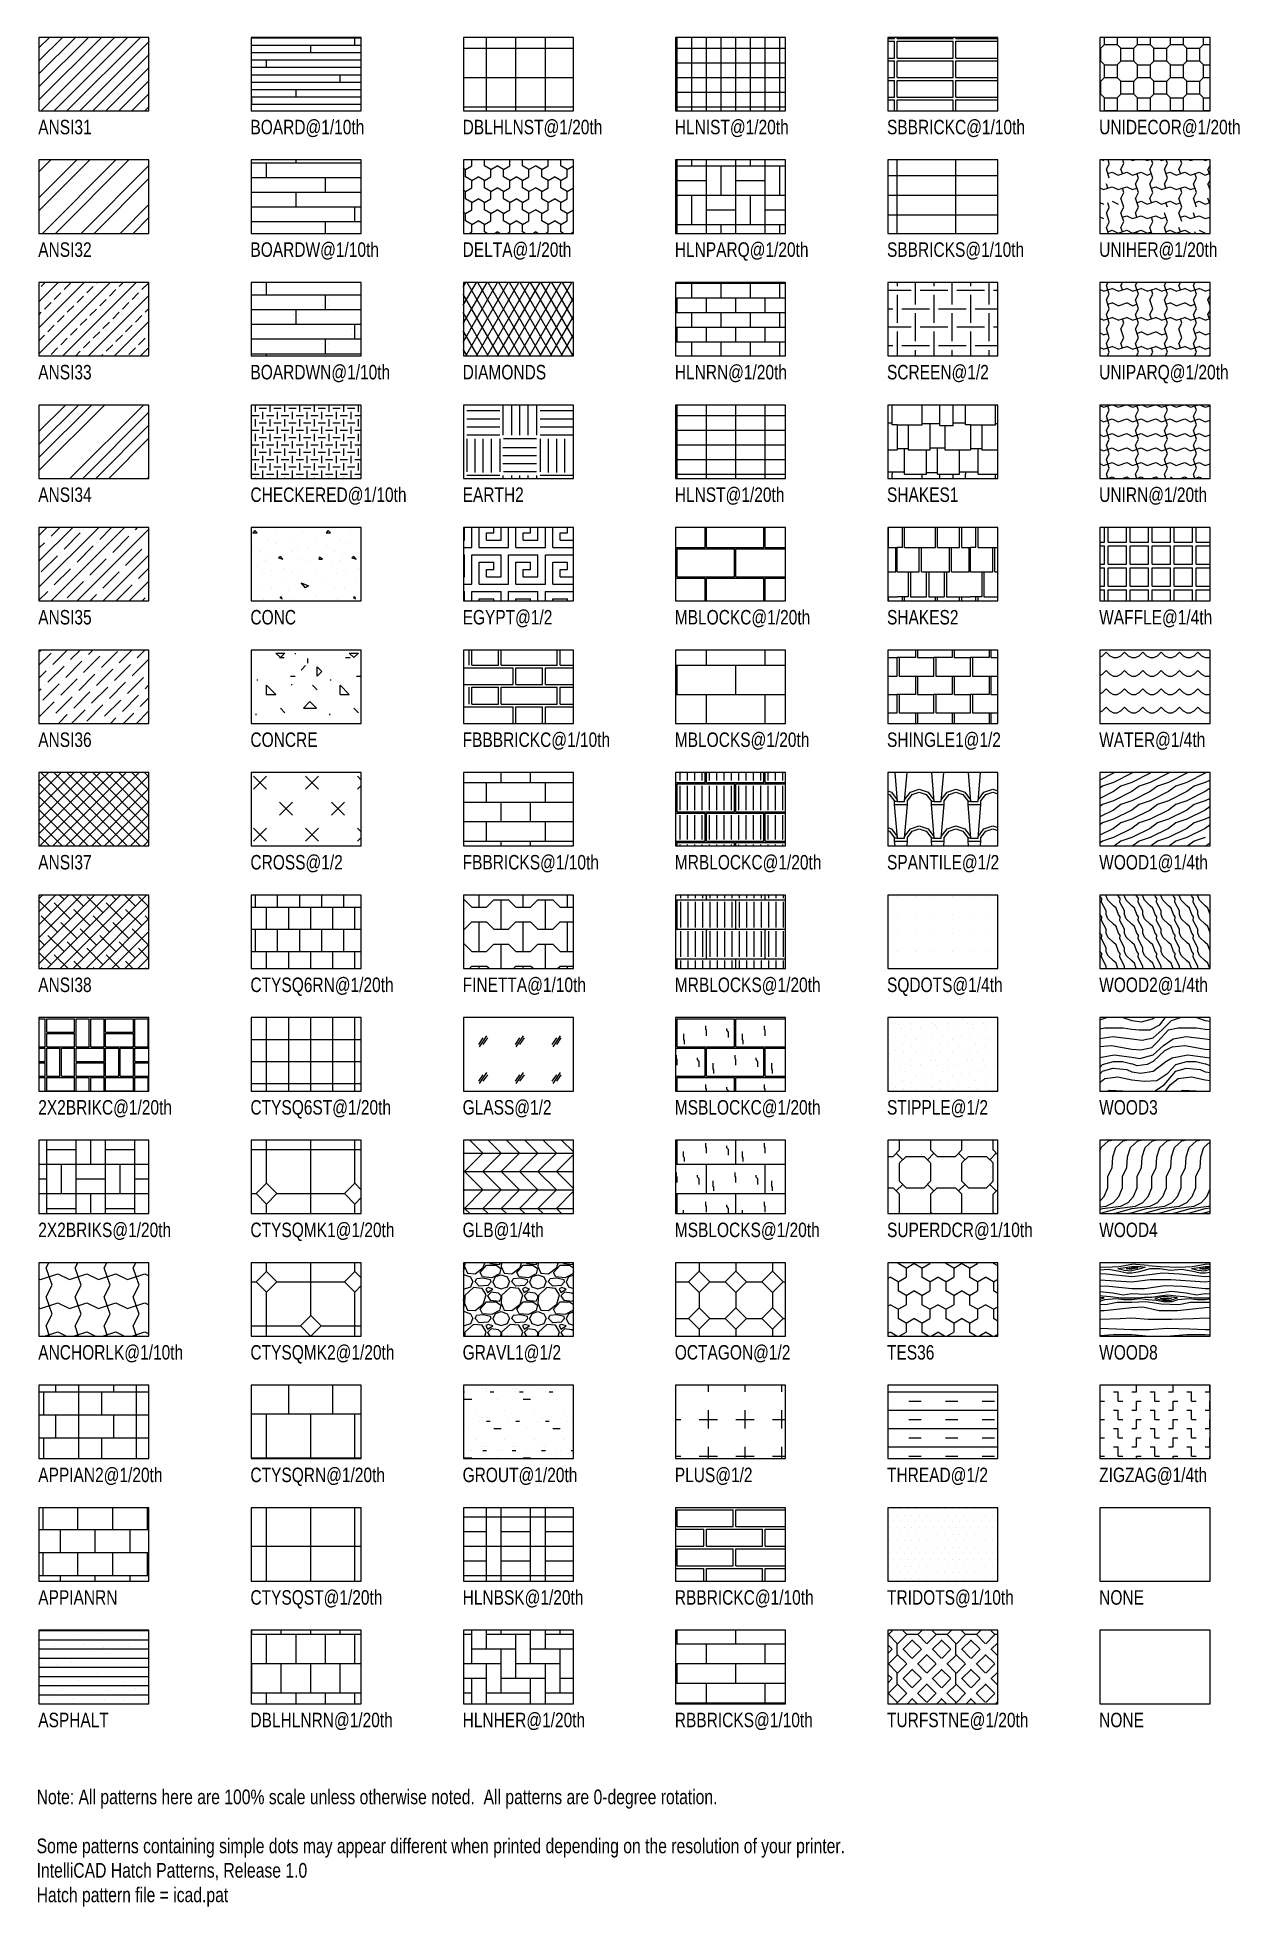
# Model space of a CAD drawing. Extents: x -2.9 to 13.5, y -14.5 to 10.9.
import ezdxf

# ---------------------------------------------------------------- set-up
doc = ezdxf.new("R2010")
doc.units = 0
doc.header["$MEASUREMENT"] = 0
doc.layers.get('0').update_dxf_attribs({"linetype": 'CONTINUOUS'})
doc.styles.add('ROMND', font='ic-romnd.shx', dxfattribs={"width": 0.8, "height": 0.5})

msp = doc.modelspace()

# ---------------------------------------------------------------- texts
at = {"style": 'ROMND', "width": 0.8}
for s, height, p in [('ANSI31', 0.1973, (-2.915, 9.628)), ('BOARD@1/10th', 0.19734, (-0.024, 9.628)), ('DBLHLNST@1/20th', 0.19734, (2.867, 9.628)), ('HLNIST@1/20th', 0.19734, (5.758, 9.628)), ('SBBRICKC@1/10th', 0.19734, (8.649, 9.628)), ('UNIDECOR@1/20th', 0.19734, (11.54, 9.628)), ('ANSI32', 0.1973, (-2.915, 7.959)), ('BOARDW@1/10th', 0.19734, (-0.024, 7.959)), ('DELTA@1/20th', 0.19734, (2.867, 7.959)), ('HLNPARQ@1/20th', 0.19734, (5.758, 7.959)), ('SBBRICKS@1/10th', 0.19734, (8.649, 7.959)), ('UNIHER@1/20th', 0.19734, (11.54, 7.959)), ('ANSI33', 0.1973, (-2.915, 6.29)), ('BOARDWN@1/10th', 0.19734, (-0.024, 6.29)), ('DIAMONDS', 0.1973, (2.867, 6.29)), ('HLNRN@1/20th', 0.19734, (5.758, 6.29)), ('SCREEN@1/2', 0.1973, (8.649, 6.29)), ('UNIPARQ@1/20th', 0.19734, (11.54, 6.29)), ('ANSI34', 0.1973, (-2.915, 4.621)), ('CHECKERED@1/10th', 0.19734, (-0.024, 4.621)), ('EARTH2', 0.1973, (2.867, 4.621)), ('HLNST@1/20th', 0.19734, (5.758, 4.621)), ('SHAKES1', 0.1973, (8.649, 4.621)), ('UNIRN@1/20th', 0.19734, (11.54, 4.621)), ('ANSI35', 0.1973, (-2.915, 2.952)), ('CONC', 0.1973, (-0.024, 2.952)), ('EGYPT@1/2', 0.1973, (2.867, 2.952)), ('MBLOCKC@1/20th', 0.19734, (5.758, 2.952)), ('SHAKES2', 0.1973, (8.649, 2.952)), ('WAFFLE@1/4th', 0.19734, (11.54, 2.952)), ('ANSI36', 0.1973, (-2.915, 1.284)), ('CONCRE', 0.1973, (-0.024, 1.284)), ('FBBBRICKC@1/10th', 0.19734, (2.867, 1.284)), ('MBLOCKS@1/20th', 0.19734, (5.758, 1.284)), ('SHINGLE1@1/2', 0.19734, (8.649, 1.284)), ('WATER@1/4th', 0.19734, (11.54, 1.284)), ('ANSI37', 0.1973, (-2.915, -0.385)), ('CROSS@1/2', 0.1973, (-0.024, -0.385)), ('FBBRICKS@1/10th', 0.19734, (2.867, -0.385)), ('MRBLOCKC@1/20th', 0.19734, (5.758, -0.385)), ('SPANTILE@1/2', 0.19734, (8.649, -0.385)), ('WOOD1@1/4th', 0.19734, (11.54, -0.385)), ('ANSI38', 0.1973, (-2.915, -2.054)), ('CTYSQ6RN@1/20th', 0.19734, (-0.024, -2.054)), ('FINETTA@1/10th', 0.19734, (2.867, -2.054)), ('MRBLOCKS@1/20th', 0.19734, (5.758, -2.054)), ('SQDOTS@1/4th', 0.19734, (8.649, -2.054)), ('WOOD2@1/4th', 0.19734, (11.54, -2.054)), ('2X2BRIKC@1/20th', 0.19734, (-2.915, -3.723)), ('CTYSQ6ST@1/20th', 0.19734, (-0.024, -3.723)), ('GLASS@1/2', 0.1973, (2.867, -3.723)), ('MSBLOCKC@1/20th', 0.19734, (5.758, -3.723)), ('STIPPLE@1/2', 0.19734, (8.649, -3.723)), ('WOOD3', 0.1973, (11.54, -3.723)), ('2X2BRIKS@1/20th', 0.19734, (-2.915, -5.392)), ('CTYSQMK1@1/20th', 0.19734, (-0.024, -5.392)), ('GLB@1/4th', 0.1973, (2.867, -5.392)), ('MSBLOCKS@1/20th', 0.19734, (5.758, -5.392)), ('SUPERDCR@1/10th', 0.19734, (8.649, -5.392)), ('WOOD4', 0.1973, (11.54, -5.392)), ('ANCHORLK@1/10th', 0.19734, (-2.915, -7.06)), ('CTYSQMK2@1/20th', 0.19734, (-0.024, -7.06)), ('GRAVL1@1/2', 0.1973, (2.867, -7.06)), ('OCTAGON@1/2', 0.19734, (5.758, -7.06)), ('TES36', 0.1973, (8.649, -7.06)), ('WOOD8', 0.1973, (11.54, -7.06)), ('APPIAN2@1/20th', 0.19734, (-2.915, -8.729)), ('CTYSQRN@1/20th', 0.19734, (-0.024, -8.729)), ('GROUT@1/20th', 0.19734, (2.867, -8.729)), ('PLUS@1/2', 0.1973, (5.758, -8.729)), ('THREAD@1/2', 0.1973, (8.649, -8.729)), ('ZIGZAG@1/4th', 0.19734, (11.54, -8.729)), ('APPIANRN', 0.1973, (-2.915, -10.398)), ('CTYSQST@1/20th', 0.19734, (-0.024, -10.398)), ('HLNBSK@1/20th', 0.19734, (2.867, -10.398)), ('RBBRICKC@1/10th', 0.19734, (5.758, -10.398)), ('TRIDOTS@1/10th', 0.19734, (8.649, -10.398)), ('NONE', 0.1973, (11.54, -10.398)), ('ASPHALT', 0.1973, (-2.915, -12.067)), ('DBLHLNRN@1/20th', 0.19734, (-0.024, -12.067)), ('HLNHER@1/20th', 0.19734, (2.867, -12.067)), ('RBBRICKS@1/10th', 0.19734, (5.758, -12.067)), ('TURFSTNE@1/20th', 0.19734, (8.649, -12.067)), ('NONE', 0.1973, (11.54, -12.067))]:
    msp.add_text(s, height=height, dxfattribs=at).set_placement(p)
at = {"insert": (-2.937, -12.916), "char_height": 0.2, "width": 15.96415, "attachment_point": 1, "style": 'ROMND'}
msp.add_mtext('Note: All patterns here are 100% scale unless otherwise noted.  All patterns are 0-degree rotation.\\P\\PSome patterns containing simple dots may appear different when printed depending on the resolution of your printer.\\PIntelliCAD Hatch Patterns, Release 1.0\\PHatch pattern file = icad.pat', dxfattribs=at)

# ---------------------------------------------------------------- blocks, each defined once
blk = doc.blocks.new('*X0')
at = {"color": 0}
for p, q in [((2.567, 5.042), (3.418, 5.893)), ((2.567, 5.218), (3.241, 5.893)), ((2.567, 5.395), (3.064, 5.893)), ((2.567, 5.572), (2.888, 5.893)), ((2.567, 5.749), (2.711, 5.893)), ((2.595, 4.893), (3.595, 5.893)), ((2.772, 4.893), (3.772, 5.893)), ((2.948, 4.893), (3.948, 5.893)), ((3.125, 4.893), (4.067, 5.835)), ((3.302, 4.893), (4.067, 5.658)), ((3.479, 4.893), (4.067, 5.481)), ((3.655, 4.893), (4.067, 5.304)), ((3.832, 4.893), (4.067, 5.127)), ((4.009, 4.893), (4.067, 4.951))]:
    blk.add_line(p, q, dxfattribs=at)
blk = doc.blocks.new('*X1')
at = {"color": 0}
for p, q in [((-2.906, 8.762), (-2.388, 9.279)), ((-2.906, 8.585), (-2.211, 9.279)), ((-2.906, 9.115), (-2.742, 9.279)), ((-2.858, 8.279), (-1.858, 9.279)), ((-2.681, 8.279), (-1.681, 9.279)), ((-2.328, 8.279), (-1.406, 9.201)), ((-2.151, 8.279), (-1.406, 9.024)), ((-1.797, 8.279), (-1.406, 8.671)), ((-1.62, 8.279), (-1.406, 8.494))]:
    blk.add_line(p, q, dxfattribs=at)
blk = doc.blocks.new('*X2')
at = {"color": 0}
for p, q in [((-2.906, 6.64), (-1.936, 7.61)), ((-2.906, 6.994), (-2.289, 7.61)), ((-2.906, 7.347), (-2.643, 7.61)), ((-2.873, 7.557), (-2.82, 7.61)), ((-2.696, 7.38), (-2.607, 7.469)), ((-2.582, 6.61), (-1.582, 7.61)), ((-2.563, 7.513), (-2.475, 7.601)), ((-2.386, 7.336), (-2.298, 7.425)), ((-2.254, 7.469), (-2.166, 7.557)), ((-2.229, 6.61), (-1.406, 7.433)), ((-2.121, 7.601), (-2.112, 7.61)), ((-1.945, 7.425), (-1.856, 7.513)), ((-1.812, 7.557), (-1.759, 7.61)), ((-1.635, 7.38), (-1.547, 7.469)), ((-1.503, 7.513), (-1.414, 7.601)), ((-2.906, 7.171), (-2.873, 7.204)), ((-2.828, 7.248), (-2.74, 7.336)), ((-2.652, 7.071), (-2.563, 7.159)), ((-2.519, 7.204), (-2.431, 7.292)), ((-2.21, 7.159), (-2.121, 7.248)), ((-2.077, 7.292), (-1.989, 7.38)), ((-1.9, 7.115), (-1.812, 7.204)), ((-1.768, 7.248), (-1.679, 7.336)), ((-1.591, 7.071), (-1.503, 7.159)), ((-1.458, 7.204), (-1.406, 7.256)), ((-2.906, 6.817), (-2.828, 6.894)), ((-2.784, 6.938), (-2.696, 7.027)), ((-2.475, 6.894), (-2.386, 6.983)), ((-2.342, 7.027), (-2.254, 7.115)), ((-2.166, 6.85), (-2.077, 6.938)), ((-2.033, 6.983), (-1.945, 7.071)), ((-1.875, 6.61), (-1.406, 7.08)), ((-1.856, 6.806), (-1.768, 6.894)), ((-1.724, 6.938), (-1.635, 7.027)), ((-1.414, 6.894), (-1.406, 6.903)), ((-2.74, 6.629), (-2.652, 6.718)), ((-2.607, 6.762), (-2.519, 6.85)), ((-2.405, 6.61), (-2.342, 6.673)), ((-2.298, 6.718), (-2.21, 6.806)), ((-2.052, 6.61), (-2.033, 6.629)), ((-1.989, 6.673), (-1.9, 6.762)), ((-1.679, 6.629), (-1.591, 6.718)), ((-1.547, 6.762), (-1.458, 6.85)), ((-1.521, 6.61), (-1.406, 6.726))]:
    blk.add_line(p, q, dxfattribs=at)
blk = doc.blocks.new('*X3')
at = {"color": 0}
for p, q in [((-2.906, 5.58), (-2.544, 5.941)), ((-2.906, 5.403), (-2.367, 5.941)), ((-2.906, 5.226), (-2.19, 5.941)), ((-2.906, 5.049), (-2.014, 5.941)), ((-2.483, 4.941), (-1.483, 5.941)), ((-2.306, 4.941), (-1.406, 5.842)), ((-2.13, 4.941), (-1.406, 5.666)), ((-1.953, 4.941), (-1.406, 5.489)), ((-1.423, 4.941), (-1.406, 4.958))]:
    blk.add_line(p, q, dxfattribs=at)
blk = doc.blocks.new('*X4')
at = {"color": 0}
for p, q in [((-2.906, 3.458), (-2.091, 4.273)), ((-2.906, 3.812), (-2.445, 4.273)), ((-2.906, 4.166), (-2.798, 4.273)), ((-2.784, 4.11), (-2.784, 4.11)), ((-2.74, 4.154), (-2.622, 4.273)), ((-2.738, 3.273), (-1.738, 4.273)), ((-2.563, 3.977), (-2.342, 4.198)), ((-2.384, 3.273), (-1.406, 4.251)), ((-2.298, 4.243), (-2.298, 4.243)), ((-2.077, 4.11), (-1.915, 4.273)), ((-1.9, 3.933), (-1.679, 4.154)), ((-1.635, 4.198), (-1.635, 4.198)), ((-1.591, 4.243), (-1.561, 4.273)), ((-1.414, 4.066), (-1.406, 4.075)), ((-2.906, 3.989), (-2.828, 4.066)), ((-2.873, 3.668), (-2.652, 3.889)), ((-2.607, 3.933), (-2.607, 3.933)), ((-2.386, 3.801), (-2.166, 4.022)), ((-2.21, 3.624), (-1.989, 3.845)), ((-2.121, 4.066), (-2.121, 4.066)), ((-2.031, 3.273), (-1.406, 3.898)), ((-1.945, 3.889), (-1.945, 3.889)), ((-1.724, 3.757), (-1.503, 3.977)), ((-1.458, 4.022), (-1.458, 4.022)), ((-2.696, 3.491), (-2.475, 3.712)), ((-2.431, 3.757), (-2.431, 3.757)), ((-2.254, 3.58), (-2.254, 3.58)), ((-2.033, 3.447), (-1.812, 3.668)), ((-1.768, 3.712), (-1.768, 3.712)), ((-1.547, 3.58), (-1.406, 3.721)), ((-2.906, 3.282), (-2.784, 3.403)), ((-2.74, 3.447), (-2.74, 3.447)), ((-2.519, 3.315), (-2.298, 3.536)), ((-2.207, 3.273), (-2.121, 3.359)), ((-2.077, 3.403), (-2.077, 3.403)), ((-1.854, 3.273), (-1.635, 3.491)), ((-1.677, 3.273), (-1.406, 3.544)), ((-1.591, 3.536), (-1.591, 3.536)), ((-1.5, 3.273), (-1.458, 3.315)), ((-1.414, 3.359), (-1.414, 3.359))]:
    blk.add_line(p, q, dxfattribs=at)
blk = doc.blocks.new('*X5')
at = {"color": 0}
for p, q in [((-2.906, 2.398), (-2.74, 2.563)), ((-2.895, 2.585), (-2.876, 2.604)), ((-2.718, 2.409), (-2.523, 2.604)), ((-2.475, 2.475), (-2.346, 2.604)), ((-2.232, 2.541), (-2.169, 2.604)), ((-2.055, 2.364), (-1.834, 2.585)), ((-2.033, 2.563), (-2.033, 2.563)), ((-1.812, 2.431), (-1.639, 2.604)), ((-1.569, 2.497), (-1.462, 2.604)), ((-2.906, 2.221), (-2.806, 2.32)), ((-2.784, 2.166), (-2.563, 2.386)), ((-2.762, 2.364), (-2.762, 2.364)), ((-2.541, 2.232), (-2.32, 2.453)), ((-2.519, 2.431), (-2.519, 2.431)), ((-2.298, 2.298), (-2.077, 2.519)), ((-2.276, 2.497), (-2.276, 2.497)), ((-2.121, 2.121), (-1.9, 2.342)), ((-2.099, 2.32), (-2.099, 2.32)), ((-1.878, 2.188), (-1.657, 2.409)), ((-1.856, 2.386), (-1.856, 2.386)), ((-1.635, 2.254), (-1.414, 2.475)), ((-1.613, 2.453), (-1.613, 2.453)), ((-2.906, 2.044), (-2.873, 2.077)), ((-2.851, 1.922), (-2.63, 2.143)), ((-2.828, 2.121), (-2.828, 2.121)), ((-2.607, 1.989), (-2.386, 2.21)), ((-2.585, 2.188), (-2.585, 2.188)), ((-2.364, 2.055), (-2.143, 2.276)), ((-2.342, 2.254), (-2.342, 2.254)), ((-2.188, 1.878), (-1.967, 2.099)), ((-2.166, 2.077), (-2.166, 2.077)), ((-1.945, 1.945), (-1.724, 2.166)), ((-1.922, 2.143), (-1.922, 2.143)), ((-1.701, 2.011), (-1.481, 2.232)), ((-1.679, 2.21), (-1.679, 2.21)), ((-1.458, 2.077), (-1.406, 2.13)), ((-1.436, 2.276), (-1.436, 2.276)), ((-2.906, 1.691), (-2.696, 1.9)), ((-2.674, 1.746), (-2.453, 1.967)), ((-2.652, 1.945), (-2.652, 1.945)), ((-2.462, 1.604), (-2.276, 1.79)), ((-2.431, 1.812), (-2.21, 2.033)), ((-2.409, 2.011), (-2.409, 2.011)), ((-2.254, 1.635), (-2.033, 1.856)), ((-2.232, 1.834), (-2.232, 1.834)), ((-2.011, 1.701), (-1.79, 1.922)), ((-1.989, 1.9), (-1.989, 1.9)), ((-1.768, 1.768), (-1.547, 1.989)), ((-1.746, 1.967), (-1.746, 1.967)), ((-1.569, 1.79), (-1.569, 1.79)), ((-1.525, 1.834), (-1.406, 1.953)), ((-1.503, 2.033), (-1.503, 2.033)), ((-2.639, 1.604), (-2.519, 1.724)), ((-2.475, 1.768), (-2.475, 1.768)), ((-1.932, 1.604), (-1.856, 1.679)), ((-1.812, 1.724), (-1.812, 1.724)), ((-1.755, 1.604), (-1.613, 1.746)), ((-1.578, 1.604), (-1.406, 1.776))]:
    blk.add_line(p, q, dxfattribs=at)
blk = doc.blocks.new('*X6')
at = {"color": 0}
for p, q in [((-2.906, 0.1), (-2.07, 0.935)), ((-2.906, 0.276), (-2.247, 0.935)), ((-2.906, 0.453), (-2.424, 0.935)), ((-2.906, 0.63), (-2.601, 0.935)), ((-2.906, 0.807), (-2.777, 0.935)), ((-2.056, -0.065), (-2.906, 0.784)), ((-2.893, -0.065), (-1.893, 0.935)), ((-1.88, -0.065), (-2.88, 0.935)), ((-2.717, -0.065), (-1.717, 0.935)), ((-1.703, -0.065), (-2.703, 0.935)), ((-2.54, -0.065), (-1.54, 0.935)), ((-1.526, -0.065), (-2.526, 0.935)), ((-2.363, -0.065), (-1.406, 0.893)), ((-1.406, -0.009), (-2.349, 0.935)), ((-1.406, 0.168), (-2.172, 0.935)), ((-1.406, 0.345), (-1.996, 0.935)), ((-1.406, 0.522), (-1.819, 0.935)), ((-1.406, 0.698), (-1.642, 0.935)), ((-1.406, 0.875), (-1.465, 0.935)), ((-2.233, -0.065), (-2.906, 0.607)), ((-2.186, -0.065), (-1.406, 0.716)), ((-2.01, -0.065), (-1.406, 0.539)), ((-2.41, -0.065), (-2.906, 0.431)), ((-1.833, -0.065), (-1.406, 0.362)), ((-2.587, -0.065), (-2.906, 0.254)), ((-2.763, -0.065), (-2.906, 0.077)), ((-1.656, -0.065), (-1.406, 0.185)), ((-1.479, -0.065), (-1.406, 0.009))]:
    blk.add_line(p, q, dxfattribs=at)
blk = doc.blocks.new('*X7')
at = {"color": 0}
for p, q in [((-2.906, -1.668), (-1.971, -0.734)), ((-2.906, -1.491), (-2.148, -0.734)), ((-2.906, -1.315), (-2.325, -0.734)), ((-2.906, -1.138), (-2.502, -0.734)), ((-2.906, -0.961), (-2.678, -0.734)), ((-2.906, -0.784), (-2.855, -0.734)), ((-2.794, -1.734), (-1.794, -0.734)), ((-2.563, -0.795), (-2.625, -0.734)), ((-2.618, -1.734), (-1.618, -0.734)), ((-2.298, -0.884), (-2.448, -0.734)), ((-2.441, -1.734), (-1.441, -0.734)), ((-2.033, -0.972), (-2.254, -0.751)), ((-1.856, -0.795), (-1.918, -0.734)), ((-1.591, -0.884), (-1.741, -0.734)), ((-1.406, -0.893), (-1.547, -0.751)), ((-2.74, -0.972), (-2.906, -0.807)), ((-2.652, -1.237), (-2.873, -1.016)), ((-2.475, -1.061), (-2.696, -0.84)), ((-2.21, -1.149), (-2.431, -0.928)), ((-2.264, -1.734), (-1.406, -0.875)), ((-1.945, -1.237), (-2.166, -1.016)), ((-1.768, -1.061), (-1.989, -0.84)), ((-1.503, -1.149), (-1.724, -0.928)), ((-1.406, -1.069), (-1.458, -1.016)), ((-2.386, -1.326), (-2.607, -1.105)), ((-2.121, -1.414), (-2.342, -1.193)), ((-2.087, -1.734), (-1.406, -1.052)), ((-1.911, -1.734), (-1.406, -1.229)), ((-1.679, -1.326), (-1.9, -1.105)), ((-1.414, -1.414), (-1.635, -1.193)), ((-2.828, -1.414), (-2.906, -1.337)), ((-2.74, -1.679), (-2.906, -1.514)), ((-2.563, -1.503), (-2.784, -1.282)), ((-2.298, -1.591), (-2.519, -1.37)), ((-2.033, -1.679), (-2.254, -1.458)), ((-1.856, -1.503), (-2.077, -1.282)), ((-1.591, -1.591), (-1.812, -1.37)), ((-1.734, -1.734), (-1.406, -1.406)), ((-1.406, -1.6), (-1.547, -1.458)), ((-2.862, -1.734), (-2.873, -1.724)), ((-2.509, -1.734), (-2.696, -1.547)), ((-2.332, -1.734), (-2.431, -1.635)), ((-2.155, -1.734), (-2.166, -1.724)), ((-1.802, -1.734), (-1.989, -1.547)), ((-1.625, -1.734), (-1.724, -1.635)), ((-1.557, -1.734), (-1.406, -1.582)), ((-1.448, -1.734), (-1.458, -1.724))]:
    blk.add_line(p, q, dxfattribs=at)
blk = doc.blocks.new('*X8')
at = {"color": 0}
for p, q in [((-2.906, -2.419), (-2.819, -2.419)), ((-2.819, -2.8), (-2.819, -2.419)), ((-2.8, -2.419), (-2.419, -2.419)), ((-2.8, -2.6), (-2.8, -2.419)), ((-2.419, -2.6), (-2.419, -2.419)), ((-2.4, -2.419), (-2.219, -2.419)), ((-2.4, -2.8), (-2.4, -2.419)), ((-2.219, -2.8), (-2.219, -2.419)), ((-2.2, -2.419), (-2.019, -2.419)), ((-2.2, -2.8), (-2.2, -2.419)), ((-2.019, -2.8), (-2.019, -2.419)), ((-2, -2.419), (-1.619, -2.419)), ((-2, -2.6), (-2, -2.419)), ((-1.619, -2.6), (-1.619, -2.419)), ((-1.6, -2.419), (-1.419, -2.419)), ((-1.6, -2.8), (-1.6, -2.419)), ((-1.419, -2.8), (-1.419, -2.419)), ((-2.906, -2.8), (-2.819, -2.8)), ((-2.8, -2.6), (-2.419, -2.6)), ((-2.8, -2.619), (-2.419, -2.619)), ((-2.8, -2.8), (-2.8, -2.619)), ((-2.8, -2.8), (-2.419, -2.8)), ((-2.419, -2.8), (-2.419, -2.619)), ((-2.4, -2.8), (-2.219, -2.8)), ((-2.2, -2.8), (-2.019, -2.8)), ((-2, -2.6), (-1.619, -2.6)), ((-2, -2.619), (-1.619, -2.619)), ((-2, -2.8), (-2, -2.619)), ((-2, -2.8), (-1.619, -2.8)), ((-1.619, -2.8), (-1.619, -2.619)), ((-1.6, -2.8), (-1.419, -2.8)), ((-2.906, -2.819), (-2.819, -2.819)), ((-2.906, -3), (-2.819, -3)), ((-2.906, -3.019), (-2.819, -3.019)), ((-2.819, -3), (-2.819, -2.819)), ((-2.819, -3.2), (-2.819, -3.019)), ((-2.8, -2.819), (-2.619, -2.819)), ((-2.8, -3.2), (-2.8, -2.819)), ((-2.619, -3.2), (-2.619, -2.819)), ((-2.6, -2.819), (-2.419, -2.819)), ((-2.6, -3.2), (-2.6, -2.819)), ((-2.419, -3.2), (-2.419, -2.819)), ((-2.4, -2.819), (-2.019, -2.819)), ((-2.4, -3), (-2.4, -2.819)), ((-2.4, -3), (-2.019, -3)), ((-2.4, -3.019), (-2.019, -3.019)), ((-2.4, -3.2), (-2.4, -3.019)), ((-2.019, -3), (-2.019, -2.819)), ((-2.019, -3.2), (-2.019, -3.019)), ((-2, -2.819), (-1.819, -2.819)), ((-2, -3.2), (-2, -2.819)), ((-1.819, -3.2), (-1.819, -2.819)), ((-1.8, -2.819), (-1.619, -2.819)), ((-1.8, -3.2), (-1.8, -2.819)), ((-1.619, -3.2), (-1.619, -2.819)), ((-1.6, -2.819), (-1.406, -2.819)), ((-1.6, -3), (-1.6, -2.819)), ((-1.6, -3), (-1.406, -3)), ((-1.6, -3.019), (-1.406, -3.019)), ((-1.6, -3.2), (-1.6, -3.019)), ((-2.906, -3.2), (-2.819, -3.2)), ((-2.906, -3.219), (-2.819, -3.219)), ((-2.819, -3.403), (-2.819, -3.219)), ((-2.8, -3.2), (-2.619, -3.2)), ((-2.8, -3.219), (-2.419, -3.219)), ((-2.8, -3.4), (-2.8, -3.219)), ((-2.6, -3.2), (-2.419, -3.2)), ((-2.419, -3.4), (-2.419, -3.219)), ((-2.4, -3.2), (-2.019, -3.2)), ((-2.4, -3.219), (-2.219, -3.219)), ((-2.4, -3.403), (-2.4, -3.219)), ((-2.219, -3.403), (-2.219, -3.219)), ((-2.2, -3.219), (-2.019, -3.219)), ((-2.2, -3.403), (-2.2, -3.219)), ((-2.019, -3.403), (-2.019, -3.219)), ((-2, -3.2), (-1.819, -3.2)), ((-2, -3.219), (-1.619, -3.219)), ((-2, -3.4), (-2, -3.219)), ((-1.8, -3.2), (-1.619, -3.2)), ((-1.619, -3.4), (-1.619, -3.219)), ((-1.6, -3.2), (-1.406, -3.2)), ((-1.6, -3.219), (-1.419, -3.219)), ((-1.6, -3.403), (-1.6, -3.219)), ((-1.419, -3.403), (-1.419, -3.219)), ((-2.8, -3.4), (-2.419, -3.4)), ((-2, -3.4), (-1.619, -3.4))]:
    blk.add_line(p, q, dxfattribs=at)
blk = doc.blocks.new('*X9')
at = {"color": 0}
for p, q in [((-2.8, -4.1), (-2.8, -4.071)), ((-2.4, -4.1), (-2.4, -4.071)), ((-2.2, -4.4), (-2.2, -4.071)), ((-2, -4.1), (-2, -4.071)), ((-1.6, -4.1), (-1.6, -4.071)), ((-2.8, -4.15), (-2.8, -4.1)), ((-2.8, -4.1), (-2.8, -4.1)), ((-2.8, -4.2), (-2.8, -4.15)), ((-2.8, -4.15), (-2.8, -4.15)), ((-2.8, -4.2), (-2.4, -4.2)), ((-2.8, -4.25), (-2.8, -4.2)), ((-2.8, -4.2), (-2.8, -4.2)), ((-2.8, -4.3), (-2.8, -4.25)), ((-2.8, -4.25), (-2.8, -4.25)), ((-2.8, -4.35), (-2.8, -4.3)), ((-2.8, -4.3), (-2.8, -4.3)), ((-2.4, -4.15), (-2.4, -4.1)), ((-2.4, -4.1), (-2.4, -4.1)), ((-2.4, -4.2), (-2.4, -4.15)), ((-2.4, -4.15), (-2.4, -4.15)), ((-2.4, -4.25), (-2.4, -4.2)), ((-2.4, -4.2), (-2.4, -4.2)), ((-2.4, -4.3), (-2.4, -4.25)), ((-2.4, -4.25), (-2.4, -4.25)), ((-2.4, -4.35), (-2.4, -4.3)), ((-2.4, -4.3), (-2.4, -4.3)), ((-2, -4.15), (-2, -4.1)), ((-2, -4.1), (-2, -4.1)), ((-2, -4.2), (-2, -4.15)), ((-2, -4.15), (-2, -4.15)), ((-2, -4.2), (-1.6, -4.2)), ((-2, -4.25), (-2, -4.2)), ((-2, -4.2), (-2, -4.2)), ((-2, -4.3), (-2, -4.25)), ((-2, -4.25), (-2, -4.25)), ((-2, -4.35), (-2, -4.3)), ((-2, -4.3), (-2, -4.3)), ((-1.6, -4.15), (-1.6, -4.1)), ((-1.6, -4.1), (-1.6, -4.1)), ((-1.6, -4.2), (-1.6, -4.15)), ((-1.6, -4.15), (-1.6, -4.15)), ((-1.6, -4.25), (-1.6, -4.2)), ((-1.6, -4.2), (-1.6, -4.2)), ((-1.6, -4.3), (-1.6, -4.25)), ((-1.6, -4.25), (-1.6, -4.25)), ((-1.6, -4.35), (-1.6, -4.3)), ((-1.6, -4.3), (-1.6, -4.3)), ((-2.906, -4.4), (-2.9, -4.4)), ((-2.9, -4.4), (-2.9, -4.4)), ((-2.9, -4.4), (-2.85, -4.4)), ((-2.85, -4.4), (-2.85, -4.4)), ((-2.85, -4.4), (-2.8, -4.4)), ((-2.8, -4.4), (-2.8, -4.35)), ((-2.8, -4.35), (-2.8, -4.35)), ((-2.8, -4.4), (-2.8, -4.4)), ((-2.8, -4.4), (-2.75, -4.4)), ((-2.8, -4.45), (-2.8, -4.4)), ((-2.8, -4.4), (-2.8, -4.4)), ((-2.8, -4.5), (-2.8, -4.45)), ((-2.8, -4.45), (-2.8, -4.45)), ((-2.8, -4.55), (-2.8, -4.5)), ((-2.8, -4.5), (-2.8, -4.5)), ((-2.8, -4.6), (-2.8, -4.55)), ((-2.8, -4.55), (-2.8, -4.55)), ((-2.75, -4.4), (-2.75, -4.4)), ((-2.75, -4.4), (-2.7, -4.4)), ((-2.7, -4.4), (-2.7, -4.4)), ((-2.7, -4.4), (-2.65, -4.4)), ((-2.65, -4.4), (-2.65, -4.4)), ((-2.65, -4.4), (-2.6, -4.4)), ((-2.6, -4.4), (-2.6, -4.4)), ((-2.6, -4.4), (-2.55, -4.4)), ((-2.6, -4.8), (-2.6, -4.4)), ((-2.55, -4.4), (-2.55, -4.4)), ((-2.55, -4.4), (-2.5, -4.4)), ((-2.5, -4.4), (-2.5, -4.4)), ((-2.5, -4.4), (-2.45, -4.4)), ((-2.45, -4.4), (-2.45, -4.4)), ((-2.45, -4.4), (-2.4, -4.4)), ((-2.4, -4.4), (-2.4, -4.35)), ((-2.4, -4.35), (-2.4, -4.35)), ((-2.4, -4.4), (-2.4, -4.4)), ((-2.4, -4.4), (-2.35, -4.4)), ((-2.4, -4.45), (-2.4, -4.4)), ((-2.4, -4.4), (-2.4, -4.4)), ((-2.4, -4.5), (-2.4, -4.45)), ((-2.4, -4.45), (-2.4, -4.45)), ((-2.4, -4.55), (-2.4, -4.5)), ((-2.4, -4.5), (-2.4, -4.5)), ((-2.4, -4.6), (-2.4, -4.55)), ((-2.4, -4.55), (-2.4, -4.55)), ((-2.35, -4.4), (-2.35, -4.4)), ((-2.35, -4.4), (-2.3, -4.4)), ((-2.3, -4.4), (-2.3, -4.4)), ((-2.3, -4.4), (-2.25, -4.4)), ((-2.25, -4.4), (-2.25, -4.4)), ((-2.25, -4.4), (-2.2, -4.4)), ((-2.2, -4.4), (-2.2, -4.4)), ((-2.2, -4.4), (-2.15, -4.4)), ((-2.15, -4.4), (-2.15, -4.4)), ((-2.15, -4.4), (-2.1, -4.4)), ((-2.1, -4.4), (-2.1, -4.4)), ((-2.1, -4.4), (-2.05, -4.4)), ((-2.05, -4.4), (-2.05, -4.4)), ((-2.05, -4.4), (-2, -4.4)), ((-2, -4.4), (-2, -4.35)), ((-2, -4.35), (-2, -4.35)), ((-2, -4.4), (-2, -4.4)), ((-2, -4.4), (-1.95, -4.4)), ((-2, -4.45), (-2, -4.4)), ((-2, -4.4), (-2, -4.4)), ((-2, -4.5), (-2, -4.45)), ((-2, -4.45), (-2, -4.45)), ((-2, -4.55), (-2, -4.5)), ((-2, -4.5), (-2, -4.5)), ((-2, -4.6), (-2, -4.55)), ((-2, -4.55), (-2, -4.55)), ((-1.95, -4.4), (-1.95, -4.4)), ((-1.95, -4.4), (-1.9, -4.4)), ((-1.9, -4.4), (-1.9, -4.4)), ((-1.9, -4.4), (-1.85, -4.4)), ((-1.85, -4.4), (-1.85, -4.4)), ((-1.85, -4.4), (-1.8, -4.4)), ((-1.8, -4.4), (-1.8, -4.4)), ((-1.8, -4.4), (-1.75, -4.4)), ((-1.8, -4.8), (-1.8, -4.4)), ((-1.75, -4.4), (-1.75, -4.4)), ((-1.75, -4.4), (-1.7, -4.4)), ((-1.7, -4.4), (-1.7, -4.4)), ((-1.7, -4.4), (-1.65, -4.4)), ((-1.65, -4.4), (-1.65, -4.4)), ((-1.65, -4.4), (-1.6, -4.4)), ((-1.6, -4.4), (-1.6, -4.35)), ((-1.6, -4.35), (-1.6, -4.35)), ((-1.6, -4.4), (-1.6, -4.4)), ((-1.6, -4.4), (-1.55, -4.4)), ((-1.6, -4.45), (-1.6, -4.4)), ((-1.6, -4.4), (-1.6, -4.4)), ((-1.6, -4.5), (-1.6, -4.45)), ((-1.6, -4.45), (-1.6, -4.45)), ((-1.6, -4.55), (-1.6, -4.5)), ((-1.6, -4.5), (-1.6, -4.5)), ((-1.6, -4.6), (-1.6, -4.55)), ((-1.6, -4.55), (-1.6, -4.55)), ((-1.55, -4.4), (-1.55, -4.4)), ((-1.55, -4.4), (-1.5, -4.4)), ((-1.5, -4.4), (-1.5, -4.4)), ((-1.5, -4.4), (-1.45, -4.4)), ((-1.45, -4.4), (-1.45, -4.4)), ((-1.45, -4.4), (-1.406, -4.4)), ((-2.906, -4.6), (-2.8, -4.6)), ((-2.906, -4.8), (-2.9, -4.8)), ((-2.9, -4.8), (-2.9, -4.8)), ((-2.9, -4.8), (-2.85, -4.8)), ((-2.85, -4.8), (-2.85, -4.8)), ((-2.85, -4.8), (-2.8, -4.8)), ((-2.8, -4.65), (-2.8, -4.6)), ((-2.8, -4.6), (-2.8, -4.6)), ((-2.8, -4.7), (-2.8, -4.65)), ((-2.8, -4.65), (-2.8, -4.65)), ((-2.8, -4.75), (-2.8, -4.7)), ((-2.8, -4.7), (-2.8, -4.7)), ((-2.8, -4.8), (-2.8, -4.75)), ((-2.8, -4.75), (-2.8, -4.75)), ((-2.8, -4.8), (-2.8, -4.8)), ((-2.8, -4.8), (-2.75, -4.8)), ((-2.8, -4.85), (-2.8, -4.8)), ((-2.8, -4.8), (-2.8, -4.8)), ((-2.75, -4.8), (-2.75, -4.8)), ((-2.75, -4.8), (-2.7, -4.8)), ((-2.7, -4.8), (-2.7, -4.8)), ((-2.7, -4.8), (-2.65, -4.8)), ((-2.65, -4.8), (-2.65, -4.8)), ((-2.65, -4.8), (-2.6, -4.8)), ((-2.6, -4.8), (-2.6, -4.8)), ((-2.6, -4.8), (-2.55, -4.8)), ((-2.55, -4.8), (-2.55, -4.8)), ((-2.55, -4.8), (-2.5, -4.8)), ((-2.5, -4.8), (-2.5, -4.8)), ((-2.5, -4.8), (-2.45, -4.8)), ((-2.45, -4.8), (-2.45, -4.8)), ((-2.45, -4.8), (-2.4, -4.8)), ((-2.4, -4.6), (-2, -4.6)), ((-2.4, -4.65), (-2.4, -4.6)), ((-2.4, -4.6), (-2.4, -4.6)), ((-2.4, -4.7), (-2.4, -4.65)), ((-2.4, -4.65), (-2.4, -4.65)), ((-2.4, -4.75), (-2.4, -4.7)), ((-2.4, -4.7), (-2.4, -4.7)), ((-2.4, -4.8), (-2.4, -4.75)), ((-2.4, -4.75), (-2.4, -4.75)), ((-2.4, -4.8), (-2.4, -4.8)), ((-2.4, -4.8), (-2.35, -4.8)), ((-2.4, -4.85), (-2.4, -4.8)), ((-2.4, -4.8), (-2.4, -4.8)), ((-2.35, -4.8), (-2.35, -4.8)), ((-2.35, -4.8), (-2.3, -4.8)), ((-2.3, -4.8), (-2.3, -4.8)), ((-2.3, -4.8), (-2.25, -4.8)), ((-2.25, -4.8), (-2.25, -4.8)), ((-2.25, -4.8), (-2.2, -4.8)), ((-2.2, -4.8), (-2.2, -4.8)), ((-2.2, -4.8), (-2.15, -4.8)), ((-2.2, -5.071), (-2.2, -4.8)), ((-2.15, -4.8), (-2.15, -4.8)), ((-2.15, -4.8), (-2.1, -4.8)), ((-2.1, -4.8), (-2.1, -4.8)), ((-2.1, -4.8), (-2.05, -4.8)), ((-2.05, -4.8), (-2.05, -4.8)), ((-2.05, -4.8), (-2, -4.8)), ((-2, -4.65), (-2, -4.6)), ((-2, -4.6), (-2, -4.6)), ((-2, -4.7), (-2, -4.65)), ((-2, -4.65), (-2, -4.65)), ((-2, -4.75), (-2, -4.7)), ((-2, -4.7), (-2, -4.7)), ((-2, -4.8), (-2, -4.75)), ((-2, -4.75), (-2, -4.75)), ((-2, -4.8), (-2, -4.8)), ((-2, -4.8), (-1.95, -4.8)), ((-2, -4.85), (-2, -4.8)), ((-2, -4.8), (-2, -4.8)), ((-1.95, -4.8), (-1.95, -4.8)), ((-1.95, -4.8), (-1.9, -4.8)), ((-1.9, -4.8), (-1.9, -4.8)), ((-1.9, -4.8), (-1.85, -4.8)), ((-1.85, -4.8), (-1.85, -4.8)), ((-1.85, -4.8), (-1.8, -4.8)), ((-1.8, -4.8), (-1.8, -4.8)), ((-1.8, -4.8), (-1.75, -4.8)), ((-1.75, -4.8), (-1.75, -4.8)), ((-1.75, -4.8), (-1.7, -4.8)), ((-1.7, -4.8), (-1.7, -4.8)), ((-1.7, -4.8), (-1.65, -4.8)), ((-1.65, -4.8), (-1.65, -4.8)), ((-1.65, -4.8), (-1.6, -4.8)), ((-1.6, -4.6), (-1.406, -4.6)), ((-1.6, -4.65), (-1.6, -4.6)), ((-1.6, -4.6), (-1.6, -4.6)), ((-1.6, -4.7), (-1.6, -4.65)), ((-1.6, -4.65), (-1.6, -4.65)), ((-1.6, -4.75), (-1.6, -4.7)), ((-1.6, -4.7), (-1.6, -4.7)), ((-1.6, -4.8), (-1.6, -4.75)), ((-1.6, -4.75), (-1.6, -4.75)), ((-1.6, -4.8), (-1.6, -4.8)), ((-1.6, -4.8), (-1.55, -4.8)), ((-1.6, -4.85), (-1.6, -4.8)), ((-1.6, -4.8), (-1.6, -4.8)), ((-1.55, -4.8), (-1.55, -4.8)), ((-1.55, -4.8), (-1.5, -4.8)), ((-1.5, -4.8), (-1.5, -4.8)), ((-1.5, -4.8), (-1.45, -4.8)), ((-1.45, -4.8), (-1.45, -4.8)), ((-1.45, -4.8), (-1.406, -4.8)), ((-2.8, -4.9), (-2.8, -4.85)), ((-2.8, -4.85), (-2.8, -4.85)), ((-2.8, -4.95), (-2.8, -4.9)), ((-2.8, -4.9), (-2.8, -4.9)), ((-2.8, -5), (-2.8, -4.95)), ((-2.8, -4.95), (-2.8, -4.95)), ((-2.8, -5), (-2.4, -5)), ((-2.8, -5.05), (-2.8, -5)), ((-2.8, -5), (-2.8, -5)), ((-2.8, -5.071), (-2.8, -5.05)), ((-2.8, -5.05), (-2.8, -5.05)), ((-2.4, -4.9), (-2.4, -4.85)), ((-2.4, -4.85), (-2.4, -4.85)), ((-2.4, -4.95), (-2.4, -4.9)), ((-2.4, -4.9), (-2.4, -4.9)), ((-2.4, -5), (-2.4, -4.95)), ((-2.4, -4.95), (-2.4, -4.95)), ((-2.4, -5.05), (-2.4, -5)), ((-2.4, -5), (-2.4, -5)), ((-2.4, -5.071), (-2.4, -5.05)), ((-2.4, -5.05), (-2.4, -5.05)), ((-2, -4.9), (-2, -4.85)), ((-2, -4.85), (-2, -4.85)), ((-2, -4.95), (-2, -4.9)), ((-2, -4.9), (-2, -4.9)), ((-2, -5), (-2, -4.95)), ((-2, -4.95), (-2, -4.95)), ((-2, -5), (-1.6, -5)), ((-2, -5.05), (-2, -5)), ((-2, -5), (-2, -5)), ((-2, -5.071), (-2, -5.05)), ((-2, -5.05), (-2, -5.05)), ((-1.6, -4.9), (-1.6, -4.85)), ((-1.6, -4.85), (-1.6, -4.85)), ((-1.6, -4.95), (-1.6, -4.9)), ((-1.6, -4.9), (-1.6, -4.9)), ((-1.6, -5), (-1.6, -4.95)), ((-1.6, -4.95), (-1.6, -4.95)), ((-1.6, -5.05), (-1.6, -5)), ((-1.6, -5), (-1.6, -5)), ((-1.6, -5.071), (-1.6, -5.05)), ((-1.6, -5.05), (-1.6, -5.05))]:
    blk.add_line(p, q, dxfattribs=at)
blk = doc.blocks.new('*X10')
at = {"color": 0}
for p, q in [((-2.807, -5.811), (-2.771, -5.74)), ((-2.727, -6.048), (-2.807, -5.811)), ((-2.411, -5.811), (-2.376, -5.74)), ((-2.332, -6.048), (-2.411, -5.811)), ((-2.016, -5.811), (-1.981, -5.74)), ((-1.937, -6.048), (-2.016, -5.811)), ((-1.621, -5.811), (-1.585, -5.74)), ((-1.542, -6.048), (-1.621, -5.811)), ((-2.906, -5.959), (-2.886, -5.969)), ((-2.886, -5.969), (-2.648, -5.89)), ((-2.807, -6.206), (-2.727, -6.048)), ((-2.648, -5.89), (-2.49, -5.969)), ((-2.49, -5.969), (-2.253, -5.89)), ((-2.411, -6.206), (-2.332, -6.048)), ((-2.253, -5.89), (-2.095, -5.969)), ((-2.095, -5.969), (-1.858, -5.89)), ((-2.016, -6.206), (-1.937, -6.048)), ((-1.858, -5.89), (-1.7, -5.969)), ((-1.7, -5.969), (-1.463, -5.89)), ((-1.621, -6.206), (-1.542, -6.048)), ((-1.463, -5.89), (-1.406, -5.918)), ((-2.906, -6.354), (-2.886, -6.364)), ((-2.886, -6.364), (-2.648, -6.285)), ((-2.727, -6.443), (-2.807, -6.206)), ((-2.648, -6.285), (-2.49, -6.364)), ((-2.49, -6.364), (-2.253, -6.285)), ((-2.332, -6.443), (-2.411, -6.206)), ((-2.253, -6.285), (-2.095, -6.364)), ((-2.095, -6.364), (-1.858, -6.285)), ((-1.937, -6.443), (-2.016, -6.206)), ((-1.858, -6.285), (-1.7, -6.364)), ((-1.7, -6.364), (-1.463, -6.285)), ((-1.542, -6.443), (-1.621, -6.206)), ((-1.463, -6.285), (-1.406, -6.314)), ((-2.807, -6.601), (-2.727, -6.443)), ((-2.76, -6.74), (-2.807, -6.601)), ((-2.411, -6.601), (-2.332, -6.443)), ((-2.365, -6.74), (-2.411, -6.601)), ((-2.016, -6.601), (-1.937, -6.443)), ((-1.97, -6.74), (-2.016, -6.601)), ((-1.621, -6.601), (-1.542, -6.443)), ((-1.574, -6.74), (-1.621, -6.601)), ((-2.828, -6.74), (-2.648, -6.68)), ((-2.648, -6.68), (-2.529, -6.74)), ((-2.433, -6.74), (-2.253, -6.68)), ((-2.253, -6.68), (-2.133, -6.74)), ((-2.038, -6.74), (-1.858, -6.68)), ((-1.858, -6.68), (-1.738, -6.74)), ((-1.642, -6.74), (-1.463, -6.68)), ((-1.463, -6.68), (-1.406, -6.709))]:
    blk.add_line(p, q, dxfattribs=at)
blk = doc.blocks.new('*X11')
at = {"color": 0}
for p, q in [((-2.906, -7.5), (-1.406, -7.5)), ((-2.838, -7.812), (-2.838, -7.5)), ((-2.675, -7.5), (-2.675, -7.409)), ((-2.363, -8.409), (-2.363, -7.409)), ((-2.05, -7.812), (-2.05, -7.5)), ((-1.887, -7.5), (-1.887, -7.409)), ((-1.575, -8.409), (-1.575, -7.409)), ((-2.906, -7.812), (-1.406, -7.812)), ((-2.675, -8.125), (-2.675, -7.812)), ((-1.887, -8.125), (-1.887, -7.812)), ((-2.906, -8.125), (-1.406, -8.125)), ((-2.838, -8.409), (-2.838, -8.125)), ((-2.05, -8.409), (-2.05, -8.125))]:
    blk.add_line(p, q, dxfattribs=at)
blk = doc.blocks.new('*X12')
at = {"color": 0}
for p, q in [((-2.85, -9.375), (-2.85, -9.078)), ((-2.375, -9.375), (-2.375, -9.078)), ((-1.9, -9.375), (-1.9, -9.078)), ((-1.425, -9.375), (-1.425, -9.078)), ((-2.906, -9.375), (-1.406, -9.375)), ((-2.613, -9.688), (-2.613, -9.375)), ((-2.138, -9.688), (-2.138, -9.375)), ((-1.663, -9.688), (-1.663, -9.375)), ((-2.906, -9.688), (-1.406, -9.688)), ((-2.85, -10), (-2.85, -9.688)), ((-2.375, -10), (-2.375, -9.688)), ((-1.9, -10), (-1.9, -9.688)), ((-1.425, -10), (-1.425, -9.688)), ((-2.906, -10), (-1.406, -10)), ((-2.613, -10.078), (-2.613, -10)), ((-2.138, -10.078), (-2.138, -10)), ((-1.663, -10.078), (-1.663, -10))]:
    blk.add_line(p, q, dxfattribs=at)
blk = doc.blocks.new('*X13')
at = {"color": 0}
for p, q in [((-2.906, -10.75), (-2.5, -10.75)), ((-2.906, -10.875), (-2.5, -10.875)), ((-2.532, -10.817), (-2.532, -10.817)), ((-2.5, -10.75), (-2.5, -10.75)), ((-2.5, -10.75), (-1.5, -10.75)), ((-2.5, -10.875), (-2.5, -10.875)), ((-2.5, -10.875), (-1.5, -10.875)), ((-2.379, -10.805), (-2.379, -10.805)), ((-2.099, -10.785), (-2.099, -10.785)), ((-1.532, -10.817), (-1.532, -10.817)), ((-1.5, -10.75), (-1.5, -10.75)), ((-1.5, -10.75), (-1.406, -10.75)), ((-1.5, -10.875), (-1.5, -10.875)), ((-1.5, -10.875), (-1.406, -10.875)), ((-2.906, -11), (-2.5, -11)), ((-2.906, -11.125), (-2.5, -11.125)), ((-2.687, -10.962), (-2.687, -10.962)), ((-2.5, -11), (-2.5, -11)), ((-2.5, -11), (-1.5, -11)), ((-2.5, -11.125), (-2.5, -11.125)), ((-2.5, -11.125), (-1.5, -11.125)), ((-2.456, -11.179), (-2.456, -11.179)), ((-2.294, -10.947), (-2.294, -10.947)), ((-2.201, -11.072), (-2.201, -11.072)), ((-2.021, -10.984), (-2.021, -10.984)), ((-1.989, -11.064), (-1.989, -11.064)), ((-1.687, -10.962), (-1.687, -10.962)), ((-1.5, -11), (-1.5, -11)), ((-1.5, -11), (-1.406, -11)), ((-1.5, -11.125), (-1.5, -11.125)), ((-1.5, -11.125), (-1.406, -11.125)), ((-1.456, -11.179), (-1.456, -11.179)), ((-2.906, -11.25), (-2.5, -11.25)), ((-2.906, -11.375), (-2.5, -11.375)), ((-2.874, -11.202), (-2.874, -11.202)), ((-2.742, -11.442), (-2.742, -11.442)), ((-2.657, -11.209), (-2.657, -11.209)), ((-2.5, -11.25), (-2.5, -11.25)), ((-2.5, -11.25), (-1.5, -11.25)), ((-2.5, -11.375), (-2.5, -11.375)), ((-2.5, -11.375), (-1.5, -11.375)), ((-2.366, -11.429), (-2.366, -11.429)), ((-2.314, -11.314), (-2.314, -11.314)), ((-2.106, -11.332), (-2.106, -11.332)), ((-1.874, -11.202), (-1.874, -11.202)), ((-1.742, -11.442), (-1.742, -11.442)), ((-1.657, -11.209), (-1.657, -11.209)), ((-1.5, -11.25), (-1.5, -11.25)), ((-1.5, -11.25), (-1.406, -11.25)), ((-1.5, -11.375), (-1.5, -11.375)), ((-1.5, -11.375), (-1.406, -11.375)), ((-2.906, -11.5), (-2.5, -11.5)), ((-2.906, -11.625), (-2.5, -11.625)), ((-2.749, -11.702), (-2.749, -11.702)), ((-2.587, -11.535), (-2.587, -11.535)), ((-2.5, -11.5), (-2.5, -11.5)), ((-2.5, -11.5), (-1.5, -11.5)), ((-2.5, -11.625), (-2.5, -11.625)), ((-2.5, -11.625), (-1.5, -11.625)), ((-2.451, -11.682), (-2.451, -11.682)), ((-2.204, -11.55), (-2.204, -11.55)), ((-2.009, -11.69), (-2.009, -11.69)), ((-1.954, -11.56), (-1.954, -11.56)), ((-1.749, -11.702), (-1.749, -11.702)), ((-1.587, -11.535), (-1.587, -11.535)), ((-1.5, -11.5), (-1.5, -11.5)), ((-1.5, -11.5), (-1.406, -11.5)), ((-1.5, -11.625), (-1.5, -11.625)), ((-1.5, -11.625), (-1.406, -11.625)), ((-1.451, -11.682), (-1.451, -11.682))]:
    blk.add_line(p, q, dxfattribs=at)
blk = doc.blocks.new('*X14')
at = {"color": 0}
for p, q in [((-0.212, 10.94), (1.288, 10.94)), ((-0.212, 10.84), (1.288, 10.84)), ((-0.212, 10.74), (1.288, 10.74)), ((0.6, 10.74), (0.6, 10.84)), ((1.2, 10.84), (1.2, 10.94)), ((-0.212, 10.64), (1.288, 10.64)), ((-0.212, 10.54), (1.288, 10.54)), ((-0.212, 10.44), (1.288, 10.44)), ((0, 10.54), (0, 10.64)), ((1, 10.34), (1, 10.44)), ((-0.212, 10.34), (1.288, 10.34)), ((-0.212, 10.24), (1.288, 10.24)), ((0.4, 10.14), (0.4, 10.24)), ((-0.212, 10.14), (1.288, 10.14)), ((-0.212, 10.04), (1.288, 10.04)), ((-0.2, 10.04), (-0.2, 10.14))]:
    blk.add_line(p, q, dxfattribs=at)
blk = doc.blocks.new('*X15')
at = {"color": 0}
for p, q in [((-0.212, 9.24), (1.288, 9.24)), ((0, 9.04), (0, 9.24)), ((0.4, 9.24), (0.4, 9.279)), ((-0.212, 9.04), (1.288, 9.04)), ((0.8, 8.84), (0.8, 9.04)), ((-0.212, 8.84), (1.288, 8.84)), ((0.4, 8.64), (0.4, 8.84)), ((-0.212, 8.64), (1.288, 8.64)), ((-0.212, 8.44), (1.288, 8.44)), ((0.8, 8.279), (0.8, 8.44)), ((1.2, 8.44), (1.2, 8.64))]:
    blk.add_line(p, q, dxfattribs=at)
blk = doc.blocks.new('*X16')
at = {"color": 0}
for p, q in [((-0.212, 7.44), (1.288, 7.44)), ((-0.04, 7.58), (-0.04, 7.58)), ((-0.04, 7.5), (-0.04, 7.5)), ((0, 7.44), (0, 7.61)), ((0.04, 7.58), (0.04, 7.58)), ((0.04, 7.5), (0.04, 7.5)), ((0.8, 7.24), (0.8, 7.44)), ((-0.212, 7.24), (1.288, 7.24)), ((0.36, 7.18), (0.36, 7.18)), ((0.4, 7.04), (0.4, 7.24)), ((0.44, 7.18), (0.44, 7.18)), ((0.76, 7.38), (0.76, 7.38)), ((0.76, 7.3), (0.76, 7.3)), ((0.84, 7.38), (0.84, 7.38)), ((0.84, 7.3), (0.84, 7.3)), ((-0.212, 7.04), (1.288, 7.04)), ((0.36, 7.1), (0.36, 7.1)), ((0.44, 7.1), (0.44, 7.1)), ((1.16, 6.98), (1.16, 6.98)), ((1.16, 6.9), (1.16, 6.9)), ((1.2, 6.84), (1.2, 7.04)), ((1.24, 6.98), (1.24, 6.98)), ((1.24, 6.9), (1.24, 6.9)), ((-0.212, 6.84), (1.288, 6.84)), ((-0.212, 6.64), (1.288, 6.64)), ((0, 6.61), (0, 6.64)), ((0.76, 6.78), (0.76, 6.78)), ((0.76, 6.7), (0.76, 6.7)), ((0.8, 6.64), (0.8, 6.84)), ((0.84, 6.78), (0.84, 6.78)), ((0.84, 6.7), (0.84, 6.7))]:
    blk.add_line(p, q, dxfattribs=at)
blk = doc.blocks.new('*X17')
at = {"color": 0}
for p, q in [((-0.212, 5.9), (-0.2, 5.9)), ((-0.15, 5.85), (-0.15, 5.941)), ((-0.1, 5.9), (0, 5.9)), ((0.05, 5.85), (0.05, 5.941)), ((0.1, 5.9), (0.2, 5.9)), ((0.25, 5.85), (0.25, 5.941)), ((0.3, 5.9), (0.4, 5.9)), ((0.45, 5.85), (0.45, 5.941)), ((0.5, 5.9), (0.6, 5.9)), ((0.65, 5.85), (0.65, 5.941)), ((0.7, 5.9), (0.8, 5.9)), ((0.85, 5.85), (0.85, 5.941)), ((0.9, 5.9), (1, 5.9)), ((1.05, 5.85), (1.05, 5.941)), ((1.1, 5.9), (1.2, 5.9)), ((1.25, 5.85), (1.25, 5.941)), ((-0.212, 5.7), (-0.2, 5.7)), ((-0.2, 5.8), (-0.1, 5.8)), ((-0.15, 5.65), (-0.15, 5.75)), ((-0.1, 5.7), (0, 5.7)), ((-0.05, 5.75), (-0.05, 5.85)), ((-0.05, 5.55), (-0.05, 5.65)), ((0, 5.8), (0.1, 5.8)), ((0.05, 5.65), (0.05, 5.75)), ((0.1, 5.7), (0.2, 5.7)), ((0.15, 5.75), (0.15, 5.85)), ((0.15, 5.55), (0.15, 5.65)), ((0.2, 5.8), (0.3, 5.8)), ((0.25, 5.65), (0.25, 5.75)), ((0.3, 5.7), (0.4, 5.7)), ((0.35, 5.75), (0.35, 5.85)), ((0.35, 5.55), (0.35, 5.65)), ((0.4, 5.8), (0.5, 5.8)), ((0.45, 5.65), (0.45, 5.75)), ((0.5, 5.7), (0.6, 5.7)), ((0.55, 5.75), (0.55, 5.85)), ((0.55, 5.55), (0.55, 5.65)), ((0.6, 5.8), (0.7, 5.8)), ((0.65, 5.65), (0.65, 5.75)), ((0.7, 5.7), (0.8, 5.7)), ((0.75, 5.75), (0.75, 5.85)), ((0.75, 5.55), (0.75, 5.65)), ((0.8, 5.8), (0.9, 5.8)), ((0.85, 5.65), (0.85, 5.75)), ((0.9, 5.7), (1, 5.7)), ((0.95, 5.75), (0.95, 5.85)), ((0.95, 5.55), (0.95, 5.65)), ((1, 5.8), (1.1, 5.8)), ((1.05, 5.65), (1.05, 5.75)), ((1.1, 5.7), (1.2, 5.7)), ((1.15, 5.75), (1.15, 5.85)), ((1.15, 5.55), (1.15, 5.65)), ((1.2, 5.8), (1.288, 5.8)), ((1.25, 5.65), (1.25, 5.75)), ((-0.212, 5.5), (-0.2, 5.5)), ((-0.2, 5.6), (-0.1, 5.6)), ((-0.2, 5.4), (-0.1, 5.4)), ((-0.15, 5.45), (-0.15, 5.55)), ((-0.15, 5.25), (-0.15, 5.35)), ((-0.1, 5.5), (0, 5.5)), ((-0.05, 5.35), (-0.05, 5.45)), ((0, 5.6), (0.1, 5.6)), ((0, 5.4), (0.1, 5.4)), ((0.05, 5.45), (0.05, 5.55)), ((0.05, 5.25), (0.05, 5.35)), ((0.1, 5.5), (0.2, 5.5)), ((0.15, 5.35), (0.15, 5.45)), ((0.2, 5.6), (0.3, 5.6)), ((0.2, 5.4), (0.3, 5.4)), ((0.25, 5.45), (0.25, 5.55)), ((0.25, 5.25), (0.25, 5.35)), ((0.3, 5.5), (0.4, 5.5)), ((0.35, 5.35), (0.35, 5.45)), ((0.4, 5.6), (0.5, 5.6)), ((0.4, 5.4), (0.5, 5.4)), ((0.45, 5.45), (0.45, 5.55)), ((0.45, 5.25), (0.45, 5.35)), ((0.5, 5.5), (0.6, 5.5)), ((0.55, 5.35), (0.55, 5.45)), ((0.6, 5.6), (0.7, 5.6)), ((0.6, 5.4), (0.7, 5.4)), ((0.65, 5.45), (0.65, 5.55)), ((0.65, 5.25), (0.65, 5.35)), ((0.7, 5.5), (0.8, 5.5)), ((0.75, 5.35), (0.75, 5.45)), ((0.8, 5.6), (0.9, 5.6)), ((0.8, 5.4), (0.9, 5.4)), ((0.85, 5.45), (0.85, 5.55)), ((0.85, 5.25), (0.85, 5.35)), ((0.9, 5.5), (1, 5.5)), ((0.95, 5.35), (0.95, 5.45)), ((1, 5.6), (1.1, 5.6)), ((1, 5.4), (1.1, 5.4)), ((1.05, 5.45), (1.05, 5.55)), ((1.05, 5.25), (1.05, 5.35)), ((1.1, 5.5), (1.2, 5.5)), ((1.15, 5.35), (1.15, 5.45)), ((1.2, 5.6), (1.288, 5.6)), ((1.2, 5.4), (1.288, 5.4)), ((1.25, 5.45), (1.25, 5.55)), ((1.25, 5.25), (1.25, 5.35)), ((-0.212, 5.3), (-0.2, 5.3)), ((-0.212, 5.1), (-0.2, 5.1)), ((-0.2, 5.2), (-0.1, 5.2)), ((-0.15, 5.05), (-0.15, 5.15)), ((-0.1, 5.3), (0, 5.3)), ((-0.1, 5.1), (0, 5.1)), ((-0.05, 5.15), (-0.05, 5.25)), ((0, 5.2), (0.1, 5.2)), ((0.05, 5.05), (0.05, 5.15)), ((0.1, 5.3), (0.2, 5.3)), ((0.1, 5.1), (0.2, 5.1)), ((0.15, 5.15), (0.15, 5.25)), ((0.2, 5.2), (0.3, 5.2)), ((0.25, 5.05), (0.25, 5.15)), ((0.3, 5.3), (0.4, 5.3)), ((0.3, 5.1), (0.4, 5.1)), ((0.35, 5.15), (0.35, 5.25)), ((0.4, 5.2), (0.5, 5.2)), ((0.45, 5.05), (0.45, 5.15)), ((0.5, 5.3), (0.6, 5.3)), ((0.5, 5.1), (0.6, 5.1)), ((0.55, 5.15), (0.55, 5.25)), ((0.6, 5.2), (0.7, 5.2)), ((0.65, 5.05), (0.65, 5.15)), ((0.7, 5.3), (0.8, 5.3)), ((0.7, 5.1), (0.8, 5.1)), ((0.75, 5.15), (0.75, 5.25)), ((0.8, 5.2), (0.9, 5.2)), ((0.85, 5.05), (0.85, 5.15)), ((0.9, 5.3), (1, 5.3)), ((0.9, 5.1), (1, 5.1)), ((0.95, 5.15), (0.95, 5.25)), ((1, 5.2), (1.1, 5.2)), ((1.05, 5.05), (1.05, 5.15)), ((1.1, 5.3), (1.2, 5.3)), ((1.1, 5.1), (1.2, 5.1)), ((1.15, 5.15), (1.15, 5.25)), ((1.2, 5.2), (1.288, 5.2)), ((1.25, 5.05), (1.25, 5.15)), ((-0.2, 5), (-0.1, 5)), ((-0.15, 4.941), (-0.15, 4.95)), ((-0.05, 4.95), (-0.05, 5.05)), ((0, 5), (0.1, 5)), ((0.05, 4.941), (0.05, 4.95)), ((0.15, 4.95), (0.15, 5.05)), ((0.2, 5), (0.3, 5)), ((0.25, 4.941), (0.25, 4.95)), ((0.35, 4.95), (0.35, 5.05)), ((0.4, 5), (0.5, 5)), ((0.45, 4.941), (0.45, 4.95)), ((0.55, 4.95), (0.55, 5.05)), ((0.6, 5), (0.7, 5)), ((0.65, 4.941), (0.65, 4.95)), ((0.75, 4.95), (0.75, 5.05)), ((0.8, 5), (0.9, 5)), ((0.85, 4.941), (0.85, 4.95)), ((0.95, 4.95), (0.95, 5.05)), ((1, 5), (1.1, 5)), ((1.05, 4.941), (1.05, 4.95)), ((1.15, 4.95), (1.15, 5.05)), ((1.2, 5), (1.288, 5)), ((1.25, 4.941), (1.25, 4.95))]:
    blk.add_line(p, q, dxfattribs=at)
blk = doc.blocks.new('*X18')
at = {"color": 0}
for p, q in [((0.125, 2.562), (0.25, 2.562)), ((0.188, 2.5), (0.125, 2.562)), ((0.188, 2.5), (0.25, 2.562)), ((0.391, 2.547), (0.391, 2.562)), ((1.125, 2.562), (1.25, 2.562)), ((1.187, 2.5), (1.125, 2.562)), ((1.187, 2.5), (1.25, 2.562)), ((0.175, 2.5), (0.237, 2.5)), ((0.469, 2.328), (0.531, 2.391)), ((0.563, 2.425), (0.563, 2.487)), ((0.688, 2.25), (0.688, 2.375)), ((0.75, 2.312), (0.688, 2.375)), ((0.688, 2.25), (0.75, 2.312)), ((1.075, 2.5), (1.137, 2.5)), ((-0.125, 2.188), (-0.125, 2.203)), ((0, 2), (0, 2.125)), ((0.125, 2), (0, 2.125)), ((0.325, 2.25), (0.387, 2.25)), ((0.344, 2.125), (0.344, 2.141)), ((0.688, 2.062), (0.625, 2.125)), ((0.875, 2.188), (0.875, 2.203)), ((1, 2), (1, 2.125)), ((1.125, 2), (1, 2.125)), ((1.225, 2.25), (1.288, 2.25)), ((0, 2), (0.125, 2)), ((0.25, 1.75), (0.188, 1.812)), ((0.5, 1.812), (0.588, 1.901)), ((0.5, 1.812), (0.677, 1.812)), ((0.677, 1.812), (0.588, 1.901)), ((1, 2), (1.125, 2)), ((1.25, 1.75), (1.187, 1.812)), ((-0.141, 1.719), (-0.141, 1.734)), ((0.859, 1.719), (0.859, 1.734))]:
    blk.add_line(p, q, dxfattribs=at)
blk = doc.blocks.new('*X19')
at = {"color": 0}
for p, q in [((-0.15, -0.9), (-0.15, -0.734)), ((0.15, -0.9), (0.15, -0.734)), ((0.45, -0.9), (0.45, -0.734)), ((0.75, -0.9), (0.75, -0.734)), ((1.05, -0.9), (1.05, -0.734)), ((-0.212, -0.9), (1.288, -0.9)), ((0, -1.2), (0, -0.9)), ((0.3, -1.2), (0.3, -0.9)), ((0.6, -1.2), (0.6, -0.9)), ((0.9, -1.2), (0.9, -0.9)), ((1.2, -1.2), (1.2, -0.9)), ((-0.212, -1.2), (1.288, -1.2)), ((-0.15, -1.5), (-0.15, -1.2)), ((0.15, -1.5), (0.15, -1.2)), ((0.45, -1.5), (0.45, -1.2)), ((0.75, -1.5), (0.75, -1.2)), ((1.05, -1.5), (1.05, -1.2)), ((-0.212, -1.5), (1.288, -1.5)), ((0, -1.734), (0, -1.5)), ((0.3, -1.734), (0.3, -1.5)), ((0.6, -1.734), (0.6, -1.5)), ((0.9, -1.734), (0.9, -1.5)), ((1.2, -1.734), (1.2, -1.5))]:
    blk.add_line(p, q, dxfattribs=at)
blk = doc.blocks.new('*X20')
at = {"color": 0}
for p, q in [((0, -3.403), (0, -2.403)), ((0.3, -3.403), (0.3, -2.403)), ((0.6, -3.403), (0.6, -2.403)), ((0.9, -3.403), (0.9, -2.403)), ((1.2, -3.403), (1.2, -2.403)), ((-0.212, -2.7), (1.288, -2.7)), ((-0.212, -3), (1.288, -3)), ((-0.212, -3.3), (1.288, -3.3))]:
    blk.add_line(p, q, dxfattribs=at)
blk = doc.blocks.new('*X21')
at = {"color": 0}
for p, q in [((0, -4.659), (0, -4.071)), ((0.6, -5.071), (0.6, -4.071)), ((1.2, -4.659), (1.2, -4.071)), ((-0.212, -4.2), (0.459, -4.2)), ((-0.212, -4.2), (1.288, -4.2)), ((0.741, -4.2), (1.288, -4.2)), ((0.6, -5.071), (0.6, -4.341)), ((-0.212, -4.8), (-0.141, -4.8)), ((-0.141, -4.8), (0, -4.659)), ((0, -4.941), (-0.141, -4.8)), ((0.141, -4.8), (0, -4.659)), ((0, -4.941), (0.141, -4.8)), ((0.141, -4.8), (1.059, -4.8)), ((1.059, -4.8), (1.2, -4.659)), ((1.2, -4.941), (1.059, -4.8)), ((1.288, -4.747), (1.2, -4.659)), ((0, -5.071), (0, -4.941)), ((1.2, -4.941), (1.288, -4.853)), ((1.2, -5.071), (1.2, -4.941))]:
    blk.add_line(p, q, dxfattribs=at)
blk = doc.blocks.new('*X22')
at = {"color": 0}
for p, q in [((0, -5.859), (0, -5.74)), ((0.6, -6.459), (0.6, -5.74)), ((1.2, -5.859), (1.2, -5.74)), ((-0.212, -6), (-0.141, -6)), ((-0.141, -6), (0, -5.859)), ((-0.141, -6), (0, -6.141)), ((0, -5.859), (0.141, -6)), ((0, -6.141), (0.141, -6)), ((0.141, -6), (1.059, -6)), ((1.059, -6), (1.2, -5.859)), ((1.059, -6), (1.2, -6.141)), ((1.2, -5.859), (1.288, -5.947)), ((1.2, -6.141), (1.288, -6.053)), ((0, -6.74), (0, -6.141)), ((1.2, -6.74), (1.2, -6.141)), ((-0.212, -6.6), (0.459, -6.6)), ((0.459, -6.6), (0.6, -6.459)), ((0.459, -6.6), (0.599, -6.74)), ((0.6, -6.459), (0.741, -6.6)), ((0.601, -6.74), (0.741, -6.6)), ((0.741, -6.6), (1.288, -6.6))]:
    blk.add_line(p, q, dxfattribs=at)
blk = doc.blocks.new('*X23')
at = {"color": 0}
for p, q in [((0.3, -7.8), (0.3, -7.409)), ((0.9, -7.8), (0.9, -7.409)), ((-0.212, -7.8), (1.288, -7.8)), ((0, -8.4), (0, -7.8)), ((0.6, -8.4), (0.6, -7.8)), ((1.2, -8.4), (1.2, -7.8)), ((-0.212, -8.4), (1.288, -8.4)), ((0.3, -8.409), (0.3, -8.4)), ((0.9, -8.409), (0.9, -8.4))]:
    blk.add_line(p, q, dxfattribs=at)
blk = doc.blocks.new('*X24')
at = {"color": 0}
for p, q in [((0, -10.078), (0, -9.078)), ((0.6, -10.078), (0.6, -9.078)), ((1.2, -10.078), (1.2, -9.078)), ((-0.212, -9.6), (1.288, -9.6))]:
    blk.add_line(p, q, dxfattribs=at)
blk = doc.blocks.new('*X25')
at = {"color": 0}
for p, q in [((-0.212, -10.8), (1.288, -10.8)), ((-0.2, -10.8), (-0.2, -10.747)), ((0, -11.2), (0, -10.8)), ((0.2, -10.8), (0.2, -10.747)), ((0.4, -11.2), (0.4, -10.8)), ((0.6, -10.8), (0.6, -10.747)), ((0.8, -11.2), (0.8, -10.8)), ((1, -10.8), (1, -10.747)), ((1.2, -11.2), (1.2, -10.8)), ((-0.212, -11.2), (1.288, -11.2)), ((-0.2, -11.6), (-0.2, -11.2)), ((0.2, -11.6), (0.2, -11.2)), ((0.6, -11.6), (0.6, -11.2)), ((1, -11.6), (1, -11.2)), ((-0.212, -11.6), (1.288, -11.6)), ((0, -11.747), (0, -11.6)), ((0.4, -11.747), (0.4, -11.6)), ((0.8, -11.747), (0.8, -11.6)), ((1.2, -11.747), (1.2, -11.6))]:
    blk.add_line(p, q, dxfattribs=at)
blk = doc.blocks.new('*X26')
at = {"color": 0}
for p, q in [((-0.16, 4.23), (-0.19, 4.2)), ((-0.19, 4.2), (-0.13, 4.2)), ((-0.13, 4.2), (-0.16, 4.23)), ((0.01, 4.1), (0.01, 4.1)), ((0.14, 4.19), (0.14, 4.19)), ((0.33, 4.13), (0.33, 4.13)), ((0.49, 4.21), (0.49, 4.21)), ((0.84, 4.23), (0.81, 4.2)), ((0.81, 4.2), (0.87, 4.2)), ((0.87, 4.2), (0.84, 4.23)), ((1.01, 4.1), (1.01, 4.1)), ((1.14, 4.19), (1.14, 4.19)), ((-0.19, 4.03), (-0.19, 4.03)), ((-0.08, 3.95), (-0.08, 3.95)), ((-0.01, 3.83), (-0.01, 3.83)), ((0.04, 3.91), (0.04, 3.91)), ((0.13, 4.05), (0.13, 4.05)), ((0.19, 3.88), (0.16, 3.86)), ((0.16, 3.86), (0.22, 3.84)), ((0.22, 3.84), (0.19, 3.88)), ((0.35, 3.95), (0.35, 3.95)), ((0.42, 4.02), (0.42, 4.02)), ((0.48, 3.84), (0.48, 3.84)), ((0.57, 3.99), (0.57, 3.99)), ((0.58, 3.82), (0.58, 3.82)), ((0.66, 4.07), (0.66, 4.07)), ((0.72, 3.87), (0.71, 3.84)), ((0.71, 3.84), (0.76, 3.84)), ((0.76, 3.84), (0.72, 3.87)), ((0.81, 4.03), (0.81, 4.03)), ((0.92, 3.95), (0.92, 3.95)), ((0.99, 3.83), (0.99, 3.83)), ((1.04, 3.91), (1.04, 3.91)), ((1.13, 4.05), (1.13, 4.05)), ((1.19, 3.88), (1.16, 3.86)), ((1.16, 3.86), (1.22, 3.84)), ((1.22, 3.84), (1.19, 3.88)), ((-0.12, 3.74), (-0.12, 3.74)), ((-0.05, 3.64), (-0.05, 3.64)), ((0.07, 3.69), (0.07, 3.69)), ((0.21, 3.58), (0.21, 3.58)), ((0.25, 3.72), (0.25, 3.72)), ((0.34, 3.66), (0.34, 3.66)), ((0.47, 3.69), (0.47, 3.69)), ((0.68, 3.64), (0.68, 3.64)), ((0.88, 3.74), (0.88, 3.74)), ((0.95, 3.64), (0.95, 3.64)), ((1.07, 3.69), (1.07, 3.69)), ((1.21, 3.58), (1.21, 3.58)), ((1.25, 3.72), (1.25, 3.72)), ((-0.07, 3.44), (-0.07, 3.44)), ((0.06, 3.46), (0.06, 3.46)), ((0.2, 3.33), (0.18, 3.32)), ((0.18, 3.32), (0.21, 3.3)), ((0.21, 3.3), (0.2, 3.33)), ((0.3, 3.42), (0.3, 3.42)), ((0.47, 3.52), (0.57, 3.48)), ((0.53, 3.45), (0.47, 3.52)), ((0.57, 3.48), (0.53, 3.45)), ((0.66, 3.34), (0.66, 3.34)), ((0.76, 3.52), (0.76, 3.52)), ((0.93, 3.44), (0.93, 3.44)), ((1.06, 3.46), (1.06, 3.46)), ((1.2, 3.33), (1.18, 3.32)), ((1.18, 3.32), (1.21, 3.3)), ((1.21, 3.3), (1.2, 3.33)), ((-0.04, 3.29), (-0.04, 3.29)), ((0.36, 3.29), (0.36, 3.29)), ((0.96, 3.29), (0.96, 3.29))]:
    blk.add_line(p, q, dxfattribs=at)
blk = doc.blocks.new('*X27')
at = {"color": 0}
for p, q in [((2.8, 9.948), (2.8, 10.948)), ((3.2, 9.948), (3.2, 10.948)), ((3.6, 9.948), (3.6, 10.948)), ((2.482, 10.8), (3.982, 10.8)), ((2.482, 10.4), (3.982, 10.4)), ((2.482, 10), (3.982, 10))]:
    blk.add_line(p, q, dxfattribs=at)
blk = doc.blocks.new('*X28')
at = {"color": 0}
for p, q in [((2.511, 9.15), (2.482, 9.167)), ((2.511, 9.15), (2.598, 9.2)), ((2.598, 9.2), (2.598, 9.279)), ((2.771, 9.2), (2.771, 9.279)), ((2.858, 9.15), (2.771, 9.2)), ((2.858, 9.15), (2.944, 9.2)), ((3.031, 9.15), (2.944, 9.2)), ((3.031, 9.15), (3.118, 9.2)), ((3.118, 9.2), (3.118, 9.279)), ((3.291, 9.2), (3.291, 9.279)), ((3.377, 9.15), (3.291, 9.2)), ((3.377, 9.15), (3.464, 9.2)), ((3.551, 9.15), (3.464, 9.2)), ((3.551, 9.15), (3.637, 9.2)), ((3.637, 9.2), (3.637, 9.279)), ((3.811, 9.2), (3.811, 9.279)), ((3.897, 9.15), (3.811, 9.2)), ((3.897, 9.15), (3.982, 9.199)), ((2.511, 9.05), (2.511, 9.15)), ((2.598, 9), (2.511, 9.05)), ((2.598, 9), (2.685, 9.05)), ((2.598, 8.9), (2.598, 9)), ((2.771, 9), (2.685, 9.05)), ((2.771, 9), (2.858, 9.05)), ((2.771, 8.9), (2.771, 9)), ((2.858, 9.05), (2.858, 9.15)), ((3.031, 9.05), (3.031, 9.15)), ((3.118, 9), (3.031, 9.05)), ((3.118, 9), (3.204, 9.05)), ((3.118, 8.9), (3.118, 9)), ((3.291, 9), (3.204, 9.05)), ((3.291, 9), (3.377, 9.05)), ((3.291, 8.9), (3.291, 9)), ((3.377, 9.05), (3.377, 9.15)), ((3.551, 9.05), (3.551, 9.15)), ((3.637, 9), (3.551, 9.05)), ((3.637, 9), (3.724, 9.05)), ((3.637, 8.9), (3.637, 9)), ((3.811, 9), (3.724, 9.05)), ((3.811, 9), (3.897, 9.05)), ((3.811, 8.9), (3.811, 9)), ((3.897, 9.05), (3.897, 9.15)), ((2.511, 8.85), (2.482, 8.867)), ((2.511, 8.85), (2.598, 8.9)), ((2.511, 8.75), (2.511, 8.85)), ((2.598, 8.7), (2.511, 8.75)), ((2.598, 8.7), (2.685, 8.75)), ((2.598, 8.6), (2.598, 8.7)), ((2.771, 8.7), (2.685, 8.75)), ((2.858, 8.85), (2.771, 8.9)), ((2.771, 8.7), (2.858, 8.75)), ((2.771, 8.6), (2.771, 8.7)), ((2.858, 8.85), (2.944, 8.9)), ((2.858, 8.75), (2.858, 8.85)), ((3.031, 8.85), (2.944, 8.9)), ((3.031, 8.85), (3.118, 8.9)), ((3.031, 8.75), (3.031, 8.85)), ((3.118, 8.7), (3.031, 8.75)), ((3.118, 8.7), (3.204, 8.75)), ((3.118, 8.6), (3.118, 8.7)), ((3.291, 8.7), (3.204, 8.75)), ((3.377, 8.85), (3.291, 8.9)), ((3.291, 8.7), (3.377, 8.75)), ((3.291, 8.6), (3.291, 8.7)), ((3.377, 8.85), (3.464, 8.9)), ((3.377, 8.75), (3.377, 8.85)), ((3.551, 8.85), (3.464, 8.9)), ((3.551, 8.85), (3.637, 8.9)), ((3.551, 8.75), (3.551, 8.85)), ((3.637, 8.7), (3.551, 8.75)), ((3.637, 8.7), (3.724, 8.75)), ((3.637, 8.6), (3.637, 8.7)), ((3.811, 8.7), (3.724, 8.75)), ((3.897, 8.85), (3.811, 8.9)), ((3.811, 8.7), (3.897, 8.75)), ((3.811, 8.6), (3.811, 8.7)), ((3.897, 8.85), (3.982, 8.899)), ((3.897, 8.75), (3.897, 8.85)), ((2.511, 8.55), (2.482, 8.567)), ((2.511, 8.55), (2.598, 8.6)), ((2.511, 8.45), (2.511, 8.55)), ((2.598, 8.4), (2.511, 8.45)), ((2.598, 8.4), (2.685, 8.45)), ((2.771, 8.4), (2.685, 8.45)), ((2.858, 8.55), (2.771, 8.6)), ((2.771, 8.4), (2.858, 8.45)), ((2.858, 8.55), (2.944, 8.6)), ((2.858, 8.45), (2.858, 8.55)), ((3.031, 8.55), (2.944, 8.6)), ((3.031, 8.55), (3.118, 8.6)), ((3.031, 8.45), (3.031, 8.55)), ((3.118, 8.4), (3.031, 8.45)), ((3.118, 8.4), (3.204, 8.45)), ((3.291, 8.4), (3.204, 8.45)), ((3.377, 8.55), (3.291, 8.6)), ((3.291, 8.4), (3.377, 8.45)), ((3.377, 8.55), (3.464, 8.6)), ((3.377, 8.45), (3.377, 8.55)), ((3.551, 8.55), (3.464, 8.6)), ((3.551, 8.55), (3.637, 8.6)), ((3.551, 8.45), (3.551, 8.55)), ((3.637, 8.4), (3.551, 8.45)), ((3.637, 8.4), (3.724, 8.45)), ((3.811, 8.4), (3.724, 8.45)), ((3.897, 8.55), (3.811, 8.6)), ((3.811, 8.4), (3.897, 8.45)), ((3.897, 8.55), (3.982, 8.599)), ((3.897, 8.45), (3.897, 8.55)), ((2.562, 8.279), (2.598, 8.3)), ((2.598, 8.3), (2.598, 8.4)), ((2.771, 8.3), (2.771, 8.4)), ((2.808, 8.279), (2.771, 8.3)), ((2.908, 8.279), (2.944, 8.3)), ((2.981, 8.279), (2.944, 8.3)), ((3.081, 8.279), (3.118, 8.3)), ((3.118, 8.3), (3.118, 8.4)), ((3.291, 8.3), (3.291, 8.4)), ((3.327, 8.279), (3.291, 8.3)), ((3.428, 8.279), (3.464, 8.3)), ((3.5, 8.279), (3.464, 8.3)), ((3.601, 8.279), (3.637, 8.3)), ((3.637, 8.3), (3.637, 8.4)), ((3.811, 8.3), (3.811, 8.4)), ((3.847, 8.279), (3.811, 8.3)), ((3.947, 8.279), (3.982, 8.299))]:
    blk.add_line(p, q, dxfattribs=at)
blk = doc.blocks.new('*X29')
at = {"color": 0}
for p, q in [((2.482, 6.799), (2.95, 7.61)), ((2.482, 7.049), (2.806, 7.61)), ((2.482, 7.299), (2.662, 7.61)), ((2.482, 7.549), (2.517, 7.61)), ((2.967, 6.61), (2.482, 7.451)), ((2.517, 6.61), (3.095, 7.61)), ((3.112, 6.61), (2.534, 7.61)), ((2.662, 6.61), (3.239, 7.61)), ((3.256, 6.61), (2.679, 7.61)), ((2.806, 6.61), (3.383, 7.61)), ((3.4, 6.61), (2.823, 7.61)), ((2.95, 6.61), (3.528, 7.61)), ((3.545, 6.61), (2.967, 7.61)), ((3.095, 6.61), (3.672, 7.61)), ((3.689, 6.61), (3.112, 7.61)), ((3.239, 6.61), (3.816, 7.61)), ((3.833, 6.61), (3.256, 7.61)), ((3.383, 6.61), (3.961, 7.61)), ((3.978, 6.61), (3.4, 7.61)), ((3.528, 6.61), (3.982, 7.397)), ((3.982, 6.853), (3.545, 7.61)), ((3.982, 7.103), (3.689, 7.61)), ((3.982, 7.353), (3.833, 7.61)), ((3.982, 7.603), (3.978, 7.61)), ((2.823, 6.61), (2.482, 7.201)), ((3.672, 6.61), (3.982, 7.147)), ((2.679, 6.61), (2.482, 6.951)), ((3.816, 6.61), (3.982, 6.897)), ((2.534, 6.61), (2.482, 6.701)), ((3.961, 6.61), (3.982, 6.647))]:
    blk.add_line(p, q, dxfattribs=at)
blk = doc.blocks.new('*X30')
at = {"color": 0}
for p, q in [((2.98, 5.86), (2.53, 5.86)), ((3.02, 5.941), (3.02, 5.53)), ((3.14, 5.941), (3.14, 5.53)), ((3.25, 5.941), (3.25, 5.53)), ((3.36, 5.941), (3.36, 5.53)), ((3.48, 5.941), (3.48, 5.53)), ((3.98, 5.86), (3.53, 5.86)), ((2.98, 5.75), (2.53, 5.75)), ((2.98, 5.64), (2.53, 5.64)), ((3.98, 5.75), (3.53, 5.75)), ((3.98, 5.64), (3.53, 5.64)), ((2.98, 5.53), (2.53, 5.53)), ((2.53, 5.48), (2.53, 5.03)), ((2.64, 5.48), (2.64, 5.02)), ((2.75, 5.48), (2.75, 5.02)), ((2.86, 5.48), (2.86, 5.02)), ((2.98, 5.48), (2.98, 5.03)), ((3.48, 5.36), (3.02, 5.36)), ((3.48, 5.48), (3.03, 5.48)), ((3.98, 5.53), (3.53, 5.53)), ((3.53, 5.48), (3.53, 5.03)), ((3.64, 5.48), (3.64, 5.02)), ((3.75, 5.48), (3.75, 5.02)), ((3.86, 5.48), (3.86, 5.02)), ((3.98, 5.48), (3.98, 5.03)), ((3.48, 5.25), (3.02, 5.25)), ((3.48, 5.14), (3.02, 5.14)), ((2.98, 4.98), (2.53, 4.98)), ((3.02, 4.98), (3.02, 4.941)), ((3.48, 5.03), (3.03, 5.03)), ((3.14, 4.98), (3.14, 4.941)), ((3.25, 4.98), (3.25, 4.941)), ((3.36, 4.98), (3.36, 4.941)), ((3.48, 4.98), (3.48, 4.941)), ((3.98, 4.98), (3.53, 4.98))]:
    blk.add_line(p, q, dxfattribs=at)
blk = doc.blocks.new('*X31')
at = {"color": 0}
for p, q in [((2.482, 4.1), (2.5, 4.1)), ((2.5, 4.1), (2.5, 4.273)), ((2.6, 4), (2.6, 4.273)), ((2.7, 4), (2.7, 4.273)), ((2.8, 4.2), (2.9, 4.2)), ((2.8, 4.1), (2.8, 4.2)), ((2.8, 4.1), (3, 4.1)), ((2.9, 4.2), (2.9, 4.273)), ((3, 4.1), (3, 4.273)), ((3.1, 4), (3.1, 4.273)), ((3.2, 4), (3.2, 4.273)), ((3.3, 4.2), (3.4, 4.2)), ((3.3, 4.1), (3.3, 4.2)), ((3.3, 4.1), (3.5, 4.1)), ((3.4, 4.2), (3.4, 4.273)), ((3.5, 4.1), (3.5, 4.273)), ((3.6, 4), (3.6, 4.273)), ((3.7, 4), (3.7, 4.273)), ((3.8, 4.2), (3.9, 4.2)), ((3.8, 4.1), (3.8, 4.2)), ((3.8, 4.1), (3.982, 4.1)), ((3.9, 4.2), (3.9, 4.273)), ((2.482, 4), (2.5, 4)), ((2.482, 3.9), (2.5, 3.9)), ((2.5, 4), (2.6, 4)), ((2.5, 3.6), (2.5, 3.9)), ((2.6, 3.9), (3, 3.9)), ((2.6, 3.5), (2.6, 3.9)), ((2.7, 4), (3, 4)), ((3, 4), (3.1, 4)), ((3, 3.6), (3, 3.9)), ((3.1, 3.9), (3.5, 3.9)), ((3.1, 3.5), (3.1, 3.9)), ((3.2, 4), (3.5, 4)), ((3.5, 4), (3.6, 4)), ((3.5, 3.6), (3.5, 3.9)), ((3.6, 3.9), (3.982, 3.9)), ((3.6, 3.5), (3.6, 3.9)), ((3.7, 4), (3.982, 4)), ((2.482, 3.6), (2.5, 3.6)), ((2.7, 3.8), (2.9, 3.8)), ((2.7, 3.5), (2.7, 3.8)), ((2.8, 3.7), (2.9, 3.7)), ((2.8, 3.6), (2.8, 3.7)), ((2.8, 3.6), (3, 3.6)), ((2.9, 3.7), (2.9, 3.8)), ((3.2, 3.8), (3.4, 3.8)), ((3.2, 3.5), (3.2, 3.8)), ((3.3, 3.7), (3.4, 3.7)), ((3.3, 3.6), (3.3, 3.7)), ((3.3, 3.6), (3.5, 3.6)), ((3.4, 3.7), (3.4, 3.8)), ((3.7, 3.8), (3.9, 3.8)), ((3.7, 3.5), (3.7, 3.8)), ((3.8, 3.7), (3.9, 3.7)), ((3.8, 3.6), (3.8, 3.7)), ((3.8, 3.6), (3.982, 3.6)), ((3.9, 3.7), (3.9, 3.8)), ((2.482, 3.5), (2.5, 3.5)), ((2.482, 3.4), (2.5, 3.4)), ((2.5, 3.5), (2.6, 3.5)), ((2.5, 3.273), (2.5, 3.4)), ((2.6, 3.4), (3, 3.4)), ((2.6, 3.273), (2.6, 3.4)), ((2.7, 3.5), (3, 3.5)), ((3, 3.5), (3.1, 3.5)), ((3, 3.273), (3, 3.4)), ((3.1, 3.4), (3.5, 3.4)), ((3.1, 3.273), (3.1, 3.4)), ((3.2, 3.5), (3.5, 3.5)), ((3.5, 3.5), (3.6, 3.5)), ((3.5, 3.273), (3.5, 3.4)), ((3.6, 3.4), (3.982, 3.4)), ((3.6, 3.273), (3.6, 3.4)), ((3.7, 3.5), (3.982, 3.5)), ((2.7, 3.3), (2.9, 3.3)), ((2.7, 3.273), (2.7, 3.3)), ((2.9, 3.273), (2.9, 3.3)), ((3.2, 3.3), (3.4, 3.3)), ((3.2, 3.273), (3.2, 3.3)), ((3.4, 3.273), (3.4, 3.3)), ((3.7, 3.3), (3.9, 3.3)), ((3.7, 3.273), (3.7, 3.3)), ((3.9, 3.273), (3.9, 3.3))]:
    blk.add_line(p, q, dxfattribs=at)
blk = doc.blocks.new('*X32')
at = {"color": 0}
for p, q in [((2.562, 2.4), (2.562, 2.604)), ((2.6, 2.4), (2.6, 2.604)), ((2.962, 2.4), (2.962, 2.604)), ((3, 2.4), (3, 2.604)), ((3.763, 2.4), (3.763, 2.604)), ((3.8, 2.4), (3.8, 2.604)), ((2.482, 2.362), (3.163, 2.362)), ((2.6, 2.4), (2.962, 2.4)), ((3, 2.4), (3.763, 2.4)), ((3.163, 2.133), (3.163, 2.362)), ((3.2, 2.362), (3.562, 2.362)), ((3.2, 2.133), (3.2, 2.362)), ((3.562, 2.133), (3.562, 2.362)), ((3.6, 2.362), (3.982, 2.362)), ((3.6, 2.133), (3.6, 2.362)), ((3.8, 2.4), (3.982, 2.4)), ((2.482, 2.133), (3.163, 2.133)), ((2.562, 1.867), (2.562, 2.096)), ((2.6, 2.096), (2.962, 2.096)), ((2.6, 1.867), (2.6, 2.096)), ((2.962, 1.867), (2.962, 2.096)), ((3, 2.096), (3.763, 2.096)), ((3, 1.867), (3, 2.096)), ((3.2, 2.133), (3.562, 2.133)), ((3.6, 2.133), (3.982, 2.133)), ((3.763, 1.867), (3.763, 2.096)), ((3.8, 2.096), (3.982, 2.096)), ((3.8, 1.867), (3.8, 2.096)), ((2.482, 1.829), (3.163, 1.829)), ((2.6, 1.867), (2.962, 1.867)), ((3, 1.867), (3.763, 1.867)), ((3.163, 1.604), (3.163, 1.829)), ((3.2, 1.829), (3.562, 1.829)), ((3.2, 1.604), (3.2, 1.829)), ((3.562, 1.604), (3.562, 1.829)), ((3.6, 1.829), (3.982, 1.829)), ((3.6, 1.604), (3.6, 1.829)), ((3.8, 1.867), (3.982, 1.867))]:
    blk.add_line(p, q, dxfattribs=at)
blk = doc.blocks.new('*X33')
at = {"color": 0}
for p, q in [((2.482, 0.8), (3.982, 0.8)), ((2.8, 0.533), (2.8, 0.8)), ((3, 0.8), (3, 0.935)), ((3.4, 0.8), (3.4, 0.935)), ((3.6, 0.533), (3.6, 0.8)), ((2.482, 0.533), (3.982, 0.533)), ((3, 0.267), (3, 0.533)), ((3.4, 0.267), (3.4, 0.533)), ((2.482, 0.267), (3.982, 0.267)), ((2.8, 0), (2.8, 0.267)), ((3.6, 0), (3.6, 0.267)), ((2.482, 0), (3.982, 0)), ((3, -0.065), (3, 0)), ((3.4, -0.065), (3.4, 0))]:
    blk.add_line(p, q, dxfattribs=at)
blk = doc.blocks.new('*X34')
at = {"color": 0}
for p, q in [((2.7, -0.9), (2.7, -0.734)), ((3.3, -0.9), (3.3, -0.734)), ((3.9, -0.9), (3.9, -0.734)), ((2.482, -0.8), (2.5, -0.8)), ((2.6, -0.9), (2.5, -0.8)), ((2.6, -0.9), (2.8, -0.9)), ((2.8, -0.9), (2.9, -0.8)), ((2.9, -0.8), (3.1, -0.8)), ((3, -1.2), (3, -0.8)), ((3.2, -0.9), (3.1, -0.8)), ((3.2, -0.9), (3.4, -0.9)), ((3.4, -0.9), (3.5, -0.8)), ((3.5, -0.8), (3.7, -0.8)), ((3.6, -1.2), (3.6, -0.8)), ((3.8, -0.9), (3.7, -0.8)), ((3.8, -0.9), (3.982, -0.9)), ((2.482, -1.2), (2.5, -1.2)), ((2.5, -1.2), (2.6, -1.1)), ((2.6, -1.1), (2.8, -1.1)), ((2.7, -1.5), (2.7, -1.1)), ((2.9, -1.2), (2.8, -1.1)), ((2.9, -1.2), (3.1, -1.2)), ((3.1, -1.2), (3.2, -1.1)), ((3.2, -1.1), (3.4, -1.1)), ((3.3, -1.5), (3.3, -1.1)), ((3.5, -1.2), (3.4, -1.1)), ((3.5, -1.2), (3.7, -1.2)), ((3.7, -1.2), (3.8, -1.1)), ((3.8, -1.1), (3.982, -1.1)), ((3.9, -1.5), (3.9, -1.1)), ((2.482, -1.4), (2.5, -1.4)), ((2.6, -1.5), (2.5, -1.4)), ((2.6, -1.5), (2.8, -1.5)), ((2.8, -1.5), (2.9, -1.4)), ((2.9, -1.4), (3.1, -1.4)), ((3, -1.734), (3, -1.4)), ((3.2, -1.5), (3.1, -1.4)), ((3.2, -1.5), (3.4, -1.5)), ((3.4, -1.5), (3.5, -1.4)), ((3.5, -1.4), (3.7, -1.4)), ((3.6, -1.734), (3.6, -1.4)), ((3.8, -1.5), (3.7, -1.4)), ((3.8, -1.5), (3.982, -1.5)), ((2.566, -1.734), (2.6, -1.7)), ((2.6, -1.7), (2.8, -1.7)), ((2.7, -1.734), (2.7, -1.7)), ((2.834, -1.734), (2.8, -1.7)), ((3.166, -1.734), (3.2, -1.7)), ((3.2, -1.7), (3.4, -1.7)), ((3.3, -1.734), (3.3, -1.7)), ((3.434, -1.734), (3.4, -1.7)), ((3.766, -1.734), (3.8, -1.7)), ((3.8, -1.7), (3.982, -1.7)), ((3.9, -1.734), (3.9, -1.7))]:
    blk.add_line(p, q, dxfattribs=at)
blk = doc.blocks.new('*X35')
at = {"color": 0}
for p, q in [((2.75, -2.68), (2.69, -2.77)), ((2.8, -2.65), (2.7, -2.8)), ((2.81, -2.68), (2.75, -2.77)), ((3.25, -2.68), (3.19, -2.77)), ((3.3, -2.65), (3.2, -2.8)), ((3.31, -2.68), (3.25, -2.77)), ((3.75, -2.68), (3.69, -2.77)), ((3.8, -2.65), (3.7, -2.8)), ((3.81, -2.68), (3.75, -2.77)), ((2.75, -3.18), (2.69, -3.27)), ((2.8, -3.15), (2.7, -3.3)), ((2.81, -3.18), (2.75, -3.27)), ((3.25, -3.18), (3.19, -3.27)), ((3.3, -3.15), (3.2, -3.3)), ((3.31, -3.18), (3.25, -3.27)), ((3.75, -3.18), (3.69, -3.27)), ((3.8, -3.15), (3.7, -3.3)), ((3.81, -3.18), (3.75, -3.27))]:
    blk.add_line(p, q, dxfattribs=at)
blk = doc.blocks.new('*X36')
at = {"color": 0}
for p, q in [((2.571, -4.071), (2.75, -4.25)), ((2.821, -4.071), (3, -4.25)), ((3.071, -4.071), (3.25, -4.25)), ((3.321, -4.071), (3.5, -4.25)), ((3.571, -4.071), (3.75, -4.25)), ((3.821, -4.071), (3.982, -4.232)), ((2.482, -4.232), (2.5, -4.25)), ((2.482, -4.25), (3.982, -4.25)), ((2.5, -4.5), (2.75, -4.25)), ((2.75, -4.5), (3, -4.25)), ((3, -4.5), (3.25, -4.25)), ((3.25, -4.5), (3.5, -4.25)), ((3.5, -4.5), (3.75, -4.25)), ((3.75, -4.5), (3.982, -4.268)), ((2.482, -4.5), (3.982, -4.5)), ((2.5, -4.5), (2.75, -4.75)), ((2.75, -4.5), (3, -4.75)), ((3, -4.5), (3.25, -4.75)), ((3.25, -4.5), (3.5, -4.75)), ((3.5, -4.5), (3.75, -4.75)), ((3.75, -4.5), (3.982, -4.732)), ((2.482, -4.732), (2.5, -4.75)), ((2.482, -4.75), (3.982, -4.75)), ((2.482, -4.768), (2.5, -4.75)), ((2.5, -5), (2.75, -4.75)), ((2.75, -5), (3, -4.75)), ((3, -5), (3.25, -4.75)), ((3.25, -5), (3.5, -4.75)), ((3.5, -5), (3.75, -4.75)), ((3.75, -5), (3.982, -4.768)), ((2.482, -5), (3.982, -5)), ((2.5, -5), (2.571, -5.071)), ((2.75, -5), (2.821, -5.071)), ((3, -5), (3.071, -5.071)), ((3.25, -5), (3.321, -5.071)), ((3.5, -5), (3.571, -5.071)), ((3.75, -5), (3.821, -5.071))]:
    blk.add_line(p, q, dxfattribs=at)
blk = doc.blocks.new('*X37')
at = {"color": 0}
for p, q in [((2.482, -5.752), (2.489, -5.74)), ((2.482, -5.811), (2.495, -5.82)), ((2.495, -5.82), (2.482, -5.865)), ((2.502, -5.74), (2.5, -5.79)), ((2.5, -5.79), (2.54, -5.885)), ((2.645, -5.89), (2.755, -5.805)), ((2.71, -5.875), (2.8, -5.775)), ((2.755, -5.805), (2.776, -5.74)), ((2.8, -5.775), (2.93, -5.775)), ((2.843, -5.74), (2.85, -5.75)), ((2.85, -5.75), (2.975, -5.765)), ((2.93, -5.775), (2.995, -5.82)), ((2.975, -5.765), (2.989, -5.74)), ((2.995, -5.82), (2.975, -5.89)), ((3.002, -5.74), (3, -5.79)), ((3, -5.79), (3.04, -5.885)), ((3.145, -5.89), (3.255, -5.805)), ((3.21, -5.875), (3.3, -5.775)), ((3.255, -5.805), (3.276, -5.74)), ((3.3, -5.775), (3.43, -5.775)), ((3.343, -5.74), (3.35, -5.75)), ((3.35, -5.75), (3.475, -5.765)), ((3.43, -5.775), (3.495, -5.82)), ((3.475, -5.765), (3.489, -5.74)), ((3.495, -5.82), (3.475, -5.89)), ((3.502, -5.74), (3.5, -5.79)), ((3.5, -5.79), (3.54, -5.885)), ((3.645, -5.89), (3.755, -5.805)), ((3.71, -5.875), (3.8, -5.775)), ((3.755, -5.805), (3.776, -5.74)), ((3.8, -5.775), (3.93, -5.775)), ((3.843, -5.74), (3.85, -5.75)), ((3.85, -5.75), (3.975, -5.765)), ((3.93, -5.775), (3.982, -5.811)), ((3.975, -5.765), (3.982, -5.752)), ((2.482, -5.911), (2.5, -5.905)), ((2.482, -6.09), (2.5, -6.095)), ((2.5, -5.905), (2.58, -5.935)), ((2.5, -6.095), (2.585, -6.07)), ((2.62, -6.08), (2.505, -6.185)), ((2.54, -5.885), (2.645, -5.89)), ((2.58, -5.935), (2.61, -6)), ((2.585, -6.07), (2.61, -6)), ((2.74, -6.09), (2.62, -6.08)), ((2.645, -6), (2.66, -5.96)), ((2.7, -6.06), (2.645, -6)), ((2.755, -5.95), (2.66, -5.96)), ((2.815, -6.05), (2.7, -6.06)), ((2.745, -5.935), (2.71, -5.875)), ((2.795, -6.18), (2.74, -6.09)), ((2.87, -5.945), (2.745, -5.935)), ((2.855, -5.975), (2.755, -5.95)), ((2.825, -6.08), (2.79, -6.095)), ((2.79, -6.095), (2.81, -6.145)), ((2.81, -6.145), (2.885, -6.1)), ((2.86, -6), (2.815, -6.05)), ((2.885, -6.1), (2.825, -6.08)), ((2.86, -6), (2.855, -5.975)), ((2.975, -5.89), (2.87, -5.945)), ((2.885, -6), (2.915, -6.07)), ((2.89, -6), (2.92, -5.93)), ((2.915, -6.07), (3, -6.095)), ((2.92, -5.93), (3, -5.905)), ((3, -5.905), (3.08, -5.935)), ((3, -6.095), (3.085, -6.07)), ((3.12, -6.08), (3.005, -6.185)), ((3.04, -5.885), (3.145, -5.89)), ((3.08, -5.935), (3.11, -6)), ((3.085, -6.07), (3.11, -6)), ((3.24, -6.09), (3.12, -6.08)), ((3.145, -6), (3.16, -5.96)), ((3.2, -6.06), (3.145, -6)), ((3.255, -5.95), (3.16, -5.96)), ((3.315, -6.05), (3.2, -6.06)), ((3.245, -5.935), (3.21, -5.875)), ((3.295, -6.18), (3.24, -6.09)), ((3.37, -5.945), (3.245, -5.935)), ((3.355, -5.975), (3.255, -5.95)), ((3.325, -6.08), (3.29, -6.095)), ((3.29, -6.095), (3.31, -6.145)), ((3.31, -6.145), (3.385, -6.1)), ((3.36, -6), (3.315, -6.05)), ((3.385, -6.1), (3.325, -6.08)), ((3.36, -6), (3.355, -5.975)), ((3.475, -5.89), (3.37, -5.945)), ((3.385, -6), (3.415, -6.07)), ((3.39, -6), (3.42, -5.93)), ((3.415, -6.07), (3.5, -6.095)), ((3.42, -5.93), (3.5, -5.905)), ((3.5, -5.905), (3.58, -5.935)), ((3.5, -6.095), (3.585, -6.07)), ((3.62, -6.08), (3.505, -6.185)), ((3.54, -5.885), (3.645, -5.89)), ((3.58, -5.935), (3.61, -6)), ((3.585, -6.07), (3.61, -6)), ((3.74, -6.09), (3.62, -6.08)), ((3.645, -6), (3.66, -5.96)), ((3.7, -6.06), (3.645, -6)), ((3.755, -5.95), (3.66, -5.96)), ((3.815, -6.05), (3.7, -6.06)), ((3.745, -5.935), (3.71, -5.875)), ((3.795, -6.18), (3.74, -6.09)), ((3.87, -5.945), (3.745, -5.935)), ((3.855, -5.975), (3.755, -5.95)), ((3.825, -6.08), (3.79, -6.095)), ((3.79, -6.095), (3.81, -6.145)), ((3.81, -6.145), (3.885, -6.1)), ((3.86, -6), (3.815, -6.05)), ((3.885, -6.1), (3.825, -6.08)), ((3.86, -6), (3.855, -5.975)), ((3.975, -5.89), (3.87, -5.945)), ((3.885, -6), (3.915, -6.07)), ((3.89, -6), (3.92, -5.93)), ((3.915, -6.07), (3.982, -6.09)), ((3.92, -5.93), (3.982, -5.911)), ((3.982, -5.865), (3.975, -5.89)), ((2.5, -6.19), (2.482, -6.174)), ((2.482, -6.252), (2.5, -6.22)), ((2.482, -6.311), (2.495, -6.32)), ((2.495, -6.32), (2.482, -6.365)), ((2.505, -6.185), (2.5, -6.29)), ((2.5, -6.22), (2.5, -6.19)), ((2.5, -6.29), (2.54, -6.385)), ((2.645, -6.39), (2.755, -6.305)), ((2.71, -6.375), (2.8, -6.275)), ((2.755, -6.305), (2.795, -6.18)), ((2.8, -6.275), (2.93, -6.275)), ((2.86, -6.14), (2.81, -6.19)), ((2.81, -6.19), (2.85, -6.25)), ((2.85, -6.25), (2.975, -6.265)), ((2.96, -6.155), (2.86, -6.14)), ((2.93, -6.275), (2.995, -6.32)), ((3, -6.19), (2.96, -6.155)), ((2.975, -6.265), (3, -6.22)), ((2.995, -6.32), (2.975, -6.39)), ((3.005, -6.185), (3, -6.29)), ((3, -6.22), (3, -6.19)), ((3, -6.29), (3.04, -6.385)), ((3.145, -6.39), (3.255, -6.305)), ((3.21, -6.375), (3.3, -6.275)), ((3.255, -6.305), (3.295, -6.18)), ((3.3, -6.275), (3.43, -6.275)), ((3.36, -6.14), (3.31, -6.19)), ((3.31, -6.19), (3.35, -6.25)), ((3.35, -6.25), (3.475, -6.265)), ((3.46, -6.155), (3.36, -6.14)), ((3.43, -6.275), (3.495, -6.32)), ((3.5, -6.19), (3.46, -6.155)), ((3.475, -6.265), (3.5, -6.22)), ((3.495, -6.32), (3.475, -6.39)), ((3.505, -6.185), (3.5, -6.29)), ((3.5, -6.22), (3.5, -6.19)), ((3.5, -6.29), (3.54, -6.385)), ((3.645, -6.39), (3.755, -6.305)), ((3.71, -6.375), (3.8, -6.275)), ((3.755, -6.305), (3.795, -6.18)), ((3.8, -6.275), (3.93, -6.275)), ((3.86, -6.14), (3.81, -6.19)), ((3.81, -6.19), (3.85, -6.25)), ((3.85, -6.25), (3.975, -6.265)), ((3.96, -6.155), (3.86, -6.14)), ((3.93, -6.275), (3.982, -6.311)), ((3.982, -6.174), (3.96, -6.155)), ((3.975, -6.265), (3.982, -6.252)), ((2.482, -6.411), (2.5, -6.405)), ((2.482, -6.59), (2.5, -6.595)), ((2.5, -6.405), (2.58, -6.435)), ((2.5, -6.595), (2.585, -6.57)), ((2.62, -6.58), (2.505, -6.685)), ((2.54, -6.385), (2.645, -6.39)), ((2.58, -6.435), (2.61, -6.5)), ((2.585, -6.57), (2.61, -6.5)), ((2.74, -6.59), (2.62, -6.58)), ((2.645, -6.5), (2.66, -6.46)), ((2.7, -6.56), (2.645, -6.5)), ((2.755, -6.45), (2.66, -6.46)), ((2.815, -6.55), (2.7, -6.56)), ((2.745, -6.435), (2.71, -6.375)), ((2.795, -6.68), (2.74, -6.59)), ((2.87, -6.445), (2.745, -6.435)), ((2.855, -6.475), (2.755, -6.45)), ((2.825, -6.58), (2.79, -6.595)), ((2.79, -6.595), (2.81, -6.645)), ((2.81, -6.645), (2.885, -6.6)), ((2.86, -6.5), (2.815, -6.55)), ((2.885, -6.6), (2.825, -6.58)), ((2.86, -6.5), (2.855, -6.475)), ((2.975, -6.39), (2.87, -6.445)), ((2.885, -6.5), (2.915, -6.57)), ((2.89, -6.5), (2.92, -6.43)), ((2.915, -6.57), (3, -6.595)), ((2.92, -6.43), (3, -6.405)), ((3, -6.405), (3.08, -6.435)), ((3, -6.595), (3.085, -6.57)), ((3.12, -6.58), (3.005, -6.685)), ((3.04, -6.385), (3.145, -6.39)), ((3.08, -6.435), (3.11, -6.5)), ((3.085, -6.57), (3.11, -6.5)), ((3.24, -6.59), (3.12, -6.58)), ((3.145, -6.5), (3.16, -6.46)), ((3.2, -6.56), (3.145, -6.5)), ((3.255, -6.45), (3.16, -6.46)), ((3.315, -6.55), (3.2, -6.56)), ((3.245, -6.435), (3.21, -6.375)), ((3.295, -6.68), (3.24, -6.59)), ((3.37, -6.445), (3.245, -6.435)), ((3.355, -6.475), (3.255, -6.45)), ((3.325, -6.58), (3.29, -6.595)), ((3.29, -6.595), (3.31, -6.645)), ((3.31, -6.645), (3.385, -6.6)), ((3.36, -6.5), (3.315, -6.55)), ((3.385, -6.6), (3.325, -6.58)), ((3.36, -6.5), (3.355, -6.475)), ((3.475, -6.39), (3.37, -6.445)), ((3.385, -6.5), (3.415, -6.57)), ((3.39, -6.5), (3.42, -6.43)), ((3.415, -6.57), (3.5, -6.595)), ((3.42, -6.43), (3.5, -6.405)), ((3.5, -6.405), (3.58, -6.435)), ((3.5, -6.595), (3.585, -6.57)), ((3.62, -6.58), (3.505, -6.685)), ((3.54, -6.385), (3.645, -6.39)), ((3.58, -6.435), (3.61, -6.5)), ((3.585, -6.57), (3.61, -6.5)), ((3.74, -6.59), (3.62, -6.58)), ((3.645, -6.5), (3.66, -6.46)), ((3.7, -6.56), (3.645, -6.5)), ((3.755, -6.45), (3.66, -6.46)), ((3.815, -6.55), (3.7, -6.56)), ((3.745, -6.435), (3.71, -6.375)), ((3.795, -6.68), (3.74, -6.59)), ((3.87, -6.445), (3.745, -6.435)), ((3.855, -6.475), (3.755, -6.45)), ((3.825, -6.58), (3.79, -6.595)), ((3.79, -6.595), (3.81, -6.645)), ((3.81, -6.645), (3.885, -6.6)), ((3.86, -6.5), (3.815, -6.55)), ((3.885, -6.6), (3.825, -6.58)), ((3.86, -6.5), (3.855, -6.475)), ((3.975, -6.39), (3.87, -6.445)), ((3.885, -6.5), (3.915, -6.57)), ((3.89, -6.5), (3.92, -6.43)), ((3.915, -6.57), (3.982, -6.59)), ((3.92, -6.43), (3.982, -6.411)), ((3.982, -6.365), (3.975, -6.39)), ((2.5, -6.69), (2.482, -6.674)), ((2.489, -6.74), (2.5, -6.72)), ((2.5, -6.72), (2.5, -6.69)), ((2.505, -6.685), (2.502, -6.74)), ((2.776, -6.74), (2.795, -6.68)), ((2.86, -6.64), (2.81, -6.69)), ((2.81, -6.69), (2.843, -6.74)), ((2.96, -6.655), (2.86, -6.64)), ((3, -6.69), (2.96, -6.655)), ((2.989, -6.74), (3, -6.72)), ((3, -6.72), (3, -6.69)), ((3.005, -6.685), (3.002, -6.74)), ((3.276, -6.74), (3.295, -6.68)), ((3.36, -6.64), (3.31, -6.69)), ((3.31, -6.69), (3.343, -6.74)), ((3.46, -6.655), (3.36, -6.64)), ((3.5, -6.69), (3.46, -6.655)), ((3.489, -6.74), (3.5, -6.72)), ((3.5, -6.72), (3.5, -6.69)), ((3.505, -6.685), (3.502, -6.74)), ((3.776, -6.74), (3.795, -6.68)), ((3.86, -6.64), (3.81, -6.69)), ((3.81, -6.69), (3.843, -6.74)), ((3.96, -6.655), (3.86, -6.64)), ((3.982, -6.674), (3.96, -6.655))]:
    blk.add_line(p, q, dxfattribs=at)
blk = doc.blocks.new('*X38')
at = {"color": 0}
for p, q in [((-0.177, 0.707), (0, 0.884)), ((0, 0.707), (-0.177, 0.884)), ((0.53, 0.707), (0.707, 0.884)), ((0.707, 0.707), (0.53, 0.884)), ((1.288, 0.833), (1.237, 0.884)), ((0.177, 0.354), (0.354, 0.53)), ((0.354, 0.354), (0.177, 0.53)), ((0.884, 0.354), (1.061, 0.53)), ((1.061, 0.354), (0.884, 0.53)), ((1.237, 0.707), (1.288, 0.758)), ((-0.177, 0), (0, 0.177)), ((0, 0), (-0.177, 0.177)), ((0.53, 0), (0.707, 0.177)), ((0.707, 0), (0.53, 0.177)), ((1.288, 0.126), (1.237, 0.177)), ((1.237, 0), (1.288, 0.051))]:
    blk.add_line(p, q, dxfattribs=at)
blk = doc.blocks.new('*X39')
at = {"color": 0}
for p, q in [((2.482, -7.5), (2.5, -7.5)), ((2.5, -7.6), (2.6, -7.6)), ((2.55, -7.6), (2.55, -7.6)), ((2.75, -7.45), (2.75, -7.45)), ((2.8, -7.45), (2.8, -7.45)), ((2.8, -7.5), (2.8, -7.5)), ((2.85, -7.5), (2.9, -7.5)), ((2.85, -7.5), (2.85, -7.5)), ((2.95, -7.6), (2.95, -7.6)), ((3.15, -7.45), (3.15, -7.45)), ((3.2, -7.45), (3.2, -7.45)), ((3.2, -7.5), (3.2, -7.5)), ((3.25, -7.5), (3.3, -7.5)), ((3.25, -7.5), (3.25, -7.5)), ((3.3, -7.6), (3.4, -7.6)), ((3.35, -7.6), (3.35, -7.6)), ((3.55, -7.45), (3.55, -7.45)), ((3.6, -7.45), (3.6, -7.45)), ((3.6, -7.5), (3.6, -7.5)), ((3.65, -7.5), (3.7, -7.5)), ((3.65, -7.5), (3.65, -7.5)), ((3.75, -7.6), (3.75, -7.6)), ((3.95, -7.45), (3.95, -7.45)), ((2.65, -7.75), (2.65, -7.75)), ((2.75, -7.85), (2.75, -7.85)), ((2.8, -7.85), (2.8, -7.85)), ((3.05, -7.75), (3.05, -7.75)), ((3.15, -7.85), (3.15, -7.85)), ((3.2, -7.85), (3.2, -7.85)), ((3.45, -7.75), (3.45, -7.75)), ((3.55, -7.85), (3.55, -7.85)), ((3.6, -7.85), (3.6, -7.85)), ((3.85, -7.75), (3.85, -7.75)), ((3.95, -7.85), (3.95, -7.85)), ((2.55, -8), (2.55, -8)), ((2.7, -7.9), (2.7, -7.9)), ((2.7, -7.9), (2.7, -7.9)), ((2.8, -7.9), (2.85, -7.9)), ((2.9, -8), (3, -8)), ((2.95, -8), (2.95, -8)), ((3.1, -7.9), (3.1, -7.9)), ((3.1, -7.9), (3.1, -7.9)), ((3.2, -7.9), (3.25, -7.9)), ((3.35, -8), (3.35, -8)), ((3.5, -7.9), (3.5, -7.9)), ((3.5, -7.9), (3.5, -7.9)), ((3.6, -7.9), (3.65, -7.9)), ((3.7, -8), (3.8, -8)), ((3.75, -8), (3.75, -8)), ((3.9, -7.9), (3.9, -7.9)), ((3.9, -7.9), (3.9, -7.9)), ((2.5, -8.4), (2.6, -8.4)), ((2.55, -8.3), (2.55, -8.3)), ((2.55, -8.4), (2.55, -8.4)), ((2.6, -8.3), (2.6, -8.3)), ((2.65, -8.15), (2.65, -8.15)), ((2.75, -8.25), (2.75, -8.25)), ((2.75, -8.3), (2.8, -8.3)), ((2.8, -8.25), (2.8, -8.25)), ((2.95, -8.3), (2.95, -8.3)), ((2.95, -8.4), (2.95, -8.4)), ((3, -8.3), (3, -8.3)), ((3.05, -8.15), (3.05, -8.15)), ((3.15, -8.25), (3.15, -8.25)), ((3.15, -8.3), (3.2, -8.3)), ((3.2, -8.25), (3.2, -8.25)), ((3.3, -8.4), (3.4, -8.4)), ((3.35, -8.3), (3.35, -8.3)), ((3.35, -8.4), (3.35, -8.4)), ((3.4, -8.3), (3.4, -8.3)), ((3.45, -8.15), (3.45, -8.15)), ((3.55, -8.25), (3.55, -8.25)), ((3.55, -8.3), (3.6, -8.3)), ((3.6, -8.25), (3.6, -8.25)), ((3.75, -8.3), (3.75, -8.3)), ((3.75, -8.4), (3.75, -8.4)), ((3.8, -8.3), (3.8, -8.3)), ((3.85, -8.15), (3.85, -8.15)), ((3.95, -8.25), (3.95, -8.25)), ((3.95, -8.3), (3.982, -8.3))]:
    blk.add_line(p, q, dxfattribs=at)
blk = doc.blocks.new('*X40')
at = {"color": 0}
for p, q in [((2.8, -10.078), (2.8, -9.078)), ((3, -10.078), (3, -9.078)), ((3.4, -10.078), (3.4, -9.078)), ((3.6, -10.078), (3.6, -9.078)), ((2.482, -9.2), (3.982, -9.2)), ((2.482, -9.4), (2.8, -9.4)), ((3, -9.4), (3.4, -9.4)), ((3.6, -9.4), (3.982, -9.4)), ((2.482, -9.6), (3.982, -9.6)), ((2.482, -9.8), (2.8, -9.8)), ((3, -9.8), (3.4, -9.8)), ((3.6, -9.8), (3.982, -9.8)), ((2.482, -10), (3.982, -10))]:
    blk.add_line(p, q, dxfattribs=at)
blk = doc.blocks.new('*X41')
at = {"color": 0}
for p, q in [((2.482, -10.8), (2.6, -10.8)), ((2.6, -11.2), (2.6, -10.747)), ((2.8, -11), (2.8, -10.747)), ((2.8, -10.8), (3.4, -10.8)), ((3, -10.8), (3, -10.747)), ((3.2, -11.4), (3.2, -10.8)), ((3.4, -11.2), (3.4, -10.747)), ((3.6, -11), (3.6, -10.747)), ((3.6, -10.8), (3.982, -10.8)), ((3.8, -10.8), (3.8, -10.747)), ((2.482, -11.2), (3, -11.2)), ((2.6, -11), (3.2, -11)), ((2.8, -11.747), (2.8, -11.2)), ((3, -11.6), (3, -11)), ((3.2, -11.2), (3.8, -11.2)), ((3.4, -11), (3.982, -11)), ((3.6, -11.747), (3.6, -11.2)), ((3.8, -11.6), (3.8, -11)), ((2.482, -11.4), (2.8, -11.4)), ((2.6, -11.747), (2.6, -11.4)), ((3, -11.4), (3.6, -11.4)), ((3.4, -11.747), (3.4, -11.4)), ((3.8, -11.4), (3.982, -11.4)), ((2.482, -11.6), (2.6, -11.6)), ((2.8, -11.6), (3.4, -11.6)), ((3.6, -11.6), (3.982, -11.6))]:
    blk.add_line(p, q, dxfattribs=at)
blk = doc.blocks.new('*X42')
at = {"color": 0}
for p, q in [((5.2, 9.948), (5.2, 10.948)), ((5.4, 9.948), (5.4, 10.948)), ((5.6, 9.948), (5.6, 10.948)), ((5.8, 9.948), (5.8, 10.948)), ((6, 9.948), (6, 10.948)), ((6.2, 9.948), (6.2, 10.948)), ((6.4, 9.948), (6.4, 10.948)), ((6.6, 9.948), (6.6, 10.948)), ((5.176, 10.8), (6.676, 10.8)), ((5.176, 10.6), (6.676, 10.6)), ((5.176, 10.4), (6.676, 10.4)), ((5.176, 10.2), (6.676, 10.2)), ((5.176, 10), (6.676, 10))]:
    blk.add_line(p, q, dxfattribs=at)
blk = doc.blocks.new('*X43')
at = {"color": 0}
for p, q in [((5.176, 9.2), (6.676, 9.2)), ((5.2, 8.279), (5.2, 9.279)), ((5.4, 9.2), (5.4, 9.279)), ((5.6, 8.279), (5.6, 9.279)), ((5.8, 8.8), (5.8, 9.2)), ((6, 8.279), (6, 9.279)), ((6.2, 9.2), (6.2, 9.279)), ((6.4, 8.279), (6.4, 9.279)), ((6.6, 8.8), (6.6, 9.2)), ((5.2, 9), (5.6, 9)), ((6, 9), (6.4, 9)), ((5.176, 8.8), (6.676, 8.8)), ((5.4, 8.4), (5.4, 8.8)), ((6.2, 8.4), (6.2, 8.8)), ((5.176, 8.6), (5.2, 8.6)), ((5.6, 8.6), (6, 8.6)), ((6.4, 8.6), (6.676, 8.6)), ((5.176, 8.4), (6.676, 8.4)), ((5.8, 8.279), (5.8, 8.4)), ((6.6, 8.279), (6.6, 8.4))]:
    blk.add_line(p, q, dxfattribs=at)
blk = doc.blocks.new('*X44')
at = {"color": 0}
for p, q in [((5.176, 7.6), (6.676, 7.6)), ((5.176, 7.4), (6.676, 7.4)), ((5.2, 7.6), (5.2, 7.61)), ((5.2, 7.2), (5.2, 7.4)), ((5.4, 7.4), (5.4, 7.6)), ((5.6, 7.6), (5.6, 7.61)), ((5.6, 7.2), (5.6, 7.4)), ((5.8, 7.4), (5.8, 7.6)), ((6, 7.6), (6, 7.61)), ((6, 7.2), (6, 7.4)), ((6.2, 7.4), (6.2, 7.6)), ((6.4, 7.6), (6.4, 7.61)), ((6.4, 7.2), (6.4, 7.4)), ((6.6, 7.4), (6.6, 7.6)), ((5.176, 7.2), (6.676, 7.2)), ((5.4, 7), (5.4, 7.2)), ((5.8, 7), (5.8, 7.2)), ((6.2, 7), (6.2, 7.2)), ((6.6, 7), (6.6, 7.2)), ((5.176, 7), (6.676, 7)), ((5.2, 6.8), (5.2, 7)), ((5.6, 6.8), (5.6, 7)), ((6, 6.8), (6, 7)), ((6.4, 6.8), (6.4, 7)), ((5.176, 6.8), (6.676, 6.8)), ((5.4, 6.61), (5.4, 6.8)), ((5.8, 6.61), (5.8, 6.8)), ((6.2, 6.61), (6.2, 6.8)), ((6.6, 6.61), (6.6, 6.8))]:
    blk.add_line(p, q, dxfattribs=at)
blk = doc.blocks.new('*X45')
at = {"color": 0}
for p, q in [((5.2, 4.941), (5.2, 5.941)), ((5.6, 4.941), (5.6, 5.941)), ((6, 4.941), (6, 5.941)), ((6.4, 4.941), (6.4, 5.941)), ((5.176, 5.8), (6.676, 5.8)), ((5.176, 5.6), (6.676, 5.6)), ((5.176, 5.4), (6.676, 5.4)), ((5.176, 5.2), (6.676, 5.2)), ((5.176, 5), (6.676, 5))]:
    blk.add_line(p, q, dxfattribs=at)
blk = doc.blocks.new('*X46')
at = {"color": 0}
for p, q in [((5.581, 4), (5.581, 4.273)), ((5.6, 4), (5.6, 4.273)), ((6.381, 4), (6.381, 4.273)), ((6.4, 4), (6.4, 4.273)), ((5.176, 4), (5.581, 4)), ((5.181, 3.6), (5.181, 3.981)), ((5.2, 3.6), (5.2, 3.981)), ((5.2, 3.981), (5.981, 3.981)), ((5.6, 4), (6.381, 4)), ((5.981, 3.6), (5.981, 3.981)), ((6, 3.6), (6, 3.981)), ((6, 3.981), (6.676, 3.981)), ((6.4, 4), (6.676, 4)), ((5.176, 3.581), (5.581, 3.581)), ((5.2, 3.6), (5.981, 3.6)), ((5.581, 3.273), (5.581, 3.581)), ((5.6, 3.273), (5.6, 3.581)), ((5.6, 3.581), (6.381, 3.581)), ((6, 3.6), (6.676, 3.6)), ((6.381, 3.273), (6.381, 3.581)), ((6.4, 3.273), (6.4, 3.581)), ((6.4, 3.581), (6.676, 3.581))]:
    blk.add_line(p, q, dxfattribs=at)
blk = doc.blocks.new('*X47')
at = {"color": 0}
for p, q in [((5.6, 2.4), (5.6, 2.604)), ((6.4, 2.4), (6.4, 2.604)), ((5.176, 2.4), (6.676, 2.4)), ((5.2, 2), (5.2, 2.4)), ((6, 2), (6, 2.4)), ((5.176, 2), (6.676, 2)), ((5.6, 1.604), (5.6, 2)), ((6.4, 1.604), (6.4, 2))]:
    blk.add_line(p, q, dxfattribs=at)
blk = doc.blocks.new('*X48')
at = {"color": 0}
for p, q in [((5.176, 0.8), (5.581, 0.8)), ((5.181, 0.4), (5.181, 0.781)), ((5.2, 0.4), (5.2, 0.781)), ((5.2, 0.781), (5.981, 0.781)), ((5.241, 0.825), (5.241, 0.935)), ((5.341, 0.825), (5.341, 0.935)), ((5.441, 0.825), (5.441, 0.935)), ((5.541, 0.825), (5.541, 0.935)), ((5.581, 0.8), (5.581, 0.935)), ((5.6, 0.8), (5.6, 0.935)), ((5.6, 0.8), (6.381, 0.8)), ((5.641, 0.825), (5.641, 0.935)), ((5.741, 0.825), (5.741, 0.935)), ((5.841, 0.825), (5.841, 0.935)), ((5.941, 0.825), (5.941, 0.935)), ((5.981, 0.4), (5.981, 0.781)), ((6, 0.4), (6, 0.781)), ((6, 0.781), (6.676, 0.781)), ((6.041, 0.825), (6.041, 0.935)), ((6.141, 0.825), (6.141, 0.935)), ((6.241, 0.825), (6.241, 0.935)), ((6.341, 0.825), (6.341, 0.935)), ((6.381, 0.8), (6.381, 0.935)), ((6.4, 0.8), (6.4, 0.935)), ((6.4, 0.8), (6.676, 0.8)), ((6.441, 0.825), (6.441, 0.935)), ((6.541, 0.825), (6.541, 0.935)), ((6.641, 0.825), (6.641, 0.935)), ((5.241, 0.425), (5.241, 0.756)), ((5.341, 0.425), (5.341, 0.756)), ((5.441, 0.425), (5.441, 0.756)), ((5.541, 0.425), (5.541, 0.756)), ((5.641, 0.425), (5.641, 0.756)), ((5.741, 0.425), (5.741, 0.756)), ((5.841, 0.425), (5.841, 0.756)), ((5.941, 0.425), (5.941, 0.756)), ((6.041, 0.425), (6.041, 0.756)), ((6.141, 0.425), (6.141, 0.756)), ((6.241, 0.425), (6.241, 0.756)), ((6.341, 0.425), (6.341, 0.756)), ((6.441, 0.425), (6.441, 0.756)), ((6.541, 0.425), (6.541, 0.756)), ((6.641, 0.425), (6.641, 0.756)), ((5.176, 0.381), (5.581, 0.381)), ((5.2, 0.4), (5.981, 0.4)), ((5.241, 0.025), (5.241, 0.356)), ((5.341, 0.025), (5.341, 0.356)), ((5.441, 0.025), (5.441, 0.356)), ((5.541, 0.025), (5.541, 0.356)), ((5.581, 0), (5.581, 0.381)), ((5.6, 0), (5.6, 0.381)), ((5.6, 0.381), (6.381, 0.381)), ((5.641, 0.025), (5.641, 0.356)), ((5.741, 0.025), (5.741, 0.356)), ((5.841, 0.025), (5.841, 0.356)), ((5.941, 0.025), (5.941, 0.356)), ((6, 0.4), (6.676, 0.4)), ((6.041, 0.025), (6.041, 0.356)), ((6.141, 0.025), (6.141, 0.356)), ((6.241, 0.025), (6.241, 0.356)), ((6.341, 0.025), (6.341, 0.356)), ((6.381, 0), (6.381, 0.381)), ((6.4, 0), (6.4, 0.381)), ((6.4, 0.381), (6.676, 0.381)), ((6.441, 0.025), (6.441, 0.356)), ((6.541, 0.025), (6.541, 0.356)), ((6.641, 0.025), (6.641, 0.356)), ((5.176, 0), (5.581, 0)), ((5.6, 0), (6.381, 0)), ((6.4, 0), (6.676, 0)), ((5.176, -0.019), (5.181, -0.019)), ((5.181, -0.065), (5.181, -0.019)), ((5.2, -0.065), (5.2, -0.019)), ((5.2, -0.019), (5.981, -0.019)), ((5.241, -0.065), (5.241, -0.044)), ((5.341, -0.065), (5.341, -0.044)), ((5.441, -0.065), (5.441, -0.044)), ((5.541, -0.065), (5.541, -0.044)), ((5.641, -0.065), (5.641, -0.044)), ((5.741, -0.065), (5.741, -0.044)), ((5.841, -0.065), (5.841, -0.044)), ((5.941, -0.065), (5.941, -0.044)), ((5.981, -0.065), (5.981, -0.019)), ((6, -0.065), (6, -0.019)), ((6, -0.019), (6.676, -0.019)), ((6.041, -0.065), (6.041, -0.044)), ((6.141, -0.065), (6.141, -0.044)), ((6.241, -0.065), (6.241, -0.044)), ((6.341, -0.065), (6.341, -0.044)), ((6.441, -0.065), (6.441, -0.044)), ((6.541, -0.065), (6.541, -0.044)), ((6.641, -0.065), (6.641, -0.044))]:
    blk.add_line(p, q, dxfattribs=at)
blk = doc.blocks.new('*X49')
at = {"color": 0}
for p, q in [((5.25, -0.775), (5.25, -0.734)), ((5.35, -0.775), (5.35, -0.734)), ((5.45, -0.775), (5.45, -0.734)), ((5.55, -0.775), (5.55, -0.734)), ((5.6, -0.8), (5.6, -0.734)), ((5.65, -0.775), (5.65, -0.734)), ((5.75, -0.775), (5.75, -0.734)), ((5.85, -0.775), (5.85, -0.734)), ((5.95, -0.775), (5.95, -0.734)), ((6.05, -0.775), (6.05, -0.734)), ((6.15, -0.775), (6.15, -0.734)), ((6.25, -0.775), (6.25, -0.734)), ((6.35, -0.775), (6.35, -0.734)), ((6.4, -0.8), (6.4, -0.734)), ((6.45, -0.775), (6.45, -0.734)), ((6.55, -0.775), (6.55, -0.734)), ((6.65, -0.775), (6.65, -0.734)), ((5.176, -0.8), (6.676, -0.8)), ((5.2, -1.2), (5.2, -0.8)), ((5.25, -1.175), (5.25, -0.825)), ((5.35, -1.175), (5.35, -0.825)), ((5.45, -1.175), (5.45, -0.825)), ((5.55, -1.175), (5.55, -0.825)), ((5.65, -1.175), (5.65, -0.825)), ((5.75, -1.175), (5.75, -0.825)), ((5.85, -1.175), (5.85, -0.825)), ((5.95, -1.175), (5.95, -0.825)), ((6, -1.2), (6, -0.8)), ((6.05, -1.175), (6.05, -0.825)), ((6.15, -1.175), (6.15, -0.825)), ((6.25, -1.175), (6.25, -0.825)), ((6.35, -1.175), (6.35, -0.825)), ((6.45, -1.175), (6.45, -0.825)), ((6.55, -1.175), (6.55, -0.825)), ((6.65, -1.175), (6.65, -0.825)), ((5.176, -1.2), (6.676, -1.2)), ((5.25, -1.575), (5.25, -1.225)), ((5.35, -1.575), (5.35, -1.225)), ((5.45, -1.575), (5.45, -1.225)), ((5.55, -1.575), (5.55, -1.225)), ((5.6, -1.6), (5.6, -1.2)), ((5.65, -1.575), (5.65, -1.225)), ((5.75, -1.575), (5.75, -1.225)), ((5.85, -1.575), (5.85, -1.225)), ((5.95, -1.575), (5.95, -1.225)), ((6.05, -1.575), (6.05, -1.225)), ((6.15, -1.575), (6.15, -1.225)), ((6.25, -1.575), (6.25, -1.225)), ((6.35, -1.575), (6.35, -1.225)), ((6.4, -1.6), (6.4, -1.2)), ((6.45, -1.575), (6.45, -1.225)), ((6.55, -1.575), (6.55, -1.225)), ((6.65, -1.575), (6.65, -1.225)), ((5.176, -1.6), (6.676, -1.6)), ((5.2, -1.734), (5.2, -1.6)), ((5.25, -1.734), (5.25, -1.625)), ((5.35, -1.734), (5.35, -1.625)), ((5.45, -1.734), (5.45, -1.625)), ((5.55, -1.734), (5.55, -1.625)), ((5.65, -1.734), (5.65, -1.625)), ((5.75, -1.734), (5.75, -1.625)), ((5.85, -1.734), (5.85, -1.625)), ((5.95, -1.734), (5.95, -1.625)), ((6, -1.734), (6, -1.6)), ((6.05, -1.734), (6.05, -1.625)), ((6.15, -1.734), (6.15, -1.625)), ((6.25, -1.734), (6.25, -1.625)), ((6.35, -1.734), (6.35, -1.625)), ((6.45, -1.734), (6.45, -1.625)), ((6.55, -1.734), (6.55, -1.625)), ((6.65, -1.734), (6.65, -1.625))]:
    blk.add_line(p, q, dxfattribs=at)
blk = doc.blocks.new('*X50')
at = {"color": 0}
for p, q in [((5.176, -2.419), (5.181, -2.419)), ((5.181, -2.8), (5.181, -2.419)), ((5.2, -2.8), (5.2, -2.419)), ((5.2, -2.419), (5.981, -2.419)), ((5.588, -2.563), (5.588, -2.513)), ((5.981, -2.8), (5.981, -2.419)), ((6, -2.8), (6, -2.419)), ((6, -2.419), (6.676, -2.419)), ((6.388, -2.563), (6.388, -2.513)), ((5.176, -2.8), (5.181, -2.8)), ((5.2, -2.8), (5.981, -2.8)), ((5.288, -2.7), (5.288, -2.625)), ((5.3, -2.713), (5.288, -2.7)), ((5.3, -2.763), (5.3, -2.713)), ((5.6, -2.575), (5.588, -2.563)), ((5.6, -2.65), (5.6, -2.575)), ((5.875, -2.575), (5.875, -2.55)), ((5.9, -2.6), (5.875, -2.575)), ((5.9, -2.675), (5.9, -2.6)), ((6, -2.8), (6.676, -2.8)), ((6.088, -2.7), (6.088, -2.625)), ((6.1, -2.713), (6.088, -2.7)), ((6.1, -2.763), (6.1, -2.713)), ((6.4, -2.575), (6.388, -2.563)), ((6.4, -2.65), (6.4, -2.575)), ((6.675, -2.575), (6.675, -2.55)), ((6.676, -2.576), (6.675, -2.575)), ((5.176, -2.819), (5.581, -2.819)), ((5.188, -2.963), (5.188, -2.913)), ((5.2, -2.975), (5.188, -2.963)), ((5.2, -3.05), (5.2, -2.975)), ((5.475, -2.975), (5.475, -2.95)), ((5.5, -3), (5.475, -2.975)), ((5.5, -3.075), (5.5, -3)), ((5.581, -3.2), (5.581, -2.819)), ((5.6, -3.2), (5.6, -2.819)), ((5.6, -2.819), (6.381, -2.819)), ((5.688, -3.1), (5.688, -3.025)), ((5.988, -2.963), (5.988, -2.913)), ((6, -2.975), (5.988, -2.963)), ((6, -3.05), (6, -2.975)), ((6.275, -2.975), (6.275, -2.95)), ((6.3, -3), (6.275, -2.975)), ((6.3, -3.075), (6.3, -3)), ((6.381, -3.2), (6.381, -2.819)), ((6.4, -3.2), (6.4, -2.819)), ((6.4, -2.819), (6.676, -2.819)), ((6.488, -3.1), (6.488, -3.025)), ((5.176, -3.2), (5.581, -3.2)), ((5.176, -3.219), (5.181, -3.219)), ((5.181, -3.403), (5.181, -3.219)), ((5.2, -3.403), (5.2, -3.219)), ((5.2, -3.219), (5.981, -3.219)), ((5.6, -3.2), (6.381, -3.2)), ((5.7, -3.113), (5.688, -3.1)), ((5.7, -3.163), (5.7, -3.113)), ((5.981, -3.403), (5.981, -3.219)), ((6, -3.403), (6, -3.219)), ((6, -3.219), (6.676, -3.219)), ((6.4, -3.2), (6.676, -3.2)), ((6.5, -3.113), (6.488, -3.1)), ((6.5, -3.163), (6.5, -3.113)), ((5.588, -3.363), (5.588, -3.313)), ((5.6, -3.375), (5.588, -3.363)), ((5.6, -3.403), (5.6, -3.375)), ((5.875, -3.375), (5.875, -3.35)), ((5.9, -3.4), (5.875, -3.375)), ((5.9, -3.403), (5.9, -3.4)), ((6.388, -3.363), (6.388, -3.313)), ((6.4, -3.375), (6.388, -3.363)), ((6.4, -3.403), (6.4, -3.375)), ((6.675, -3.375), (6.675, -3.35)), ((6.676, -3.376), (6.675, -3.375))]:
    blk.add_line(p, q, dxfattribs=at)
blk = doc.blocks.new('*X51')
at = {"color": 0}
for p, q in [((5.2, -4.4), (5.2, -4.071)), ((6, -4.4), (6, -4.071)), ((5.287, -4.3), (5.287, -4.225)), ((5.3, -4.313), (5.287, -4.3)), ((5.3, -4.363), (5.3, -4.313)), ((5.588, -4.163), (5.588, -4.113)), ((5.6, -4.175), (5.588, -4.163)), ((5.6, -4.25), (5.6, -4.175)), ((5.875, -4.175), (5.875, -4.15)), ((5.9, -4.2), (5.875, -4.175)), ((5.9, -4.275), (5.9, -4.2)), ((6.088, -4.3), (6.088, -4.225)), ((6.1, -4.313), (6.088, -4.3)), ((6.1, -4.363), (6.1, -4.313)), ((6.388, -4.163), (6.388, -4.113)), ((6.4, -4.175), (6.388, -4.163)), ((6.4, -4.25), (6.4, -4.175)), ((6.675, -4.175), (6.675, -4.15)), ((6.676, -4.176), (6.675, -4.175)), ((5.176, -4.4), (6.676, -4.4)), ((5.188, -4.563), (5.188, -4.513)), ((5.2, -4.575), (5.188, -4.563)), ((5.2, -4.65), (5.2, -4.575)), ((5.475, -4.575), (5.475, -4.55)), ((5.5, -4.6), (5.475, -4.575)), ((5.6, -4.8), (5.6, -4.4)), ((5.988, -4.563), (5.988, -4.513)), ((6, -4.575), (5.988, -4.563)), ((6, -4.65), (6, -4.575)), ((6.275, -4.575), (6.275, -4.55)), ((6.3, -4.6), (6.275, -4.575)), ((6.4, -4.8), (6.4, -4.4)), ((5.176, -4.8), (6.676, -4.8)), ((5.2, -5.071), (5.2, -4.8)), ((5.5, -4.675), (5.5, -4.6)), ((5.688, -4.7), (5.688, -4.625)), ((5.7, -4.713), (5.688, -4.7)), ((5.7, -4.763), (5.7, -4.713)), ((6, -5.071), (6, -4.8)), ((6.3, -4.675), (6.3, -4.6)), ((6.488, -4.7), (6.488, -4.625)), ((6.5, -4.713), (6.488, -4.7)), ((6.5, -4.763), (6.5, -4.713)), ((5.287, -5.071), (5.287, -5.025)), ((5.588, -4.963), (5.588, -4.913)), ((5.6, -4.975), (5.588, -4.963)), ((5.6, -5.05), (5.6, -4.975)), ((5.875, -4.975), (5.875, -4.95)), ((5.9, -5), (5.875, -4.975)), ((5.9, -5.071), (5.9, -5)), ((6.088, -5.071), (6.088, -5.025)), ((6.388, -4.963), (6.388, -4.913)), ((6.4, -4.975), (6.388, -4.963)), ((6.4, -5.05), (6.4, -4.975)), ((6.675, -4.975), (6.675, -4.95)), ((6.676, -4.976), (6.675, -4.975))]:
    blk.add_line(p, q, dxfattribs=at)
blk = doc.blocks.new('*X52')
at = {"color": 0}
for p, q in [((5.355, -6), (5.5, -5.855)), ((5.5, -5.74), (5.5, -5.855)), ((5.5, -5.855), (5.645, -6)), ((5.855, -6), (6, -5.855)), ((6, -5.74), (6, -5.855)), ((6, -5.855), (6.145, -6)), ((6.355, -6), (6.5, -5.855)), ((6.5, -5.74), (6.5, -5.855)), ((6.5, -5.855), (6.645, -6)), ((5.176, -6), (5.355, -6)), ((5.5, -6.145), (5.355, -6)), ((5.645, -6), (5.5, -6.145)), ((5.645, -6), (5.855, -6)), ((6, -6.145), (5.855, -6)), ((6.145, -6), (6, -6.145)), ((6.145, -6), (6.355, -6)), ((6.5, -6.145), (6.355, -6)), ((6.645, -6), (6.5, -6.145)), ((6.645, -6), (6.676, -6)), ((5.355, -6.5), (5.5, -6.355)), ((5.5, -6.145), (5.5, -6.355)), ((5.5, -6.355), (5.645, -6.5)), ((5.855, -6.5), (6, -6.355)), ((6, -6.145), (6, -6.355)), ((6, -6.355), (6.145, -6.5)), ((6.355, -6.5), (6.5, -6.355)), ((6.5, -6.145), (6.5, -6.355)), ((6.5, -6.355), (6.645, -6.5)), ((5.176, -6.5), (5.355, -6.5)), ((5.5, -6.645), (5.355, -6.5)), ((5.645, -6.5), (5.5, -6.645)), ((5.645, -6.5), (5.855, -6.5)), ((6, -6.645), (5.855, -6.5)), ((6.145, -6.5), (6, -6.645)), ((6.145, -6.5), (6.355, -6.5)), ((6.5, -6.645), (6.355, -6.5)), ((6.645, -6.5), (6.5, -6.645)), ((6.645, -6.5), (6.676, -6.5)), ((5.5, -6.645), (5.5, -6.74)), ((6, -6.645), (6, -6.74)), ((6.5, -6.645), (6.5, -6.74))]:
    blk.add_line(p, q, dxfattribs=at)
blk = doc.blocks.new('*X53')
at = {"color": 0}
for p, q in [((5.625, -7.5), (5.625, -7.409)), ((6.125, -7.5), (6.125, -7.409)), ((6.625, -7.5), (6.625, -7.409)), ((5.176, -7.875), (5.25, -7.875)), ((5.5, -7.875), (5.75, -7.875)), ((5.625, -8), (5.625, -7.75)), ((6, -7.875), (6.25, -7.875)), ((6.125, -8), (6.125, -7.75)), ((6.5, -7.875), (6.676, -7.875)), ((6.625, -8), (6.625, -7.75)), ((5.176, -8.375), (5.25, -8.375)), ((5.5, -8.375), (5.75, -8.375)), ((5.625, -8.409), (5.625, -8.25)), ((6, -8.375), (6.25, -8.375)), ((6.125, -8.409), (6.125, -8.25)), ((6.5, -8.375), (6.676, -8.375)), ((6.625, -8.409), (6.625, -8.25))]:
    blk.add_line(p, q, dxfattribs=at)
blk = doc.blocks.new('*X54')
at = {"color": 0}
for p, q in [((5.2, -9.333), (5.2, -9.104)), ((5.2, -9.104), (5.962, -9.104)), ((5.962, -9.333), (5.962, -9.104)), ((6, -9.333), (6, -9.104)), ((6, -9.104), (6.676, -9.104)), ((5.176, -9.371), (5.562, -9.371)), ((5.2, -9.333), (5.962, -9.333)), ((5.562, -9.6), (5.562, -9.371)), ((5.6, -9.6), (5.6, -9.371)), ((5.6, -9.371), (6.362, -9.371)), ((6, -9.333), (6.676, -9.333)), ((6.362, -9.6), (6.362, -9.371)), ((6.4, -9.6), (6.4, -9.371)), ((6.4, -9.371), (6.676, -9.371)), ((5.176, -9.6), (5.562, -9.6)), ((5.2, -9.867), (5.2, -9.637)), ((5.2, -9.637), (5.962, -9.637)), ((5.6, -9.6), (6.362, -9.6)), ((5.962, -9.867), (5.962, -9.637)), ((6, -9.867), (6, -9.637)), ((6, -9.637), (6.676, -9.637)), ((6.4, -9.6), (6.676, -9.6)), ((5.176, -9.904), (5.562, -9.904)), ((5.2, -9.867), (5.962, -9.867)), ((5.562, -10.078), (5.562, -9.904)), ((5.6, -10.078), (5.6, -9.904)), ((5.6, -9.904), (6.362, -9.904)), ((6, -9.867), (6.676, -9.867)), ((6.362, -10.078), (6.362, -9.904)), ((6.4, -10.078), (6.4, -9.904)), ((6.4, -9.904), (6.676, -9.904))]:
    blk.add_line(p, q, dxfattribs=at)
blk = doc.blocks.new('*X55')
at = {"color": 0}
for p, q in [((5.176, -10.933), (6.676, -10.933)), ((5.2, -10.933), (5.2, -10.747)), ((5.6, -11.2), (5.6, -10.933)), ((6, -10.933), (6, -10.747)), ((6.4, -11.2), (6.4, -10.933)), ((5.176, -11.2), (6.676, -11.2)), ((5.2, -11.467), (5.2, -11.2)), ((6, -11.467), (6, -11.2)), ((5.176, -11.467), (6.676, -11.467)), ((5.6, -11.733), (5.6, -11.467)), ((6.4, -11.733), (6.4, -11.467)), ((5.176, -11.733), (6.676, -11.733)), ((5.2, -11.747), (5.2, -11.733)), ((6, -11.747), (6, -11.733))]:
    blk.add_line(p, q, dxfattribs=at)
blk = doc.blocks.new('*X56')
at = {"color": 0}
for p, q in [((7.963, 10.933), (7.963, 10.948)), ((8, 10.933), (8, 10.948)), ((8.762, 10.933), (8.762, 10.948)), ((8.8, 10.933), (8.8, 10.948)), ((7.87, 10.933), (7.963, 10.933)), ((7.87, 10.896), (7.963, 10.896)), ((7.963, 10.667), (7.963, 10.896)), ((8, 10.933), (8.762, 10.933)), ((8, 10.896), (8.762, 10.896)), ((8, 10.667), (8, 10.896)), ((8.762, 10.667), (8.762, 10.896)), ((8.8, 10.933), (9.37, 10.933)), ((8.8, 10.896), (9.37, 10.896)), ((8.8, 10.667), (8.8, 10.896)), ((7.87, 10.667), (7.963, 10.667)), ((7.87, 10.629), (7.963, 10.629)), ((7.963, 10.4), (7.963, 10.629)), ((8, 10.667), (8.762, 10.667)), ((8, 10.629), (8.762, 10.629)), ((8, 10.4), (8, 10.629)), ((8.762, 10.4), (8.762, 10.629)), ((8.8, 10.667), (9.37, 10.667)), ((8.8, 10.629), (9.37, 10.629)), ((8.8, 10.4), (8.8, 10.629)), ((7.87, 10.4), (7.963, 10.4)), ((7.87, 10.362), (7.963, 10.362)), ((7.963, 10.133), (7.963, 10.362)), ((8, 10.4), (8.762, 10.4)), ((8, 10.362), (8.762, 10.362)), ((8, 10.133), (8, 10.362)), ((8.762, 10.133), (8.762, 10.362)), ((8.8, 10.4), (9.37, 10.4)), ((8.8, 10.362), (9.37, 10.362)), ((8.8, 10.133), (8.8, 10.362)), ((7.87, 10.133), (7.963, 10.133)), ((7.87, 10.096), (7.963, 10.096)), ((7.963, 9.948), (7.963, 10.096)), ((8, 10.133), (8.762, 10.133)), ((8, 10.096), (8.762, 10.096)), ((8, 9.948), (8, 10.096)), ((8.762, 9.948), (8.762, 10.096)), ((8.8, 10.133), (9.37, 10.133)), ((8.8, 10.096), (9.37, 10.096)), ((8.8, 9.948), (8.8, 10.096))]:
    blk.add_line(p, q, dxfattribs=at)
blk = doc.blocks.new('*X57')
at = {"color": 0}
for p, q in [((8, 8.279), (8, 9.279)), ((8.8, 8.279), (8.8, 9.279)), ((7.87, 9.067), (9.37, 9.067)), ((7.87, 8.8), (9.37, 8.8)), ((7.87, 8.533), (9.37, 8.533))]:
    blk.add_line(p, q, dxfattribs=at)
blk = doc.blocks.new('*X58')
at = {"color": 0}
for p, q in [((8, 7.5), (7.87, 7.5)), ((8, 7.61), (8, 7.56)), ((8.19, 7.5), (8, 7.5)), ((8, 7.44), (8, 7.06)), ((8.25, 7.5), (8.25, 7.61)), ((8.25, 7.31), (8.25, 7.5)), ((8.5, 7.5), (8.31, 7.5)), ((8.5, 7.61), (8.5, 7.56)), ((8.69, 7.5), (8.5, 7.5)), ((8.5, 7.44), (8.5, 7.06)), ((8.75, 7.5), (8.75, 7.61)), ((8.75, 7.31), (8.75, 7.5)), ((9, 7.5), (8.81, 7.5)), ((9, 7.61), (9, 7.56)), ((9.19, 7.5), (9, 7.5)), ((9, 7.44), (9, 7.06)), ((9.25, 7.5), (9.25, 7.61)), ((9.25, 7.31), (9.25, 7.5)), ((9.37, 7.5), (9.31, 7.5)), ((7.87, 7.25), (7.94, 7.25)), ((8.06, 7.25), (8.44, 7.25)), ((8.25, 7), (8.25, 7.19)), ((8.56, 7.25), (8.94, 7.25)), ((8.75, 7), (8.75, 7.19)), ((9.06, 7.25), (9.37, 7.25)), ((9.25, 7), (9.25, 7.19)), ((8, 7), (7.87, 7)), ((8.19, 7), (8, 7)), ((8, 6.94), (8, 6.61)), ((8.25, 6.81), (8.25, 7)), ((8.5, 7), (8.31, 7)), ((8.69, 7), (8.5, 7)), ((8.5, 6.94), (8.5, 6.61)), ((8.75, 6.81), (8.75, 7)), ((9, 7), (8.81, 7)), ((9.19, 7), (9, 7)), ((9, 6.94), (9, 6.61)), ((9.25, 6.81), (9.25, 7)), ((9.37, 7), (9.31, 7)), ((7.87, 6.75), (7.94, 6.75)), ((8.06, 6.75), (8.44, 6.75)), ((8.25, 6.61), (8.25, 6.69)), ((8.56, 6.75), (8.94, 6.75)), ((8.75, 6.61), (8.75, 6.69)), ((9.06, 6.75), (9.37, 6.75)), ((9.25, 6.61), (9.25, 6.69))]:
    blk.add_line(p, q, dxfattribs=at)
blk = doc.blocks.new('*X59')
at = {"color": 0}
for p, q in [((7.93, 5.67), (7.93, 5.941)), ((8.34, 5.67), (8.34, 5.941)), ((8.58, 5.66), (8.58, 5.941)), ((8.76, 5.66), (8.76, 5.941)), ((8.93, 5.67), (8.93, 5.941)), ((9.34, 5.67), (9.34, 5.941)), ((7.87, 5.7), (7.93, 5.7)), ((8, 5.67), (7.93, 5.67)), ((8, 5.67), (8.34, 5.67)), ((8, 5.67), (8, 5.33)), ((8.15, 5.67), (8.15, 5.33)), ((8.34, 5.69), (8.58, 5.69)), ((8.45, 5.33), (8.45, 5.69)), ((8.58, 5.66), (8.76, 5.66)), ((8.65, 5.66), (8.65, 5.33)), ((8.76, 5.7), (8.93, 5.7)), ((9, 5.67), (8.93, 5.67)), ((9, 5.67), (9.34, 5.67)), ((9, 5.67), (9, 5.33)), ((9.15, 5.67), (9.15, 5.33)), ((9.34, 5.69), (9.37, 5.69)), ((8, 5.35), (8.15, 5.35)), ((8.1, 5), (8.1, 5.35)), ((8.45, 5.36), (8.65, 5.36)), ((8.55, 5), (8.55, 5.36)), ((9, 5.35), (9.15, 5.35)), ((9.1, 5), (9.1, 5.35)), ((7.87, 5.33), (8, 5.33)), ((8.15, 5.33), (8.45, 5.33)), ((8.4, 5), (8.4, 5.33)), ((8.65, 5.33), (9, 5.33)), ((8.85, 5), (8.85, 5.33)), ((9.15, 5.33), (9.37, 5.33)), ((7.87, 5.03), (8, 5.03)), ((7.93, 5.03), (7.93, 5)), ((7.93, 4.941), (7.93, 5)), ((8, 5.03), (8.1, 5.03)), ((8.1, 5), (8.4, 5)), ((8.34, 4.941), (8.34, 5)), ((8.4, 5.02), (8.55, 5.02)), ((8.55, 5), (8.85, 5)), ((8.58, 4.941), (8.58, 5)), ((8.76, 4.941), (8.76, 5)), ((8.85, 5.03), (9, 5.03)), ((8.93, 5.03), (8.93, 5)), ((8.93, 4.941), (8.93, 5)), ((9, 5.03), (9.1, 5.03)), ((9.1, 5), (9.37, 5)), ((9.34, 4.941), (9.34, 5))]:
    blk.add_line(p, q, dxfattribs=at)
blk = doc.blocks.new('*X60')
at = {"color": 0}
for p, q in [((7.88, 4), (7.88, 4.273)), ((8.07, 4), (8.07, 4.273)), ((8.1, 4), (8.1, 4.273)), ((8.52, 4), (8.52, 4.273)), ((8.55, 4), (8.55, 4.273)), ((8.85, 4), (8.85, 4.273)), ((8.88, 4), (8.88, 4.273)), ((9.07, 4), (9.07, 4.273)), ((9.1, 4), (9.1, 4.273)), ((7.88, 4), (8, 4)), ((7.98, 3.67), (7.98, 4)), ((8.07, 4), (8, 4)), ((8, 3.67), (8, 4)), ((8.1, 4), (8.52, 4)), ((8.3, 3.67), (8.3, 4)), ((8.33, 3.67), (8.33, 4)), ((8.55, 4), (8.85, 4)), ((8.71, 3.67), (8.71, 4)), ((8.74, 3.67), (8.74, 4)), ((8.88, 4), (9, 4)), ((8.98, 3.67), (8.98, 4)), ((9.07, 4), (9, 4)), ((9, 3.67), (9, 4)), ((9.1, 4), (9.37, 4)), ((9.3, 3.67), (9.3, 4)), ((9.33, 3.67), (9.33, 4)), ((7.87, 3.67), (7.98, 3.67)), ((8, 3.67), (8.3, 3.67)), ((8.15, 3.67), (8.15, 3.33)), ((8.18, 3.67), (8.18, 3.33)), ((8.33, 3.67), (8.71, 3.67)), ((8.4, 3.33), (8.4, 3.67)), ((8.43, 3.67), (8.43, 3.33)), ((8.64, 3.67), (8.64, 3.33)), ((8.67, 3.67), (8.67, 3.33)), ((8.74, 3.67), (8.98, 3.67)), ((9, 3.67), (9.3, 3.67)), ((9.15, 3.67), (9.15, 3.33)), ((9.18, 3.67), (9.18, 3.33)), ((9.33, 3.67), (9.37, 3.67)), ((7.87, 3.33), (8, 3.33)), ((7.88, 3.273), (7.88, 3.33)), ((8.15, 3.33), (8, 3.33)), ((8.07, 3.273), (8.07, 3.33)), ((8.1, 3.273), (8.1, 3.33)), ((8.18, 3.33), (8.4, 3.33)), ((8.43, 3.33), (8.64, 3.33)), ((8.52, 3.273), (8.52, 3.33)), ((8.55, 3.273), (8.55, 3.33)), ((8.67, 3.33), (9, 3.33)), ((8.85, 3.273), (8.85, 3.33)), ((8.88, 3.273), (8.88, 3.33)), ((9.15, 3.33), (9, 3.33)), ((9.07, 3.273), (9.07, 3.33)), ((9.1, 3.273), (9.1, 3.33)), ((9.18, 3.33), (9.37, 3.33))]:
    blk.add_line(p, q, dxfattribs=at)
blk = doc.blocks.new('*X61')
at = {"color": 0}
for p, q in [((8.25, 2.604), (8.25, 2.5)), ((8.275, 2.604), (8.275, 2.5)), ((8.75, 2.604), (8.75, 2.5)), ((8.775, 2.604), (8.775, 2.5)), ((9.25, 2.604), (9.25, 2.5)), ((9.275, 2.604), (9.275, 2.5)), ((7.87, 2.5), (8, 2.5)), ((8.25, 2.5), (8, 2.5)), ((8, 2.25), (8, 2.5)), ((8.025, 2.5), (8.025, 2.25)), ((8.275, 2.5), (8.5, 2.5)), ((8.75, 2.5), (8.5, 2.5)), ((8.5, 2.25), (8.5, 2.5)), ((8.525, 2.5), (8.525, 2.25)), ((8.775, 2.5), (9, 2.5)), ((9.25, 2.5), (9, 2.5)), ((9, 2.25), (9, 2.5)), ((9.025, 2.5), (9.025, 2.25)), ((9.275, 2.5), (9.37, 2.5)), ((7.87, 2.25), (8, 2.25)), ((8.025, 2.25), (8.5, 2.25)), ((8.25, 2.25), (8.25, 2)), ((8.275, 2.25), (8.275, 2)), ((8.525, 2.25), (9, 2.25)), ((8.75, 2.25), (8.75, 2)), ((8.775, 2.25), (8.775, 2)), ((9.025, 2.25), (9.37, 2.25)), ((9.25, 2.25), (9.25, 2)), ((9.275, 2.25), (9.275, 2)), ((7.87, 2), (8, 2)), ((8.25, 2), (8, 2)), ((8, 1.75), (8, 2)), ((8.025, 2), (8.025, 1.75)), ((8.275, 2), (8.5, 2)), ((8.75, 2), (8.5, 2)), ((8.5, 1.75), (8.5, 2)), ((8.525, 2), (8.525, 1.75)), ((8.775, 2), (9, 2)), ((9.25, 2), (9, 2)), ((9, 1.75), (9, 2)), ((9.025, 2), (9.025, 1.75)), ((9.275, 2), (9.37, 2)), ((7.87, 1.75), (8, 1.75)), ((8.025, 1.75), (8.5, 1.75)), ((8.25, 1.75), (8.25, 1.604)), ((8.275, 1.75), (8.275, 1.604)), ((8.525, 1.75), (9, 1.75)), ((8.75, 1.75), (8.75, 1.604)), ((8.775, 1.75), (8.775, 1.604)), ((9.025, 1.75), (9.37, 1.75)), ((9.25, 1.75), (9.25, 1.604)), ((9.275, 1.75), (9.275, 1.604))]:
    blk.add_line(p, q, dxfattribs=at)
blk = doc.blocks.new('*X62')
at = {"color": 0}
for p, q in [((7.966, 0.935), (8, 0.54)), ((8.1, 0.54), (8.134, 0.935)), ((8.466, 0.935), (8.5, 0.54)), ((8.6, 0.54), (8.634, 0.935)), ((8.966, 0.935), (9, 0.54)), ((9.1, 0.54), (9.134, 0.935)), ((7.87, 0.687), (7.92, 0.67)), ((7.87, 0.644), (7.895, 0.635)), ((7.895, 0.635), (7.96, 0.55)), ((7.92, 0.67), (8, 0.565)), ((7.96, 0.55), (7.96, 0.5)), ((8, 0.54), (7.96, 0.54)), ((8, 0.54), (8.1, 0.54)), ((8.1, 0.565), (8.18, 0.67)), ((8.14, 0.55), (8.205, 0.635)), ((8.14, 0.5), (8.14, 0.55)), ((8.18, 0.67), (8.3, 0.71)), ((8.205, 0.635), (8.3, 0.67)), ((8.3, 0.71), (8.42, 0.67)), ((8.3, 0.67), (8.395, 0.635)), ((8.395, 0.635), (8.46, 0.55)), ((8.42, 0.67), (8.5, 0.565)), ((8.46, 0.55), (8.46, 0.5)), ((8.5, 0.54), (8.46, 0.54)), ((8.5, 0.54), (8.6, 0.54)), ((8.6, 0.565), (8.68, 0.67)), ((8.64, 0.55), (8.705, 0.635)), ((8.64, 0.5), (8.64, 0.55)), ((8.68, 0.67), (8.8, 0.71)), ((8.705, 0.635), (8.8, 0.67)), ((8.8, 0.71), (8.92, 0.67)), ((8.8, 0.67), (8.895, 0.635)), ((8.895, 0.635), (8.96, 0.55)), ((8.92, 0.67), (9, 0.565)), ((8.96, 0.55), (8.96, 0.5)), ((9, 0.54), (8.96, 0.54)), ((9, 0.54), (9.1, 0.54)), ((9.1, 0.565), (9.18, 0.67)), ((9.14, 0.55), (9.205, 0.635)), ((9.14, 0.5), (9.14, 0.55)), ((9.18, 0.67), (9.3, 0.71)), ((9.205, 0.635), (9.3, 0.67)), ((9.3, 0.71), (9.37, 0.687)), ((9.3, 0.67), (9.37, 0.644)), ((7.96, 0.5), (8, 0.04)), ((7.96, 0.5), (8, 0.5)), ((8, 0.5), (8.14, 0.5)), ((8.1, 0.04), (8.14, 0.5)), ((8.46, 0.5), (8.5, 0.04)), ((8.46, 0.5), (8.5, 0.5)), ((8.5, 0.5), (8.64, 0.5)), ((8.6, 0.04), (8.64, 0.5)), ((8.96, 0.5), (9, 0.04)), ((8.96, 0.5), (9, 0.5)), ((9, 0.5), (9.14, 0.5)), ((9.1, 0.04), (9.14, 0.5)), ((7.87, 0.187), (7.92, 0.17)), ((7.87, 0.144), (7.895, 0.135)), ((7.895, 0.135), (7.96, 0.05)), ((7.92, 0.17), (8, 0.065)), ((7.96, 0.05), (7.96, 0)), ((8, 0.04), (7.96, 0.04)), ((7.96, 0), (7.966, -0.065)), ((7.96, 0), (8, 0)), ((8, 0.04), (8.1, 0.04)), ((8, 0), (8.14, 0)), ((8.1, 0.065), (8.18, 0.17)), ((8.14, 0.05), (8.205, 0.135)), ((8.14, 0), (8.14, 0.05)), ((8.18, 0.17), (8.3, 0.21)), ((8.205, 0.135), (8.3, 0.17)), ((8.3, 0.21), (8.42, 0.17)), ((8.3, 0.17), (8.395, 0.135)), ((8.395, 0.135), (8.46, 0.05)), ((8.42, 0.17), (8.5, 0.065)), ((8.46, 0.05), (8.46, 0)), ((8.5, 0.04), (8.46, 0.04)), ((8.46, 0), (8.466, -0.065)), ((8.46, 0), (8.5, 0)), ((8.5, 0.04), (8.6, 0.04)), ((8.5, 0), (8.64, 0)), ((8.6, 0.065), (8.68, 0.17)), ((8.64, 0.05), (8.705, 0.135)), ((8.64, 0), (8.64, 0.05)), ((8.68, 0.17), (8.8, 0.21)), ((8.705, 0.135), (8.8, 0.17)), ((8.8, 0.21), (8.92, 0.17)), ((8.8, 0.17), (8.895, 0.135)), ((8.895, 0.135), (8.96, 0.05)), ((8.92, 0.17), (9, 0.065)), ((8.96, 0.05), (8.96, 0)), ((9, 0.04), (8.96, 0.04)), ((8.96, 0), (8.966, -0.065)), ((8.96, 0), (9, 0)), ((9, 0.04), (9.1, 0.04)), ((9, 0), (9.14, 0)), ((9.1, 0.065), (9.18, 0.17)), ((9.14, 0.05), (9.205, 0.135)), ((9.14, 0), (9.14, 0.05)), ((9.18, 0.17), (9.3, 0.21)), ((9.205, 0.135), (9.3, 0.17)), ((9.3, 0.21), (9.37, 0.187)), ((9.3, 0.17), (9.37, 0.144)), ((8.134, -0.065), (8.14, 0)), ((8.634, -0.065), (8.64, 0)), ((9.134, -0.065), (9.14, 0))]:
    blk.add_line(p, q, dxfattribs=at)
blk = doc.blocks.new('*X63')
at = {"color": 0}
for p, q in [((7.89, -2.41), (7.89, -2.41)), ((7.96, -2.48), (7.96, -2.48)), ((8.02, -2.49), (8.02, -2.49)), ((8.18, -2.48), (8.18, -2.48)), ((8.32, -2.54), (8.32, -2.54)), ((8.39, -2.41), (8.39, -2.41)), ((8.46, -2.48), (8.46, -2.48)), ((8.52, -2.49), (8.52, -2.49)), ((8.68, -2.48), (8.68, -2.48)), ((8.82, -2.54), (8.82, -2.54)), ((8.89, -2.41), (8.89, -2.41)), ((8.96, -2.48), (8.96, -2.48)), ((9.02, -2.49), (9.02, -2.49)), ((9.18, -2.48), (9.18, -2.48)), ((9.32, -2.54), (9.32, -2.54)), ((7.88, -2.66), (7.88, -2.66)), ((7.98, -2.67), (7.98, -2.67)), ((8.04, -2.55), (8.04, -2.55)), ((8.07, -2.76), (8.07, -2.76)), ((8.11, -2.64), (8.11, -2.64)), ((8.2, -2.56), (8.2, -2.56)), ((8.2, -2.79), (8.2, -2.79)), ((8.25, -2.7), (8.25, -2.7)), ((8.34, -2.79), (8.34, -2.79)), ((8.38, -2.66), (8.38, -2.66)), ((8.48, -2.67), (8.48, -2.67)), ((8.54, -2.55), (8.54, -2.55)), ((8.57, -2.76), (8.57, -2.76)), ((8.61, -2.64), (8.61, -2.64)), ((8.7, -2.56), (8.7, -2.56)), ((8.7, -2.79), (8.7, -2.79)), ((8.75, -2.7), (8.75, -2.7)), ((8.84, -2.79), (8.84, -2.79)), ((8.88, -2.66), (8.88, -2.66)), ((8.98, -2.67), (8.98, -2.67)), ((9.04, -2.55), (9.04, -2.55)), ((9.07, -2.76), (9.07, -2.76)), ((9.11, -2.64), (9.11, -2.64)), ((9.2, -2.56), (9.2, -2.56)), ((9.2, -2.79), (9.2, -2.79)), ((9.25, -2.7), (9.25, -2.7)), ((9.34, -2.79), (9.34, -2.79)), ((7.89, -2.91), (7.89, -2.91)), ((7.96, -2.98), (7.96, -2.98)), ((7.98, -2.85), (7.98, -2.85)), ((8.02, -2.99), (8.02, -2.99)), ((8.04, -3.05), (8.04, -3.05)), ((8.09, -2.87), (8.09, -2.87)), ((8.18, -2.98), (8.18, -2.98)), ((8.25, -2.88), (8.25, -2.88)), ((8.32, -3.04), (8.32, -3.04)), ((8.39, -2.91), (8.39, -2.91)), ((8.46, -2.98), (8.46, -2.98)), ((8.48, -2.85), (8.48, -2.85)), ((8.52, -2.99), (8.52, -2.99)), ((8.54, -3.05), (8.54, -3.05)), ((8.59, -2.87), (8.59, -2.87)), ((8.68, -2.98), (8.68, -2.98)), ((8.75, -2.88), (8.75, -2.88)), ((8.82, -3.04), (8.82, -3.04)), ((8.89, -2.91), (8.89, -2.91)), ((8.96, -2.98), (8.96, -2.98)), ((8.98, -2.85), (8.98, -2.85)), ((9.02, -2.99), (9.02, -2.99)), ((9.04, -3.05), (9.04, -3.05)), ((9.09, -2.87), (9.09, -2.87)), ((9.18, -2.98), (9.18, -2.98)), ((9.25, -2.88), (9.25, -2.88)), ((9.32, -3.04), (9.32, -3.04)), ((7.88, -3.16), (7.88, -3.16)), ((7.98, -3.17), (7.98, -3.17)), ((8.07, -3.26), (8.07, -3.26)), ((8.11, -3.14), (8.11, -3.14)), ((8.2, -3.06), (8.2, -3.06)), ((8.2, -3.29), (8.2, -3.29)), ((8.25, -3.2), (8.25, -3.2)), ((8.34, -3.29), (8.34, -3.29)), ((8.38, -3.16), (8.38, -3.16)), ((8.48, -3.17), (8.48, -3.17)), ((8.57, -3.26), (8.57, -3.26)), ((8.61, -3.14), (8.61, -3.14)), ((8.7, -3.06), (8.7, -3.06)), ((8.7, -3.29), (8.7, -3.29)), ((8.75, -3.2), (8.75, -3.2)), ((8.84, -3.29), (8.84, -3.29)), ((8.88, -3.16), (8.88, -3.16)), ((8.98, -3.17), (8.98, -3.17)), ((9.07, -3.26), (9.07, -3.26)), ((9.11, -3.14), (9.11, -3.14)), ((9.2, -3.06), (9.2, -3.06)), ((9.2, -3.29), (9.2, -3.29)), ((9.25, -3.2), (9.25, -3.2)), ((9.34, -3.29), (9.34, -3.29)), ((7.98, -3.35), (7.98, -3.35)), ((8.09, -3.37), (8.09, -3.37)), ((8.25, -3.38), (8.25, -3.38)), ((8.48, -3.35), (8.48, -3.35)), ((8.59, -3.37), (8.59, -3.37)), ((8.75, -3.38), (8.75, -3.38)), ((8.98, -3.35), (8.98, -3.35)), ((9.09, -3.37), (9.09, -3.37)), ((9.25, -3.38), (9.25, -3.38))]:
    blk.add_line(p, q, dxfattribs=at)
blk = doc.blocks.new('*X64')
at = {"color": 0}
for p, q in [((8.031, -4.206), (8.031, -4.071)), ((8.456, -4.206), (8.456, -4.071)), ((8.881, -4.206), (8.881, -4.071)), ((9.306, -4.206), (9.306, -4.071)), ((7.87, -4.294), (7.942, -4.294)), ((7.942, -4.294), (8.03, -4.205)), ((8.075, -4.338), (7.986, -4.25)), ((8.03, -4.382), (8.119, -4.294)), ((8.119, -4.294), (8.367, -4.294)), ((8.455, -4.382), (8.367, -4.294)), ((8.411, -4.338), (8.499, -4.25)), ((8.544, -4.294), (8.455, -4.205)), ((8.544, -4.294), (8.792, -4.294)), ((8.792, -4.294), (8.88, -4.205)), ((8.924, -4.338), (8.836, -4.25)), ((8.88, -4.382), (8.969, -4.294)), ((8.969, -4.294), (9.217, -4.294)), ((9.305, -4.382), (9.217, -4.294)), ((9.261, -4.338), (9.349, -4.25)), ((9.37, -4.27), (9.305, -4.205)), ((8.031, -4.631), (8.031, -4.383)), ((8.456, -4.631), (8.456, -4.383)), ((8.881, -4.631), (8.881, -4.383)), ((9.306, -4.631), (9.306, -4.383)), ((7.87, -4.719), (7.942, -4.719)), ((8.03, -4.807), (7.942, -4.719)), ((7.986, -4.763), (8.074, -4.675)), ((8.119, -4.719), (8.03, -4.63)), ((8.031, -5.056), (8.031, -4.808)), ((8.119, -4.719), (8.367, -4.719)), ((8.367, -4.719), (8.455, -4.63)), ((8.499, -4.763), (8.411, -4.675)), ((8.455, -4.807), (8.544, -4.719)), ((8.456, -5.056), (8.456, -4.808)), ((8.544, -4.719), (8.792, -4.719)), ((8.88, -4.807), (8.792, -4.719)), ((8.836, -4.763), (8.924, -4.675)), ((8.969, -4.719), (8.88, -4.63)), ((8.881, -5.056), (8.881, -4.808)), ((8.969, -4.719), (9.217, -4.719)), ((9.217, -4.719), (9.305, -4.63)), ((9.349, -4.763), (9.261, -4.675)), ((9.305, -4.807), (9.37, -4.742)), ((9.306, -5.056), (9.306, -4.808)), ((8.014, -5.071), (8.03, -5.055)), ((8.471, -5.071), (8.455, -5.055)), ((8.864, -5.071), (8.88, -5.055)), ((9.321, -5.071), (9.305, -5.055))]:
    blk.add_line(p, q, dxfattribs=at)
blk = doc.blocks.new('*X65')
at = {"color": 0}
for p, q in [((8.011, -5.74), (8.011, -5.75)), ((8.119, -5.813), (8.011, -5.75)), ((8.119, -5.813), (8.227, -5.75)), ((8.119, -5.813), (8.119, -5.938)), ((8.335, -5.813), (8.227, -5.75)), ((8.335, -5.813), (8.444, -5.75)), ((8.335, -5.813), (8.335, -5.938)), ((8.444, -5.74), (8.444, -5.75)), ((8.66, -5.74), (8.66, -5.75)), ((8.769, -5.813), (8.66, -5.75)), ((8.769, -5.813), (8.877, -5.75)), ((8.769, -5.813), (8.769, -5.938)), ((8.985, -5.813), (8.877, -5.75)), ((8.985, -5.813), (9.093, -5.75)), ((8.985, -5.813), (8.985, -5.938)), ((9.093, -5.74), (9.093, -5.75)), ((9.31, -5.74), (9.31, -5.75)), ((9.37, -5.785), (9.31, -5.75)), ((7.87, -5.956), (7.902, -5.938)), ((8.011, -6), (7.902, -5.938)), ((8.011, -6), (8.119, -5.938)), ((8.011, -6), (8.011, -6.125)), ((8.444, -6), (8.335, -5.938)), ((8.444, -6), (8.552, -5.938)), ((8.444, -6), (8.444, -6.125)), ((8.66, -6), (8.552, -5.938)), ((8.66, -6), (8.769, -5.938)), ((8.66, -6), (8.66, -6.125)), ((9.093, -6), (8.985, -5.938)), ((9.093, -6), (9.202, -5.938)), ((9.093, -6), (9.093, -6.125)), ((9.31, -6), (9.202, -5.938)), ((9.31, -6), (9.37, -5.965)), ((9.31, -6), (9.31, -6.125)), ((7.87, -6.331), (7.902, -6.313)), ((8.011, -6.375), (7.902, -6.313)), ((8.119, -6.188), (8.011, -6.125)), ((8.011, -6.375), (8.119, -6.313)), ((8.119, -6.188), (8.227, -6.125)), ((8.119, -6.188), (8.119, -6.313)), ((8.335, -6.188), (8.227, -6.125)), ((8.335, -6.188), (8.444, -6.125)), ((8.335, -6.188), (8.335, -6.313)), ((8.444, -6.375), (8.335, -6.313)), ((8.444, -6.375), (8.552, -6.313)), ((8.66, -6.375), (8.552, -6.313)), ((8.769, -6.188), (8.66, -6.125)), ((8.66, -6.375), (8.769, -6.313)), ((8.769, -6.188), (8.877, -6.125)), ((8.769, -6.188), (8.769, -6.313)), ((8.985, -6.188), (8.877, -6.125)), ((8.985, -6.188), (9.093, -6.125)), ((8.985, -6.188), (8.985, -6.313)), ((9.093, -6.375), (8.985, -6.313)), ((9.093, -6.375), (9.202, -6.313)), ((9.31, -6.375), (9.202, -6.313)), ((9.37, -6.16), (9.31, -6.125)), ((9.31, -6.375), (9.37, -6.34)), ((8.011, -6.375), (8.011, -6.5)), ((8.119, -6.563), (8.011, -6.5)), ((8.119, -6.563), (8.227, -6.5)), ((8.119, -6.563), (8.119, -6.688)), ((8.335, -6.563), (8.227, -6.5)), ((8.335, -6.563), (8.444, -6.5)), ((8.335, -6.563), (8.335, -6.688)), ((8.444, -6.375), (8.444, -6.5)), ((8.66, -6.375), (8.66, -6.5)), ((8.769, -6.563), (8.66, -6.5)), ((8.769, -6.563), (8.877, -6.5)), ((8.769, -6.563), (8.769, -6.688)), ((8.985, -6.563), (8.877, -6.5)), ((8.985, -6.563), (9.093, -6.5)), ((8.985, -6.563), (8.985, -6.688)), ((9.093, -6.375), (9.093, -6.5)), ((9.31, -6.375), (9.31, -6.5)), ((9.37, -6.535), (9.31, -6.5)), ((7.87, -6.706), (7.902, -6.688)), ((7.994, -6.74), (7.902, -6.688)), ((8.028, -6.74), (8.119, -6.688)), ((8.427, -6.74), (8.335, -6.688)), ((8.461, -6.74), (8.552, -6.688)), ((8.643, -6.74), (8.552, -6.688)), ((8.677, -6.74), (8.769, -6.688)), ((9.076, -6.74), (8.985, -6.688)), ((9.11, -6.74), (9.202, -6.688)), ((9.293, -6.74), (9.202, -6.688)), ((9.327, -6.74), (9.37, -6.715))]:
    blk.add_line(p, q, dxfattribs=at)
blk = doc.blocks.new('*X66')
at = {"color": 0}
for p, q in [((7.87, -7.5), (9.37, -7.5)), ((8.159, -7.625), (8.325, -7.625)), ((8.658, -7.625), (8.825, -7.625)), ((9.158, -7.625), (9.324, -7.625)), ((7.87, -7.75), (9.37, -7.75)), ((8.159, -7.875), (8.325, -7.875)), ((8.658, -7.875), (8.825, -7.875)), ((9.158, -7.875), (9.324, -7.875)), ((7.87, -8), (9.37, -8)), ((8.159, -8.125), (8.325, -8.125)), ((8.658, -8.125), (8.825, -8.125)), ((9.158, -8.125), (9.324, -8.125)), ((7.87, -8.25), (9.37, -8.25)), ((8.159, -8.375), (8.325, -8.375)), ((8.658, -8.375), (8.825, -8.375)), ((9.158, -8.375), (9.324, -8.375))]:
    blk.add_line(p, q, dxfattribs=at)
blk = doc.blocks.new('*X67')
at = {"color": 0}
for p, q in [((7.95, -9.093), (7.95, -9.093)), ((8.05, -9.093), (8.05, -9.093)), ((8.15, -9.093), (8.15, -9.093)), ((8.25, -9.093), (8.25, -9.093)), ((8.35, -9.093), (8.35, -9.093)), ((8.45, -9.093), (8.45, -9.093)), ((8.55, -9.093), (8.55, -9.093)), ((8.65, -9.093), (8.65, -9.093)), ((8.75, -9.093), (8.75, -9.093)), ((8.85, -9.093), (8.85, -9.093)), ((8.95, -9.093), (8.95, -9.093)), ((9.05, -9.093), (9.05, -9.093)), ((9.15, -9.093), (9.15, -9.093)), ((9.25, -9.093), (9.25, -9.093)), ((9.35, -9.093), (9.35, -9.093)), ((7.9, -9.18), (7.9, -9.18)), ((7.9, -9.353), (7.9, -9.353)), ((7.95, -9.266), (7.95, -9.266)), ((8, -9.18), (8, -9.18)), ((8, -9.353), (8, -9.353)), ((8.05, -9.266), (8.05, -9.266)), ((8.1, -9.18), (8.1, -9.18)), ((8.1, -9.353), (8.1, -9.353)), ((8.15, -9.266), (8.15, -9.266)), ((8.2, -9.18), (8.2, -9.18)), ((8.2, -9.353), (8.2, -9.353)), ((8.25, -9.266), (8.25, -9.266)), ((8.3, -9.18), (8.3, -9.18)), ((8.3, -9.353), (8.3, -9.353)), ((8.35, -9.266), (8.35, -9.266)), ((8.4, -9.18), (8.4, -9.18)), ((8.4, -9.353), (8.4, -9.353)), ((8.45, -9.266), (8.45, -9.266)), ((8.5, -9.18), (8.5, -9.18)), ((8.5, -9.353), (8.5, -9.353)), ((8.55, -9.266), (8.55, -9.266)), ((8.6, -9.18), (8.6, -9.18)), ((8.6, -9.353), (8.6, -9.353)), ((8.65, -9.266), (8.65, -9.266)), ((8.7, -9.18), (8.7, -9.18)), ((8.7, -9.353), (8.7, -9.353)), ((8.75, -9.266), (8.75, -9.266)), ((8.8, -9.18), (8.8, -9.18)), ((8.8, -9.353), (8.8, -9.353)), ((8.85, -9.266), (8.85, -9.266)), ((8.9, -9.18), (8.9, -9.18)), ((8.9, -9.353), (8.9, -9.353)), ((8.95, -9.266), (8.95, -9.266)), ((9, -9.18), (9, -9.18)), ((9, -9.353), (9, -9.353)), ((9.05, -9.266), (9.05, -9.266)), ((9.1, -9.18), (9.1, -9.18)), ((9.1, -9.353), (9.1, -9.353)), ((9.15, -9.266), (9.15, -9.266)), ((9.2, -9.18), (9.2, -9.18)), ((9.2, -9.353), (9.2, -9.353)), ((9.25, -9.266), (9.25, -9.266)), ((9.3, -9.18), (9.3, -9.18)), ((9.3, -9.353), (9.3, -9.353)), ((9.35, -9.266), (9.35, -9.266)), ((7.9, -9.526), (7.9, -9.526)), ((7.95, -9.44), (7.95, -9.44)), ((7.95, -9.613), (7.95, -9.613)), ((8, -9.526), (8, -9.526)), ((8.05, -9.44), (8.05, -9.44)), ((8.05, -9.613), (8.05, -9.613)), ((8.1, -9.526), (8.1, -9.526)), ((8.15, -9.44), (8.15, -9.44)), ((8.15, -9.613), (8.15, -9.613)), ((8.2, -9.526), (8.2, -9.526)), ((8.25, -9.44), (8.25, -9.44)), ((8.25, -9.613), (8.25, -9.613)), ((8.3, -9.526), (8.3, -9.526)), ((8.35, -9.44), (8.35, -9.44)), ((8.35, -9.613), (8.35, -9.613)), ((8.4, -9.526), (8.4, -9.526)), ((8.45, -9.44), (8.45, -9.44)), ((8.45, -9.613), (8.45, -9.613)), ((8.5, -9.526), (8.5, -9.526)), ((8.55, -9.44), (8.55, -9.44)), ((8.55, -9.613), (8.55, -9.613)), ((8.6, -9.526), (8.6, -9.526)), ((8.65, -9.44), (8.65, -9.44)), ((8.65, -9.613), (8.65, -9.613)), ((8.7, -9.526), (8.7, -9.526)), ((8.75, -9.44), (8.75, -9.44)), ((8.75, -9.613), (8.75, -9.613)), ((8.8, -9.526), (8.8, -9.526)), ((8.85, -9.44), (8.85, -9.44)), ((8.85, -9.613), (8.85, -9.613)), ((8.9, -9.526), (8.9, -9.526)), ((8.95, -9.44), (8.95, -9.44)), ((8.95, -9.613), (8.95, -9.613)), ((9, -9.526), (9, -9.526)), ((9.05, -9.44), (9.05, -9.44)), ((9.05, -9.613), (9.05, -9.613)), ((9.1, -9.526), (9.1, -9.526)), ((9.15, -9.44), (9.15, -9.44)), ((9.15, -9.613), (9.15, -9.613)), ((9.2, -9.526), (9.2, -9.526)), ((9.25, -9.44), (9.25, -9.44)), ((9.25, -9.613), (9.25, -9.613)), ((9.3, -9.526), (9.3, -9.526)), ((9.35, -9.44), (9.35, -9.44)), ((9.35, -9.613), (9.35, -9.613)), ((7.9, -9.699), (7.9, -9.699)), ((7.9, -9.873), (7.9, -9.873)), ((7.95, -9.786), (7.95, -9.786)), ((8, -9.699), (8, -9.699)), ((8, -9.873), (8, -9.873)), ((8.05, -9.786), (8.05, -9.786)), ((8.1, -9.699), (8.1, -9.699)), ((8.1, -9.873), (8.1, -9.873)), ((8.15, -9.786), (8.15, -9.786)), ((8.2, -9.699), (8.2, -9.699)), ((8.2, -9.873), (8.2, -9.873)), ((8.25, -9.786), (8.25, -9.786)), ((8.3, -9.699), (8.3, -9.699)), ((8.3, -9.873), (8.3, -9.873)), ((8.35, -9.786), (8.35, -9.786)), ((8.4, -9.699), (8.4, -9.699)), ((8.4, -9.873), (8.4, -9.873)), ((8.45, -9.786), (8.45, -9.786)), ((8.5, -9.699), (8.5, -9.699)), ((8.5, -9.873), (8.5, -9.873)), ((8.55, -9.786), (8.55, -9.786)), ((8.6, -9.699), (8.6, -9.699)), ((8.6, -9.873), (8.6, -9.873)), ((8.65, -9.786), (8.65, -9.786)), ((8.7, -9.699), (8.7, -9.699)), ((8.7, -9.873), (8.7, -9.873)), ((8.75, -9.786), (8.75, -9.786)), ((8.8, -9.699), (8.8, -9.699)), ((8.8, -9.873), (8.8, -9.873)), ((8.85, -9.786), (8.85, -9.786)), ((8.9, -9.699), (8.9, -9.699)), ((8.9, -9.873), (8.9, -9.873)), ((8.95, -9.786), (8.95, -9.786)), ((9, -9.699), (9, -9.699)), ((9, -9.873), (9, -9.873)), ((9.05, -9.786), (9.05, -9.786)), ((9.1, -9.699), (9.1, -9.699)), ((9.1, -9.873), (9.1, -9.873)), ((9.15, -9.786), (9.15, -9.786)), ((9.2, -9.699), (9.2, -9.699)), ((9.2, -9.873), (9.2, -9.873)), ((9.25, -9.786), (9.25, -9.786)), ((9.3, -9.699), (9.3, -9.699)), ((9.3, -9.873), (9.3, -9.873)), ((9.35, -9.786), (9.35, -9.786)), ((7.9, -10.046), (7.9, -10.046)), ((7.95, -9.959), (7.95, -9.959)), ((8, -10.046), (8, -10.046)), ((8.05, -9.959), (8.05, -9.959)), ((8.1, -10.046), (8.1, -10.046)), ((8.15, -9.959), (8.15, -9.959)), ((8.2, -10.046), (8.2, -10.046)), ((8.25, -9.959), (8.25, -9.959)), ((8.3, -10.046), (8.3, -10.046)), ((8.35, -9.959), (8.35, -9.959)), ((8.4, -10.046), (8.4, -10.046)), ((8.45, -9.959), (8.45, -9.959)), ((8.5, -10.046), (8.5, -10.046)), ((8.55, -9.959), (8.55, -9.959)), ((8.6, -10.046), (8.6, -10.046)), ((8.65, -9.959), (8.65, -9.959)), ((8.7, -10.046), (8.7, -10.046)), ((8.75, -9.959), (8.75, -9.959)), ((8.8, -10.046), (8.8, -10.046)), ((8.85, -9.959), (8.85, -9.959)), ((8.9, -10.046), (8.9, -10.046)), ((8.95, -9.959), (8.95, -9.959)), ((9, -10.046), (9, -10.046)), ((9.05, -9.959), (9.05, -9.959)), ((9.1, -10.046), (9.1, -10.046)), ((9.15, -9.959), (9.15, -9.959)), ((9.2, -10.046), (9.2, -10.046)), ((9.25, -9.959), (9.25, -9.959)), ((9.3, -10.046), (9.3, -10.046)), ((9.35, -9.959), (9.35, -9.959))]:
    blk.add_line(p, q, dxfattribs=at)
blk = doc.blocks.new('*X68')
at = {"color": 0}
for p, q in [((7.87, -10.8), (7.875, -10.8)), ((7.924, -11.001), (7.87, -10.947)), ((7.999, -10.926), (7.874, -10.801)), ((7.88, -10.805), (7.938, -10.747)), ((8, -11.075), (8, -10.925)), ((8.005, -10.93), (8.13, -10.805)), ((8.124, -10.801), (8.07, -10.747)), ((8.08, -11.005), (8.205, -10.88)), ((8.125, -10.8), (8.275, -10.8)), ((8.324, -11.001), (8.199, -10.876)), ((8.399, -10.926), (8.274, -10.801)), ((8.28, -10.805), (8.338, -10.747)), ((8.405, -10.93), (8.53, -10.805)), ((8.524, -10.801), (8.47, -10.747)), ((8.48, -11.005), (8.605, -10.88)), ((8.525, -10.8), (8.675, -10.8)), ((8.724, -11.001), (8.599, -10.876)), ((8.799, -10.926), (8.674, -10.801)), ((8.68, -10.805), (8.739, -10.747)), ((8.8, -11.075), (8.8, -10.925)), ((8.805, -10.93), (8.93, -10.805)), ((8.924, -10.801), (8.87, -10.747)), ((8.88, -11.005), (9.005, -10.88)), ((8.925, -10.8), (9.075, -10.8)), ((9.124, -11.001), (8.999, -10.876)), ((9.199, -10.925), (9.074, -10.8)), ((9.08, -10.805), (9.139, -10.747)), ((9.205, -10.93), (9.33, -10.805)), ((9.324, -10.8), (9.271, -10.747)), ((9.28, -11.005), (9.37, -10.916)), ((9.325, -10.8), (9.37, -10.8)), ((7.87, -11.065), (7.93, -11.005)), ((7.999, -11.326), (7.874, -11.201)), ((7.88, -11.205), (8.005, -11.08)), ((8.124, -11.201), (7.999, -11.076)), ((8.199, -11.126), (8.074, -11.001)), ((8.205, -11.13), (8.33, -11.005)), ((8.399, -11.326), (8.274, -11.201)), ((8.28, -11.205), (8.405, -11.08)), ((8.524, -11.201), (8.399, -11.076)), ((8.599, -11.126), (8.474, -11.001)), ((8.605, -11.13), (8.73, -11.005)), ((8.799, -11.326), (8.674, -11.201)), ((8.68, -11.205), (8.805, -11.08)), ((8.924, -11.201), (8.799, -11.076)), ((8.999, -11.126), (8.874, -11.001)), ((9.005, -11.13), (9.13, -11.005)), ((9.199, -11.326), (9.074, -11.201)), ((9.08, -11.205), (9.205, -11.08)), ((9.324, -11.201), (9.199, -11.076)), ((9.37, -11.096), (9.274, -11)), ((7.924, -11.401), (7.87, -11.347)), ((7.87, -11.465), (7.93, -11.405)), ((8, -11.475), (8, -11.325)), ((8.005, -11.33), (8.13, -11.205)), ((8.199, -11.526), (8.074, -11.401)), ((8.08, -11.405), (8.205, -11.28)), ((8.324, -11.401), (8.199, -11.276)), ((8.205, -11.53), (8.33, -11.405)), ((8.405, -11.33), (8.53, -11.205)), ((8.599, -11.526), (8.474, -11.401)), ((8.48, -11.405), (8.605, -11.28)), ((8.724, -11.401), (8.599, -11.276)), ((8.605, -11.53), (8.73, -11.405)), ((8.8, -11.475), (8.8, -11.325)), ((8.805, -11.33), (8.93, -11.205)), ((8.999, -11.526), (8.874, -11.401)), ((8.88, -11.405), (9.005, -11.28)), ((9.124, -11.401), (8.999, -11.276)), ((9.006, -11.53), (9.131, -11.405)), ((9.206, -11.33), (9.331, -11.205)), ((9.37, -11.496), (9.274, -11.401)), ((9.281, -11.405), (9.37, -11.316)), ((7.999, -11.726), (7.874, -11.601)), ((7.88, -11.605), (8.005, -11.48)), ((8.124, -11.601), (7.999, -11.476)), ((8.005, -11.73), (8.13, -11.605)), ((8.139, -11.747), (8.205, -11.68)), ((8.269, -11.747), (8.199, -11.676)), ((8.399, -11.726), (8.274, -11.601)), ((8.28, -11.605), (8.405, -11.48)), ((8.524, -11.601), (8.399, -11.476)), ((8.405, -11.73), (8.53, -11.605)), ((8.539, -11.747), (8.605, -11.68)), ((8.67, -11.747), (8.599, -11.676)), ((8.799, -11.726), (8.674, -11.601)), ((8.68, -11.605), (8.805, -11.48)), ((8.924, -11.601), (8.799, -11.476)), ((8.806, -11.73), (8.931, -11.605)), ((8.939, -11.747), (9.006, -11.68)), ((9.07, -11.747), (8.999, -11.676)), ((9.199, -11.726), (9.074, -11.601)), ((9.081, -11.605), (9.206, -11.48)), ((9.324, -11.601), (9.199, -11.476)), ((9.206, -11.731), (9.331, -11.606)), ((8, -11.747), (8, -11.725)), ((8.8, -11.747), (8.8, -11.725)), ((9.34, -11.747), (9.37, -11.716))]:
    blk.add_line(p, q, dxfattribs=at)
blk = doc.blocks.new('*X69')
at = {"color": 0}
for p, q in [((10.625, 10.85), (10.625, 10.948)), ((10.8, 10.948), (10.8, 10.85)), ((11.075, 10.85), (11.075, 10.948)), ((11.25, 10.948), (11.25, 10.85)), ((11.525, 10.85), (11.525, 10.948)), ((11.7, 10.948), (11.7, 10.85)), ((11.975, 10.85), (11.975, 10.948)), ((10.564, 10.8), (10.575, 10.8)), ((10.575, 10.8), (10.625, 10.85)), ((10.575, 10.625), (10.575, 10.8)), ((10.625, 10.85), (10.8, 10.85)), ((10.85, 10.8), (10.8, 10.85)), ((10.85, 10.8), (11.025, 10.8)), ((10.85, 10.625), (10.85, 10.8)), ((11.025, 10.8), (11.075, 10.85)), ((11.025, 10.625), (11.025, 10.8)), ((11.075, 10.85), (11.25, 10.85)), ((11.3, 10.8), (11.25, 10.85)), ((11.3, 10.8), (11.475, 10.8)), ((11.3, 10.625), (11.3, 10.8)), ((11.475, 10.8), (11.525, 10.85)), ((11.475, 10.625), (11.475, 10.8)), ((11.525, 10.85), (11.7, 10.85)), ((11.75, 10.8), (11.7, 10.85)), ((11.75, 10.8), (11.925, 10.8)), ((11.75, 10.625), (11.75, 10.8)), ((11.925, 10.8), (11.975, 10.85)), ((11.925, 10.625), (11.925, 10.8)), ((11.975, 10.85), (12.064, 10.85)), ((10.575, 10.625), (10.564, 10.625)), ((10.625, 10.575), (10.575, 10.625)), ((10.625, 10.4), (10.625, 10.575)), ((10.625, 10.575), (10.8, 10.575)), ((10.8, 10.575), (10.85, 10.625)), ((10.8, 10.575), (10.8, 10.4)), ((11.025, 10.625), (10.85, 10.625)), ((11.075, 10.575), (11.025, 10.625)), ((11.075, 10.4), (11.075, 10.575)), ((11.075, 10.575), (11.25, 10.575)), ((11.25, 10.575), (11.3, 10.625)), ((11.25, 10.575), (11.25, 10.4)), ((11.475, 10.625), (11.3, 10.625)), ((11.525, 10.575), (11.475, 10.625)), ((11.525, 10.4), (11.525, 10.575)), ((11.525, 10.575), (11.7, 10.575)), ((11.7, 10.575), (11.75, 10.625)), ((11.7, 10.575), (11.7, 10.4)), ((11.925, 10.625), (11.75, 10.625)), ((11.975, 10.575), (11.925, 10.625)), ((11.975, 10.4), (11.975, 10.575)), ((11.975, 10.575), (12.064, 10.575)), ((10.564, 10.35), (10.575, 10.35)), ((10.575, 10.35), (10.625, 10.4)), ((10.575, 10.175), (10.575, 10.35)), ((10.625, 10.4), (10.8, 10.4)), ((10.85, 10.35), (10.8, 10.4)), ((10.85, 10.35), (11.025, 10.35)), ((10.85, 10.175), (10.85, 10.35)), ((11.025, 10.35), (11.075, 10.4)), ((11.025, 10.175), (11.025, 10.35)), ((11.075, 10.4), (11.25, 10.4)), ((11.3, 10.35), (11.25, 10.4)), ((11.3, 10.35), (11.475, 10.35)), ((11.3, 10.175), (11.3, 10.35)), ((11.475, 10.35), (11.525, 10.4)), ((11.475, 10.175), (11.475, 10.35)), ((11.525, 10.4), (11.7, 10.4)), ((11.75, 10.35), (11.7, 10.4)), ((11.75, 10.35), (11.925, 10.35)), ((11.75, 10.175), (11.75, 10.35)), ((11.925, 10.35), (11.975, 10.4)), ((11.925, 10.175), (11.925, 10.35)), ((11.975, 10.4), (12.064, 10.4)), ((10.575, 10.175), (10.564, 10.175)), ((10.625, 10.125), (10.575, 10.175)), ((10.623, 9.948), (10.625, 9.95)), ((10.625, 9.95), (10.625, 10.125)), ((10.625, 10.125), (10.8, 10.125)), ((10.625, 9.95), (10.8, 9.95)), ((10.8, 10.125), (10.85, 10.175)), ((10.8, 10.125), (10.8, 9.95)), ((10.802, 9.948), (10.8, 9.95)), ((11.025, 10.175), (10.85, 10.175)), ((11.075, 10.125), (11.025, 10.175)), ((11.073, 9.948), (11.075, 9.95)), ((11.075, 9.95), (11.075, 10.125)), ((11.075, 10.125), (11.25, 10.125)), ((11.075, 9.95), (11.25, 9.95)), ((11.25, 10.125), (11.3, 10.175)), ((11.25, 10.125), (11.25, 9.95)), ((11.252, 9.948), (11.25, 9.95)), ((11.475, 10.175), (11.3, 10.175)), ((11.525, 10.125), (11.475, 10.175)), ((11.523, 9.948), (11.525, 9.95)), ((11.525, 9.95), (11.525, 10.125)), ((11.525, 10.125), (11.7, 10.125)), ((11.525, 9.95), (11.7, 9.95)), ((11.7, 10.125), (11.75, 10.175)), ((11.7, 10.125), (11.7, 9.95)), ((11.702, 9.948), (11.7, 9.95)), ((11.925, 10.175), (11.75, 10.175)), ((11.975, 10.125), (11.925, 10.175)), ((11.973, 9.948), (11.975, 9.95)), ((11.975, 9.95), (11.975, 10.125)), ((11.975, 10.125), (12.064, 10.125)), ((11.975, 9.95), (12.064, 9.95))]:
    blk.add_line(p, q, dxfattribs=at)
blk = doc.blocks.new('*X70')
at = {"color": 0}
for p, q in [((10.594, 9.279), (10.613, 9.269)), ((10.653, 9.151), (10.693, 9.23)), ((10.692, 9.23), (10.676, 9.279)), ((10.851, 9.151), (10.89, 9.23)), ((10.89, 9.23), (10.874, 9.279)), ((10.989, 9.279), (11.009, 9.269)), ((11.009, 9.269), (11.038, 9.279)), ((11.187, 9.279), (11.206, 9.269)), ((11.206, 9.269), (11.235, 9.279)), ((11.246, 9.151), (11.285, 9.23)), ((11.285, 9.23), (11.269, 9.279)), ((11.385, 9.279), (11.404, 9.269)), ((11.404, 9.269), (11.433, 9.279)), ((11.444, 9.151), (11.483, 9.23)), ((11.483, 9.23), (11.467, 9.279)), ((11.641, 9.151), (11.681, 9.23)), ((11.681, 9.23), (11.664, 9.279)), ((11.78, 9.279), (11.799, 9.269)), ((11.799, 9.269), (11.828, 9.279)), ((11.978, 9.279), (11.997, 9.269)), ((11.997, 9.269), (12.026, 9.279)), ((12.037, 9.151), (12.064, 9.206)), ((12.064, 9.266), (12.06, 9.279)), ((10.613, 8.874), (10.732, 8.914)), ((10.692, 9.032), (10.653, 9.151)), ((10.673, 8.894), (10.653, 8.953)), ((10.673, 9.092), (10.732, 9.111)), ((10.732, 9.111), (10.811, 9.072)), ((10.732, 8.914), (10.811, 8.874)), ((10.811, 9.072), (10.93, 9.111)), ((10.811, 8.874), (10.93, 8.914)), ((10.87, 9.092), (10.851, 9.151)), ((10.93, 9.111), (11.009, 9.072)), ((10.93, 8.914), (11.009, 8.874)), ((11.009, 9.072), (11.127, 9.111)), ((11.048, 8.953), (11.088, 9.032)), ((11.088, 8.835), (11.048, 8.953)), ((11.088, 9.032), (11.068, 9.092)), ((11.127, 9.111), (11.206, 9.072)), ((11.206, 9.072), (11.266, 9.092)), ((11.285, 9.032), (11.246, 9.151)), ((11.246, 8.953), (11.285, 9.032)), ((11.285, 8.835), (11.246, 8.953)), ((11.266, 8.894), (11.325, 8.914)), ((11.325, 8.914), (11.404, 8.874)), ((11.404, 8.874), (11.523, 8.914)), ((11.483, 9.032), (11.443, 9.151)), ((11.463, 8.894), (11.443, 8.953)), ((11.444, 8.953), (11.483, 9.032)), ((11.463, 9.092), (11.523, 9.111)), ((11.523, 9.111), (11.602, 9.072)), ((11.523, 8.914), (11.602, 8.874)), ((11.602, 9.072), (11.72, 9.111)), ((11.602, 8.874), (11.72, 8.914)), ((11.661, 9.092), (11.641, 9.151)), ((11.72, 9.111), (11.8, 9.072)), ((11.72, 8.914), (11.799, 8.874)), ((11.799, 9.072), (11.918, 9.111)), ((11.839, 8.953), (11.878, 9.032)), ((11.878, 8.835), (11.839, 8.953)), ((11.878, 9.032), (11.859, 9.092)), ((11.918, 9.111), (11.997, 9.072)), ((11.997, 9.072), (12.056, 9.092)), ((12.064, 9.068), (12.036, 9.151)), ((12.064, 8.871), (12.036, 8.953)), ((12.037, 8.953), (12.064, 9.008)), ((10.564, 8.899), (10.613, 8.874)), ((10.564, 8.701), (10.613, 8.677)), ((10.692, 8.637), (10.673, 8.696)), ((10.732, 8.716), (10.811, 8.677)), ((10.851, 8.755), (10.89, 8.835)), ((10.89, 8.637), (10.851, 8.756)), ((10.89, 8.835), (10.87, 8.894)), ((11.009, 8.874), (11.068, 8.894)), ((11.048, 8.755), (11.088, 8.835)), ((11.088, 8.637), (11.048, 8.756)), ((11.068, 8.696), (11.127, 8.716)), ((11.127, 8.716), (11.206, 8.677)), ((11.206, 8.677), (11.325, 8.716)), ((11.246, 8.755), (11.285, 8.835)), ((11.266, 8.696), (11.246, 8.756)), ((11.325, 8.716), (11.404, 8.676)), ((11.404, 8.677), (11.523, 8.716)), ((11.483, 8.637), (11.463, 8.696)), ((11.523, 8.716), (11.602, 8.677)), ((11.602, 8.677), (11.661, 8.696)), ((11.641, 8.755), (11.681, 8.835)), ((11.681, 8.637), (11.641, 8.756)), ((11.681, 8.835), (11.661, 8.894)), ((11.799, 8.874), (11.859, 8.894)), ((11.839, 8.755), (11.878, 8.835)), ((11.878, 8.637), (11.839, 8.756)), ((11.859, 8.696), (11.918, 8.716)), ((11.918, 8.716), (11.997, 8.676)), ((11.997, 8.677), (12.064, 8.699)), ((12.056, 8.696), (12.036, 8.756)), ((12.056, 8.894), (12.064, 8.896)), ((10.564, 8.504), (10.613, 8.479)), ((10.653, 8.558), (10.693, 8.637)), ((10.692, 8.439), (10.653, 8.558)), ((10.653, 8.36), (10.693, 8.439)), ((10.851, 8.558), (10.89, 8.637)), ((10.89, 8.439), (10.851, 8.558)), ((10.851, 8.36), (10.89, 8.439)), ((10.87, 8.499), (10.93, 8.518)), ((10.93, 8.518), (11.009, 8.479)), ((11.009, 8.479), (11.127, 8.518)), ((11.048, 8.558), (11.088, 8.637)), ((11.068, 8.499), (11.048, 8.558)), ((11.128, 8.518), (11.207, 8.479)), ((11.206, 8.479), (11.325, 8.518)), ((11.246, 8.36), (11.285, 8.439)), ((11.285, 8.439), (11.266, 8.499)), ((11.325, 8.518), (11.404, 8.479)), ((11.404, 8.479), (11.463, 8.499)), ((11.483, 8.439), (11.443, 8.558)), ((11.444, 8.36), (11.483, 8.439)), ((11.641, 8.558), (11.681, 8.637)), ((11.681, 8.439), (11.641, 8.558)), ((11.661, 8.499), (11.72, 8.518)), ((11.721, 8.518), (11.8, 8.479)), ((11.799, 8.479), (11.918, 8.518)), ((11.859, 8.499), (11.839, 8.558)), ((11.918, 8.518), (11.997, 8.479)), ((11.997, 8.479), (12.064, 8.501)), ((12.064, 8.475), (12.056, 8.499)), ((10.68, 8.279), (10.653, 8.36)), ((10.673, 8.301), (10.732, 8.321)), ((10.732, 8.321), (10.811, 8.281)), ((10.811, 8.281), (10.93, 8.321)), ((10.87, 8.301), (10.851, 8.36)), ((10.93, 8.321), (11.009, 8.281)), ((11.009, 8.281), (11.127, 8.321)), ((11.075, 8.279), (11.068, 8.301)), ((11.127, 8.321), (11.206, 8.281)), ((11.206, 8.281), (11.266, 8.301)), ((11.273, 8.279), (11.246, 8.36)), ((11.471, 8.279), (11.443, 8.36)), ((11.463, 8.301), (11.523, 8.321)), ((11.523, 8.32), (11.602, 8.281)), ((11.602, 8.281), (11.72, 8.321)), ((11.661, 8.301), (11.641, 8.36)), ((11.72, 8.321), (11.799, 8.281)), ((11.866, 8.279), (11.859, 8.301)), ((11.918, 8.321), (11.997, 8.281))]:
    blk.add_line(p, q, dxfattribs=at)
blk = doc.blocks.new('*X71')
at = {"color": 0}
for p, q in [((10.613, 7.491), (10.564, 7.515)), ((10.613, 7.491), (10.732, 7.53)), ((10.653, 7.57), (10.673, 7.61)), ((10.692, 7.451), (10.653, 7.57)), ((10.653, 7.372), (10.692, 7.451)), ((10.811, 7.491), (10.732, 7.53)), ((10.811, 7.491), (10.93, 7.53)), ((10.851, 7.57), (10.871, 7.61)), ((10.87, 7.51), (10.851, 7.57)), ((11.009, 7.491), (10.93, 7.53)), ((11.009, 7.491), (11.127, 7.53)), ((11.048, 7.57), (11.068, 7.61)), ((11.088, 7.451), (11.048, 7.57)), ((11.048, 7.372), (11.088, 7.451)), ((11.206, 7.491), (11.127, 7.53)), ((11.206, 7.491), (11.325, 7.53)), ((11.246, 7.372), (11.285, 7.451)), ((11.285, 7.451), (11.266, 7.51)), ((11.404, 7.491), (11.325, 7.53)), ((11.404, 7.491), (11.523, 7.53)), ((11.443, 7.57), (11.464, 7.61)), ((11.483, 7.451), (11.443, 7.57)), ((11.443, 7.372), (11.483, 7.451)), ((11.602, 7.491), (11.523, 7.53)), ((11.602, 7.491), (11.72, 7.53)), ((11.641, 7.57), (11.661, 7.61)), ((11.661, 7.51), (11.641, 7.57)), ((11.799, 7.491), (11.72, 7.53)), ((11.799, 7.491), (11.918, 7.53)), ((11.839, 7.57), (11.859, 7.61)), ((11.878, 7.451), (11.839, 7.57)), ((11.839, 7.372), (11.878, 7.451)), ((11.997, 7.491), (11.918, 7.53)), ((11.997, 7.491), (12.064, 7.513)), ((12.036, 7.372), (12.064, 7.427)), ((12.064, 7.487), (12.056, 7.51)), ((10.613, 7.095), (10.732, 7.135)), ((10.692, 7.253), (10.653, 7.372)), ((10.653, 7.174), (10.692, 7.253)), ((10.692, 7.056), (10.653, 7.174)), ((10.673, 7.313), (10.732, 7.333)), ((10.811, 7.293), (10.732, 7.333)), ((10.811, 7.095), (10.732, 7.135)), ((10.811, 7.293), (10.93, 7.333)), ((10.811, 7.095), (10.93, 7.135)), ((11.009, 7.293), (10.93, 7.333)), ((11.009, 7.095), (10.93, 7.135)), ((11.009, 7.293), (11.068, 7.313)), ((11.009, 7.095), (11.127, 7.135)), ((11.088, 7.253), (11.048, 7.372)), ((11.048, 7.174), (11.088, 7.253)), ((11.088, 7.056), (11.048, 7.174)), ((11.206, 7.095), (11.127, 7.135)), ((11.206, 7.095), (11.325, 7.135)), ((11.285, 7.253), (11.246, 7.372)), ((11.246, 7.174), (11.285, 7.253)), ((11.266, 7.115), (11.246, 7.174)), ((11.404, 7.095), (11.325, 7.135)), ((11.404, 7.095), (11.523, 7.135)), ((11.483, 7.253), (11.443, 7.372)), ((11.443, 7.174), (11.483, 7.253)), ((11.483, 7.056), (11.443, 7.174)), ((11.463, 7.313), (11.523, 7.333)), ((11.602, 7.293), (11.523, 7.333)), ((11.602, 7.095), (11.523, 7.135)), ((11.602, 7.293), (11.72, 7.333)), ((11.602, 7.095), (11.72, 7.135)), ((11.799, 7.293), (11.72, 7.333)), ((11.799, 7.095), (11.72, 7.135)), ((11.799, 7.293), (11.859, 7.313)), ((11.799, 7.095), (11.918, 7.135)), ((11.878, 7.253), (11.839, 7.372)), ((11.839, 7.174), (11.878, 7.253)), ((11.878, 7.056), (11.839, 7.174)), ((11.997, 7.095), (11.918, 7.135)), ((12.064, 7.29), (12.036, 7.372)), ((12.036, 7.174), (12.064, 7.229)), ((12.056, 7.115), (12.036, 7.174)), ((10.613, 7.095), (10.564, 7.12)), ((10.613, 6.898), (10.564, 6.922)), ((10.613, 6.898), (10.673, 6.917)), ((10.653, 6.977), (10.692, 7.056)), ((10.692, 6.858), (10.653, 6.977)), ((10.851, 6.977), (10.89, 7.056)), ((10.89, 6.858), (10.851, 6.977)), ((10.89, 7.056), (10.87, 7.115)), ((11.048, 6.977), (11.088, 7.056)), ((11.088, 6.858), (11.048, 6.977)), ((11.068, 6.917), (11.127, 6.937)), ((11.206, 6.898), (11.127, 6.937)), ((11.206, 6.898), (11.325, 6.937)), ((11.404, 6.898), (11.325, 6.937)), ((11.404, 6.898), (11.463, 6.917)), ((11.443, 6.977), (11.483, 7.056)), ((11.483, 6.858), (11.443, 6.977)), ((11.641, 6.977), (11.681, 7.056)), ((11.681, 6.858), (11.641, 6.977)), ((11.681, 7.056), (11.661, 7.115)), ((11.839, 6.977), (11.878, 7.056)), ((11.878, 6.858), (11.839, 6.977)), ((11.859, 6.917), (11.918, 6.937)), ((11.997, 6.898), (11.918, 6.937)), ((11.997, 7.095), (12.064, 7.118)), ((11.997, 6.898), (12.064, 6.92)), ((10.613, 6.7), (10.564, 6.725)), ((10.613, 6.7), (10.732, 6.74)), ((10.653, 6.779), (10.692, 6.858)), ((10.692, 6.661), (10.653, 6.779)), ((10.667, 6.61), (10.692, 6.661)), ((10.811, 6.7), (10.732, 6.74)), ((10.811, 6.7), (10.93, 6.74)), ((10.851, 6.779), (10.89, 6.858)), ((10.87, 6.72), (10.851, 6.779)), ((11.009, 6.7), (10.93, 6.74)), ((11.009, 6.7), (11.127, 6.74)), ((11.048, 6.779), (11.088, 6.858)), ((11.088, 6.661), (11.048, 6.779)), ((11.063, 6.61), (11.088, 6.661)), ((11.206, 6.7), (11.127, 6.74)), ((11.206, 6.7), (11.325, 6.74)), ((11.26, 6.61), (11.285, 6.661)), ((11.285, 6.661), (11.266, 6.72)), ((11.404, 6.7), (11.325, 6.74)), ((11.404, 6.7), (11.523, 6.74)), ((11.443, 6.779), (11.483, 6.858)), ((11.483, 6.661), (11.443, 6.779)), ((11.458, 6.61), (11.483, 6.661)), ((11.602, 6.7), (11.523, 6.74)), ((11.602, 6.7), (11.72, 6.74)), ((11.641, 6.779), (11.681, 6.858)), ((11.661, 6.72), (11.641, 6.779)), ((11.799, 6.7), (11.72, 6.74)), ((11.799, 6.7), (11.918, 6.74)), ((11.839, 6.779), (11.878, 6.858)), ((11.878, 6.661), (11.839, 6.779)), ((11.853, 6.61), (11.878, 6.661)), ((11.997, 6.7), (11.918, 6.74)), ((11.997, 6.7), (12.064, 6.722)), ((12.051, 6.61), (12.064, 6.636)), ((12.064, 6.697), (12.056, 6.72))]:
    blk.add_line(p, q, dxfattribs=at)
blk = doc.blocks.new('*X72')
at = {"color": 0}
for p, q in [((10.564, 5.934), (10.613, 5.91)), ((10.613, 5.91), (10.709, 5.941)), ((10.653, 5.791), (10.692, 5.87)), ((10.692, 5.87), (10.669, 5.941)), ((10.747, 5.941), (10.811, 5.91)), ((10.811, 5.91), (10.907, 5.941)), ((10.945, 5.941), (11.009, 5.91)), ((11.009, 5.91), (11.104, 5.941)), ((11.048, 5.791), (11.088, 5.87)), ((11.088, 5.87), (11.064, 5.941)), ((11.142, 5.941), (11.206, 5.91)), ((11.206, 5.91), (11.302, 5.941)), ((11.34, 5.941), (11.404, 5.91)), ((11.404, 5.91), (11.5, 5.941)), ((11.443, 5.791), (11.483, 5.87)), ((11.483, 5.87), (11.459, 5.941)), ((11.538, 5.941), (11.602, 5.91)), ((11.602, 5.91), (11.697, 5.941)), ((11.735, 5.941), (11.799, 5.91)), ((11.799, 5.91), (11.895, 5.941)), ((11.839, 5.791), (11.878, 5.87)), ((11.878, 5.87), (11.854, 5.941)), ((11.933, 5.941), (11.997, 5.91)), ((11.997, 5.91), (12.064, 5.932)), ((10.564, 5.737), (10.613, 5.712)), ((10.613, 5.712), (10.732, 5.751)), ((10.692, 5.672), (10.653, 5.791)), ((10.653, 5.593), (10.692, 5.672)), ((10.732, 5.751), (10.811, 5.712)), ((10.811, 5.712), (10.93, 5.751)), ((10.93, 5.751), (11.009, 5.712)), ((11.009, 5.712), (11.127, 5.751)), ((11.088, 5.672), (11.048, 5.791)), ((11.048, 5.593), (11.088, 5.672)), ((11.127, 5.751), (11.206, 5.712)), ((11.206, 5.712), (11.325, 5.751)), ((11.325, 5.751), (11.404, 5.712)), ((11.404, 5.712), (11.523, 5.751)), ((11.483, 5.672), (11.443, 5.791)), ((11.443, 5.593), (11.483, 5.672)), ((11.523, 5.751), (11.602, 5.712)), ((11.602, 5.712), (11.72, 5.751)), ((11.72, 5.751), (11.799, 5.712)), ((11.799, 5.712), (11.918, 5.751)), ((11.878, 5.672), (11.839, 5.791)), ((11.839, 5.593), (11.878, 5.672)), ((11.918, 5.751), (11.997, 5.712)), ((11.997, 5.712), (12.064, 5.734)), ((10.564, 5.539), (10.613, 5.514)), ((10.613, 5.514), (10.732, 5.554)), ((10.613, 5.317), (10.732, 5.356)), ((10.692, 5.475), (10.653, 5.593)), ((10.653, 5.396), (10.692, 5.475)), ((10.692, 5.277), (10.653, 5.396)), ((10.732, 5.554), (10.811, 5.514)), ((10.732, 5.356), (10.811, 5.317)), ((10.811, 5.514), (10.93, 5.554)), ((10.811, 5.317), (10.93, 5.356)), ((10.93, 5.554), (11.009, 5.514)), ((10.93, 5.356), (11.009, 5.317)), ((11.009, 5.514), (11.127, 5.554)), ((11.009, 5.317), (11.127, 5.356)), ((11.088, 5.475), (11.048, 5.593)), ((11.048, 5.396), (11.088, 5.475)), ((11.088, 5.277), (11.048, 5.396)), ((11.127, 5.554), (11.206, 5.514)), ((11.127, 5.356), (11.206, 5.317)), ((11.206, 5.514), (11.325, 5.554)), ((11.206, 5.317), (11.325, 5.356)), ((11.325, 5.554), (11.404, 5.514)), ((11.325, 5.356), (11.404, 5.317)), ((11.404, 5.514), (11.523, 5.554)), ((11.404, 5.317), (11.523, 5.356)), ((11.483, 5.475), (11.443, 5.593)), ((11.443, 5.396), (11.483, 5.475)), ((11.483, 5.277), (11.443, 5.396)), ((11.523, 5.554), (11.602, 5.514)), ((11.523, 5.356), (11.602, 5.317)), ((11.602, 5.514), (11.72, 5.554)), ((11.602, 5.317), (11.72, 5.356)), ((11.72, 5.554), (11.799, 5.514)), ((11.72, 5.356), (11.799, 5.317)), ((11.799, 5.514), (11.918, 5.554)), ((11.799, 5.317), (11.918, 5.356)), ((11.878, 5.475), (11.839, 5.593)), ((11.839, 5.396), (11.878, 5.475)), ((11.878, 5.277), (11.839, 5.396)), ((11.918, 5.554), (11.997, 5.514)), ((11.918, 5.356), (11.997, 5.317)), ((11.997, 5.514), (12.064, 5.537)), ((10.564, 5.341), (10.613, 5.317)), ((10.564, 5.144), (10.613, 5.119)), ((10.613, 5.119), (10.732, 5.158)), ((10.653, 5.198), (10.692, 5.277)), ((10.692, 5.079), (10.653, 5.198)), ((10.732, 5.158), (10.811, 5.119)), ((10.811, 5.119), (10.93, 5.158)), ((10.93, 5.158), (11.009, 5.119)), ((11.009, 5.119), (11.127, 5.158)), ((11.048, 5.198), (11.088, 5.277)), ((11.088, 5.079), (11.048, 5.198)), ((11.127, 5.158), (11.206, 5.119)), ((11.206, 5.119), (11.325, 5.158)), ((11.325, 5.158), (11.404, 5.119)), ((11.404, 5.119), (11.523, 5.158)), ((11.443, 5.198), (11.483, 5.277)), ((11.483, 5.079), (11.443, 5.198)), ((11.523, 5.158), (11.602, 5.119)), ((11.602, 5.119), (11.72, 5.158)), ((11.72, 5.158), (11.799, 5.119)), ((11.799, 5.119), (11.918, 5.158)), ((11.839, 5.198), (11.878, 5.277)), ((11.878, 5.079), (11.839, 5.198)), ((11.918, 5.158), (11.997, 5.119)), ((11.997, 5.317), (12.064, 5.339)), ((11.997, 5.119), (12.064, 5.141)), ((10.564, 4.946), (10.573, 4.941)), ((10.653, 5), (10.692, 5.079)), ((10.673, 4.941), (10.653, 5)), ((10.674, 4.941), (10.732, 4.961)), ((10.732, 4.961), (10.771, 4.941)), ((10.871, 4.941), (10.93, 4.961)), ((10.93, 4.961), (10.968, 4.941)), ((11.048, 5), (11.088, 5.079)), ((11.068, 4.941), (11.048, 5)), ((11.069, 4.941), (11.127, 4.961)), ((11.127, 4.961), (11.166, 4.941)), ((11.267, 4.941), (11.325, 4.961)), ((11.325, 4.961), (11.364, 4.941)), ((11.443, 5), (11.483, 5.079)), ((11.463, 4.941), (11.443, 5)), ((11.523, 4.961), (11.561, 4.941)), ((11.662, 4.941), (11.72, 4.961)), ((11.72, 4.961), (11.759, 4.941)), ((11.839, 5), (11.878, 5.079)), ((11.858, 4.941), (11.839, 5)), ((11.86, 4.941), (11.918, 4.961)), ((11.918, 4.961), (11.957, 4.941)), ((12.057, 4.941), (12.064, 4.944))]:
    blk.add_line(p, q, dxfattribs=at)
blk = doc.blocks.new('*X73')
at = {"color": 0}
for p, q in [((10.564, 4.075), (10.625, 4.075)), ((10.625, 4.075), (10.625, 4.273)), ((10.675, 4.075), (10.675, 4.273)), ((10.675, 4.075), (10.925, 4.075)), ((10.925, 4.075), (10.925, 4.273)), ((10.975, 4.075), (10.975, 4.273)), ((10.975, 4.075), (11.225, 4.075)), ((11.225, 4.075), (11.225, 4.273)), ((11.275, 4.075), (11.275, 4.273)), ((11.275, 4.075), (11.525, 4.075)), ((11.525, 4.075), (11.525, 4.273)), ((11.575, 4.075), (11.575, 4.273)), ((11.575, 4.075), (11.825, 4.075)), ((11.825, 4.075), (11.825, 4.273)), ((11.875, 4.075), (11.875, 4.273)), ((11.875, 4.075), (12.064, 4.075)), ((10.564, 4.025), (10.625, 4.025)), ((10.625, 3.775), (10.625, 4.025)), ((10.675, 4.025), (10.925, 4.025)), ((10.675, 3.775), (10.675, 4.025)), ((10.925, 3.775), (10.925, 4.025)), ((10.975, 4.025), (11.225, 4.025)), ((10.975, 3.775), (10.975, 4.025)), ((11.225, 3.775), (11.225, 4.025)), ((11.275, 4.025), (11.525, 4.025)), ((11.275, 3.775), (11.275, 4.025)), ((11.525, 3.775), (11.525, 4.025)), ((11.575, 4.025), (11.825, 4.025)), ((11.575, 3.775), (11.575, 4.025)), ((11.825, 3.775), (11.825, 4.025)), ((11.875, 4.025), (12.064, 4.025)), ((11.875, 3.775), (11.875, 4.025)), ((10.564, 3.775), (10.625, 3.775)), ((10.564, 3.725), (10.625, 3.725)), ((10.625, 3.475), (10.625, 3.725)), ((10.675, 3.775), (10.925, 3.775)), ((10.675, 3.725), (10.925, 3.725)), ((10.675, 3.475), (10.675, 3.725)), ((10.925, 3.475), (10.925, 3.725)), ((10.975, 3.775), (11.225, 3.775)), ((10.975, 3.725), (11.225, 3.725)), ((10.975, 3.475), (10.975, 3.725)), ((11.225, 3.475), (11.225, 3.725)), ((11.275, 3.775), (11.525, 3.775)), ((11.275, 3.725), (11.525, 3.725)), ((11.275, 3.475), (11.275, 3.725)), ((11.525, 3.475), (11.525, 3.725)), ((11.575, 3.775), (11.825, 3.775)), ((11.575, 3.725), (11.825, 3.725)), ((11.575, 3.475), (11.575, 3.725)), ((11.825, 3.475), (11.825, 3.725)), ((11.875, 3.775), (12.064, 3.775)), ((11.875, 3.725), (12.064, 3.725)), ((11.875, 3.475), (11.875, 3.725)), ((10.564, 3.475), (10.625, 3.475)), ((10.564, 3.425), (10.625, 3.425)), ((10.625, 3.273), (10.625, 3.425)), ((10.675, 3.475), (10.925, 3.475)), ((10.675, 3.425), (10.925, 3.425)), ((10.675, 3.273), (10.675, 3.425)), ((10.925, 3.273), (10.925, 3.425)), ((10.975, 3.475), (11.225, 3.475)), ((10.975, 3.425), (11.225, 3.425)), ((10.975, 3.273), (10.975, 3.425)), ((11.225, 3.273), (11.225, 3.425)), ((11.275, 3.475), (11.525, 3.475)), ((11.275, 3.425), (11.525, 3.425)), ((11.275, 3.273), (11.275, 3.425)), ((11.525, 3.273), (11.525, 3.425)), ((11.575, 3.475), (11.825, 3.475)), ((11.575, 3.425), (11.825, 3.425)), ((11.575, 3.273), (11.575, 3.425)), ((11.825, 3.273), (11.825, 3.425)), ((11.875, 3.475), (12.064, 3.475)), ((11.875, 3.425), (12.064, 3.425)), ((11.875, 3.273), (11.875, 3.425))]:
    blk.add_line(p, q, dxfattribs=at)
blk = doc.blocks.new('*X74')
at = {"color": 0}
for p, q in [((10.6, 2.525), (10.65, 2.575)), ((10.7, 2.525), (10.65, 2.575)), ((10.85, 2.525), (10.9, 2.575)), ((10.95, 2.525), (10.9, 2.575)), ((11.1, 2.525), (11.15, 2.575)), ((11.2, 2.525), (11.15, 2.575)), ((11.35, 2.525), (11.4, 2.575)), ((11.45, 2.525), (11.4, 2.575)), ((11.6, 2.525), (11.65, 2.575)), ((11.7, 2.525), (11.65, 2.575)), ((11.85, 2.525), (11.9, 2.575)), ((11.95, 2.525), (11.9, 2.575)), ((10.564, 2.507), (10.6, 2.525)), ((10.6, 2.275), (10.65, 2.325)), ((10.7, 2.275), (10.65, 2.325)), ((10.7, 2.525), (10.75, 2.5)), ((10.75, 2.5), (10.8, 2.5)), ((10.8, 2.5), (10.85, 2.525)), ((10.85, 2.275), (10.9, 2.325)), ((10.95, 2.275), (10.9, 2.325)), ((10.95, 2.525), (11, 2.5)), ((11, 2.5), (11.05, 2.5)), ((11.05, 2.5), (11.1, 2.525)), ((11.1, 2.275), (11.15, 2.325)), ((11.2, 2.275), (11.15, 2.325)), ((11.2, 2.525), (11.25, 2.5)), ((11.25, 2.5), (11.3, 2.5)), ((11.3, 2.5), (11.35, 2.525)), ((11.35, 2.275), (11.4, 2.325)), ((11.45, 2.275), (11.4, 2.325)), ((11.45, 2.525), (11.5, 2.5)), ((11.5, 2.5), (11.55, 2.5)), ((11.55, 2.5), (11.6, 2.525)), ((11.6, 2.275), (11.65, 2.325)), ((11.7, 2.275), (11.65, 2.325)), ((11.7, 2.525), (11.75, 2.5)), ((11.75, 2.5), (11.8, 2.5)), ((11.8, 2.5), (11.85, 2.525)), ((11.85, 2.275), (11.9, 2.325)), ((11.95, 2.275), (11.9, 2.325)), ((11.95, 2.525), (12, 2.5)), ((12, 2.5), (12.05, 2.5)), ((12.05, 2.5), (12.064, 2.507)), ((10.564, 2.257), (10.6, 2.275)), ((10.6, 2.025), (10.65, 2.075)), ((10.7, 2.025), (10.65, 2.075)), ((10.7, 2.275), (10.75, 2.25)), ((10.75, 2.25), (10.8, 2.25)), ((10.8, 2.25), (10.85, 2.275)), ((10.85, 2.025), (10.9, 2.075)), ((10.95, 2.025), (10.9, 2.075)), ((10.95, 2.275), (11, 2.25)), ((11, 2.25), (11.05, 2.25)), ((11.05, 2.25), (11.1, 2.275)), ((11.1, 2.025), (11.15, 2.075)), ((11.2, 2.025), (11.15, 2.075)), ((11.2, 2.275), (11.25, 2.25)), ((11.25, 2.25), (11.3, 2.25)), ((11.3, 2.25), (11.35, 2.275)), ((11.35, 2.025), (11.4, 2.075)), ((11.45, 2.025), (11.4, 2.075)), ((11.45, 2.275), (11.5, 2.25)), ((11.5, 2.25), (11.55, 2.25)), ((11.55, 2.25), (11.6, 2.275)), ((11.6, 2.025), (11.65, 2.075)), ((11.7, 2.025), (11.65, 2.075)), ((11.7, 2.275), (11.75, 2.25)), ((11.75, 2.25), (11.8, 2.25)), ((11.8, 2.25), (11.85, 2.275)), ((11.85, 2.025), (11.9, 2.075)), ((11.95, 2.025), (11.9, 2.075)), ((11.95, 2.275), (12, 2.25)), ((12, 2.25), (12.05, 2.25)), ((12.05, 2.25), (12.064, 2.257)), ((10.564, 2.007), (10.6, 2.025)), ((10.6, 1.775), (10.65, 1.825)), ((10.7, 1.775), (10.65, 1.825)), ((10.7, 2.025), (10.75, 2)), ((10.75, 2), (10.8, 2)), ((10.8, 2), (10.85, 2.025)), ((10.85, 1.775), (10.9, 1.825)), ((10.95, 1.775), (10.9, 1.825)), ((10.95, 2.025), (11, 2)), ((11, 2), (11.05, 2)), ((11.05, 2), (11.1, 2.025)), ((11.1, 1.775), (11.15, 1.825)), ((11.2, 1.775), (11.15, 1.825)), ((11.2, 2.025), (11.25, 2)), ((11.25, 2), (11.3, 2)), ((11.3, 2), (11.35, 2.025)), ((11.35, 1.775), (11.4, 1.825)), ((11.45, 1.775), (11.4, 1.825)), ((11.45, 2.025), (11.5, 2)), ((11.5, 2), (11.55, 2)), ((11.55, 2), (11.6, 2.025)), ((11.6, 1.775), (11.65, 1.825)), ((11.7, 1.775), (11.65, 1.825)), ((11.7, 2.025), (11.75, 2)), ((11.75, 2), (11.8, 2)), ((11.8, 2), (11.85, 2.025)), ((11.85, 1.775), (11.9, 1.825)), ((11.95, 1.775), (11.9, 1.825)), ((11.95, 2.025), (12, 2)), ((12, 2), (12.05, 2)), ((12.05, 2), (12.064, 2.007)), ((10.564, 1.757), (10.6, 1.775)), ((10.7, 1.775), (10.75, 1.75)), ((10.75, 1.75), (10.8, 1.75)), ((10.8, 1.75), (10.85, 1.775)), ((10.95, 1.775), (11, 1.75)), ((11, 1.75), (11.05, 1.75)), ((11.05, 1.75), (11.1, 1.775)), ((11.2, 1.775), (11.25, 1.75)), ((11.25, 1.75), (11.3, 1.75)), ((11.3, 1.75), (11.35, 1.775)), ((11.45, 1.775), (11.5, 1.75)), ((11.5, 1.75), (11.55, 1.75)), ((11.55, 1.75), (11.6, 1.775)), ((11.7, 1.775), (11.75, 1.75)), ((11.75, 1.75), (11.8, 1.75)), ((11.8, 1.75), (11.85, 1.775)), ((11.95, 1.775), (12, 1.75)), ((12, 1.75), (12.05, 1.75)), ((12.05, 1.75), (12.064, 1.757))]:
    blk.add_line(p, q, dxfattribs=at)
blk = doc.blocks.new('*X75')
at = {"color": 0}
for p, q in [((10.75, 0.925), (10.564, 0.832)), ((10.75, 0.8), (10.6, 0.75)), ((10.763, 0.935), (10.75, 0.925)), ((11, 0.925), (10.75, 0.8)), ((11, 0.8), (10.85, 0.75)), ((11.013, 0.935), (11, 0.925)), ((11.25, 0.925), (11, 0.8)), ((11.25, 0.8), (11.1, 0.75)), ((11.263, 0.935), (11.25, 0.925)), ((11.5, 0.925), (11.25, 0.8)), ((11.5, 0.8), (11.35, 0.75)), ((11.513, 0.935), (11.5, 0.925)), ((11.75, 0.925), (11.5, 0.8)), ((11.75, 0.8), (11.6, 0.75)), ((11.763, 0.935), (11.75, 0.925)), ((12, 0.925), (11.75, 0.8)), ((12, 0.8), (11.85, 0.75)), ((12.013, 0.935), (12, 0.925)), ((12.064, 0.832), (12, 0.8)), ((10.6, 0.75), (10.564, 0.723)), ((10.75, 0.675), (10.564, 0.582)), ((10.75, 0.55), (10.6, 0.5)), ((10.85, 0.75), (10.75, 0.675)), ((11, 0.675), (10.75, 0.55)), ((11, 0.55), (10.85, 0.5)), ((11.1, 0.75), (11, 0.675)), ((11.25, 0.675), (11, 0.55)), ((11.25, 0.55), (11.1, 0.5)), ((11.35, 0.75), (11.25, 0.675)), ((11.5, 0.675), (11.25, 0.55)), ((11.5, 0.55), (11.35, 0.5)), ((11.6, 0.75), (11.5, 0.675)), ((11.75, 0.675), (11.5, 0.55)), ((11.75, 0.55), (11.6, 0.5)), ((11.85, 0.75), (11.75, 0.675)), ((12, 0.675), (11.75, 0.55)), ((12, 0.55), (11.85, 0.5)), ((12.064, 0.723), (12, 0.675)), ((12.064, 0.582), (12, 0.55)), ((10.6, 0.5), (10.564, 0.473)), ((10.75, 0.425), (10.564, 0.332)), ((10.75, 0.3), (10.6, 0.25)), ((10.85, 0.5), (10.75, 0.425)), ((11, 0.425), (10.75, 0.3)), ((11, 0.3), (10.85, 0.25)), ((11.1, 0.5), (11, 0.425)), ((11.25, 0.425), (11, 0.3)), ((11.25, 0.3), (11.1, 0.25)), ((11.35, 0.5), (11.25, 0.425)), ((11.5, 0.425), (11.25, 0.3)), ((11.5, 0.3), (11.35, 0.25)), ((11.6, 0.5), (11.5, 0.425)), ((11.75, 0.425), (11.5, 0.3)), ((11.75, 0.3), (11.6, 0.25)), ((11.85, 0.5), (11.75, 0.425)), ((12, 0.425), (11.75, 0.3)), ((12, 0.3), (11.85, 0.25)), ((12.064, 0.473), (12, 0.425)), ((12.064, 0.332), (12, 0.3)), ((10.6, 0.25), (10.564, 0.223)), ((10.75, 0.175), (10.564, 0.082)), ((10.6, 0), (10.564, -0.027)), ((10.75, 0.05), (10.6, 0)), ((10.85, 0.25), (10.75, 0.175)), ((11, 0.175), (10.75, 0.05)), ((10.85, 0), (10.763, -0.065)), ((11, 0.05), (10.85, 0)), ((11.1, 0.25), (11, 0.175)), ((11.25, 0.175), (11, 0.05)), ((11.1, 0), (11.013, -0.065)), ((11.25, 0.05), (11.1, 0)), ((11.35, 0.25), (11.25, 0.175)), ((11.5, 0.175), (11.25, 0.05)), ((11.35, 0), (11.263, -0.065)), ((11.5, 0.05), (11.35, 0)), ((11.6, 0.25), (11.5, 0.175)), ((11.75, 0.175), (11.5, 0.05)), ((11.6, 0), (11.513, -0.065)), ((11.75, 0.05), (11.6, 0)), ((11.85, 0.25), (11.75, 0.175)), ((12, 0.175), (11.75, 0.05)), ((11.85, 0), (11.763, -0.065)), ((12, 0.05), (11.85, 0)), ((12.064, 0.223), (12, 0.175)), ((12.064, -0.027), (12.013, -0.065))]:
    blk.add_line(p, q, dxfattribs=at)
blk = doc.blocks.new('*X76')
at = {"color": 0}
for p, q in [((10.565, -0.75), (10.564, -0.747)), ((10.59, -0.78), (10.565, -0.75)), ((10.65, -0.75), (10.65, -0.734)), ((10.67, -0.805), (10.65, -0.75)), ((10.815, -0.75), (10.81, -0.734)), ((10.84, -0.78), (10.815, -0.75)), ((10.9, -0.75), (10.9, -0.734)), ((10.92, -0.805), (10.9, -0.75)), ((11.065, -0.75), (11.06, -0.734)), ((11.09, -0.78), (11.065, -0.75)), ((11.15, -0.75), (11.15, -0.734)), ((11.17, -0.805), (11.15, -0.75)), ((11.315, -0.75), (11.31, -0.734)), ((11.34, -0.78), (11.315, -0.75)), ((11.4, -0.75), (11.4, -0.734)), ((11.42, -0.805), (11.4, -0.75)), ((11.565, -0.75), (11.56, -0.734)), ((11.59, -0.78), (11.565, -0.75)), ((11.65, -0.75), (11.65, -0.734)), ((11.67, -0.805), (11.65, -0.75)), ((11.815, -0.75), (11.81, -0.734)), ((11.84, -0.78), (11.815, -0.75)), ((11.9, -0.75), (11.9, -0.734)), ((11.92, -0.805), (11.9, -0.75)), ((12.064, -0.747), (12.06, -0.734)), ((10.565, -1), (10.564, -0.997)), ((10.59, -1.03), (10.565, -1)), ((10.585, -0.83), (10.59, -0.78)), ((10.65, -0.95), (10.585, -0.83)), ((10.65, -1), (10.65, -0.95)), ((10.67, -1.055), (10.65, -1)), ((10.75, -0.88), (10.67, -0.805)), ((10.785, -0.91), (10.75, -0.88)), ((10.815, -1), (10.785, -0.91)), ((10.84, -1.03), (10.815, -1)), ((10.835, -0.83), (10.84, -0.78)), ((10.9, -0.95), (10.835, -0.83)), ((10.9, -1), (10.9, -0.95)), ((10.92, -1.055), (10.9, -1)), ((11, -0.88), (10.92, -0.805)), ((11.035, -0.91), (11, -0.88)), ((11.065, -1), (11.035, -0.91)), ((11.09, -1.03), (11.065, -1)), ((11.085, -0.83), (11.09, -0.78)), ((11.15, -0.95), (11.085, -0.83)), ((11.15, -1), (11.15, -0.95)), ((11.17, -1.055), (11.15, -1)), ((11.25, -0.88), (11.17, -0.805)), ((11.285, -0.91), (11.25, -0.88)), ((11.315, -1), (11.285, -0.91)), ((11.34, -1.03), (11.315, -1)), ((11.335, -0.83), (11.34, -0.78)), ((11.4, -0.95), (11.335, -0.83)), ((11.4, -1), (11.4, -0.95)), ((11.42, -1.055), (11.4, -1)), ((11.5, -0.88), (11.42, -0.805)), ((11.535, -0.91), (11.5, -0.88)), ((11.565, -1), (11.535, -0.91)), ((11.59, -1.03), (11.565, -1)), ((11.585, -0.83), (11.59, -0.78)), ((11.65, -0.95), (11.585, -0.83)), ((11.65, -1), (11.65, -0.95)), ((11.67, -1.055), (11.65, -1)), ((11.75, -0.88), (11.67, -0.805)), ((11.785, -0.91), (11.75, -0.88)), ((11.815, -1), (11.785, -0.91)), ((11.84, -1.03), (11.815, -1)), ((11.835, -0.83), (11.84, -0.78)), ((11.9, -0.95), (11.835, -0.83)), ((11.9, -1), (11.9, -0.95)), ((11.92, -1.055), (11.9, -1)), ((12, -0.88), (11.92, -0.805)), ((12.035, -0.91), (12, -0.88)), ((12.064, -0.997), (12.035, -0.91)), ((10.565, -1.25), (10.564, -1.247)), ((10.59, -1.28), (10.565, -1.25)), ((10.585, -1.08), (10.59, -1.03)), ((10.65, -1.2), (10.585, -1.08)), ((10.65, -1.25), (10.65, -1.2)), ((10.67, -1.305), (10.65, -1.25)), ((10.75, -1.13), (10.67, -1.055)), ((10.785, -1.16), (10.75, -1.13)), ((10.815, -1.25), (10.785, -1.16)), ((10.84, -1.28), (10.815, -1.25)), ((10.835, -1.08), (10.84, -1.03)), ((10.9, -1.2), (10.835, -1.08)), ((10.9, -1.25), (10.9, -1.2)), ((10.92, -1.305), (10.9, -1.25)), ((11, -1.13), (10.92, -1.055)), ((11.035, -1.16), (11, -1.13)), ((11.065, -1.25), (11.035, -1.16)), ((11.09, -1.28), (11.065, -1.25)), ((11.085, -1.08), (11.09, -1.03)), ((11.15, -1.2), (11.085, -1.08)), ((11.15, -1.25), (11.15, -1.2)), ((11.17, -1.305), (11.15, -1.25)), ((11.25, -1.13), (11.17, -1.055)), ((11.285, -1.16), (11.25, -1.13)), ((11.315, -1.25), (11.285, -1.16)), ((11.34, -1.28), (11.315, -1.25)), ((11.335, -1.08), (11.34, -1.03)), ((11.4, -1.2), (11.335, -1.08)), ((11.4, -1.25), (11.4, -1.2)), ((11.42, -1.305), (11.4, -1.25)), ((11.5, -1.13), (11.42, -1.055)), ((11.535, -1.16), (11.5, -1.13)), ((11.565, -1.25), (11.535, -1.16)), ((11.59, -1.28), (11.565, -1.25)), ((11.585, -1.08), (11.59, -1.03)), ((11.65, -1.2), (11.585, -1.08)), ((11.65, -1.25), (11.65, -1.2)), ((11.67, -1.305), (11.65, -1.25)), ((11.75, -1.13), (11.67, -1.055)), ((11.785, -1.16), (11.75, -1.13)), ((11.815, -1.25), (11.785, -1.16)), ((11.84, -1.28), (11.815, -1.25)), ((11.835, -1.08), (11.84, -1.03)), ((11.9, -1.2), (11.835, -1.08)), ((11.9, -1.25), (11.9, -1.2)), ((11.92, -1.305), (11.9, -1.25)), ((12, -1.13), (11.92, -1.055)), ((12.035, -1.16), (12, -1.13)), ((12.064, -1.247), (12.035, -1.16)), ((10.565, -1.5), (10.564, -1.497)), ((10.59, -1.53), (10.565, -1.5)), ((10.585, -1.33), (10.59, -1.28)), ((10.65, -1.45), (10.585, -1.33)), ((10.65, -1.5), (10.65, -1.45)), ((10.67, -1.555), (10.65, -1.5)), ((10.75, -1.38), (10.67, -1.305)), ((10.785, -1.41), (10.75, -1.38)), ((10.815, -1.5), (10.785, -1.41)), ((10.84, -1.53), (10.815, -1.5)), ((10.835, -1.33), (10.84, -1.28)), ((10.9, -1.45), (10.835, -1.33)), ((10.9, -1.5), (10.9, -1.45)), ((10.92, -1.555), (10.9, -1.5)), ((11, -1.38), (10.92, -1.305)), ((11.035, -1.41), (11, -1.38)), ((11.065, -1.5), (11.035, -1.41)), ((11.09, -1.53), (11.065, -1.5)), ((11.085, -1.33), (11.09, -1.28)), ((11.15, -1.45), (11.085, -1.33)), ((11.15, -1.5), (11.15, -1.45)), ((11.17, -1.555), (11.15, -1.5)), ((11.25, -1.38), (11.17, -1.305)), ((11.285, -1.41), (11.25, -1.38)), ((11.315, -1.5), (11.285, -1.41)), ((11.34, -1.53), (11.315, -1.5)), ((11.335, -1.33), (11.34, -1.28)), ((11.4, -1.45), (11.335, -1.33)), ((11.4, -1.5), (11.4, -1.45)), ((11.42, -1.555), (11.4, -1.5)), ((11.5, -1.38), (11.42, -1.305)), ((11.535, -1.41), (11.5, -1.38)), ((11.565, -1.5), (11.535, -1.41)), ((11.59, -1.53), (11.565, -1.5)), ((11.585, -1.33), (11.59, -1.28)), ((11.65, -1.45), (11.585, -1.33)), ((11.65, -1.5), (11.65, -1.45)), ((11.67, -1.555), (11.65, -1.5)), ((11.75, -1.38), (11.67, -1.305)), ((11.785, -1.41), (11.75, -1.38)), ((11.815, -1.5), (11.785, -1.41)), ((11.84, -1.53), (11.815, -1.5)), ((11.835, -1.33), (11.84, -1.28)), ((11.9, -1.45), (11.835, -1.33)), ((11.9, -1.5), (11.9, -1.45)), ((11.92, -1.555), (11.9, -1.5)), ((12, -1.38), (11.92, -1.305)), ((12.035, -1.41), (12, -1.38)), ((12.064, -1.497), (12.035, -1.41)), ((10.585, -1.58), (10.59, -1.53)), ((10.65, -1.7), (10.585, -1.58)), ((10.65, -1.734), (10.65, -1.7)), ((10.75, -1.63), (10.67, -1.555)), ((10.785, -1.66), (10.75, -1.63)), ((10.81, -1.734), (10.785, -1.66)), ((10.835, -1.58), (10.84, -1.53)), ((10.9, -1.7), (10.835, -1.58)), ((10.9, -1.734), (10.9, -1.7)), ((11, -1.63), (10.92, -1.555)), ((11.035, -1.66), (11, -1.63)), ((11.06, -1.734), (11.035, -1.66)), ((11.085, -1.58), (11.09, -1.53)), ((11.15, -1.7), (11.085, -1.58)), ((11.15, -1.734), (11.15, -1.7)), ((11.25, -1.63), (11.17, -1.555)), ((11.285, -1.66), (11.25, -1.63)), ((11.31, -1.734), (11.285, -1.66)), ((11.335, -1.58), (11.34, -1.53)), ((11.4, -1.7), (11.335, -1.58)), ((11.4, -1.734), (11.4, -1.7)), ((11.5, -1.63), (11.42, -1.555)), ((11.535, -1.66), (11.5, -1.63)), ((11.56, -1.734), (11.535, -1.66)), ((11.585, -1.58), (11.59, -1.53)), ((11.65, -1.7), (11.585, -1.58)), ((11.65, -1.734), (11.65, -1.7)), ((11.75, -1.63), (11.67, -1.555)), ((11.785, -1.66), (11.75, -1.63)), ((11.81, -1.734), (11.785, -1.66)), ((11.835, -1.58), (11.84, -1.53)), ((11.9, -1.7), (11.835, -1.58)), ((11.9, -1.734), (11.9, -1.7)), ((12, -1.63), (11.92, -1.555)), ((12.035, -1.66), (12, -1.63)), ((12.06, -1.734), (12.035, -1.66))]:
    blk.add_line(p, q, dxfattribs=at)
blk = doc.blocks.new('*X77')
at = {"color": 0}
for p, q in [((10.564, -2.433), (10.66, -2.403)), ((10.564, -2.555), (10.63, -2.54)), ((10.63, -2.54), (10.88, -2.54)), ((10.878, -2.403), (11, -2.44)), ((10.88, -2.54), (11, -2.56)), ((11, -2.44), (11.13, -2.46)), ((11.13, -2.46), (11.28, -2.42)), ((11.25, -2.57), (11.38, -2.5)), ((11.28, -2.42), (11.308, -2.403)), ((11.38, -2.5), (11.456, -2.403)), ((11.41, -2.57), (11.54, -2.44)), ((11.5, -2.57), (11.63, -2.54)), ((11.54, -2.44), (11.66, -2.403)), ((11.63, -2.54), (11.88, -2.54)), ((11.878, -2.403), (12, -2.44)), ((11.88, -2.54), (12, -2.56)), ((12, -2.44), (12.064, -2.45)), ((10.564, -2.689), (10.74, -2.66)), ((10.564, -2.798), (10.72, -2.78)), ((10.72, -2.78), (11, -2.83)), ((10.74, -2.66), (11, -2.69)), ((11, -2.56), (11.1, -2.57)), ((11, -2.69), (11.14, -2.71)), ((11.1, -2.57), (11.25, -2.57)), ((11.14, -2.71), (11.29, -2.68)), ((11.27, -2.81), (11.35, -2.73)), ((11.29, -2.68), (11.41, -2.57)), ((11.29, -2.91), (11.43, -2.78)), ((11.35, -2.73), (11.5, -2.57)), ((11.43, -2.78), (11.56, -2.69)), ((11.45, -2.85), (11.55, -2.8)), ((11.55, -2.8), (11.72, -2.78)), ((11.56, -2.69), (11.74, -2.66)), ((11.72, -2.78), (12, -2.83)), ((11.74, -2.66), (12, -2.69)), ((12, -2.56), (12.064, -2.566)), ((12, -2.69), (12.064, -2.699)), ((10.564, -2.947), (10.76, -2.91)), ((10.564, -3.08), (10.6, -3.04)), ((10.6, -3.04), (10.75, -3)), ((10.75, -3), (10.87, -3)), ((10.76, -2.91), (11, -2.94)), ((10.87, -3), (11, -3.03)), ((11, -2.83), (11.12, -2.84)), ((11, -2.94), (11.11, -2.96)), ((11.07, -3.06), (11, -3.03)), ((11.21, -3.04), (11.07, -3.06)), ((11.11, -2.96), (11.29, -2.91)), ((11.12, -2.84), (11.27, -2.81)), ((11.29, -3), (11.21, -3.04)), ((11.45, -2.85), (11.29, -3)), ((11.29, -3.13), (11.46, -3)), ((11.31, -3), (11.31, -3)), ((11.46, -3), (11.55, -2.95)), ((11.49, -3.16), (11.6, -3.04)), ((11.55, -2.95), (11.76, -2.91)), ((11.6, -3.04), (11.75, -3)), ((11.75, -3), (11.87, -3)), ((11.76, -2.91), (12, -2.94)), ((11.87, -3), (12, -3.03)), ((12, -2.83), (12.064, -2.835)), ((12, -2.94), (12.064, -2.952)), ((12.064, -3.057), (12, -3.03)), ((10.564, -3.173), (10.6, -3.13)), ((10.564, -3.284), (10.63, -3.23)), ((10.6, -3.13), (10.74, -3.09)), ((10.63, -3.23), (10.81, -3.21)), ((10.74, -3.09), (10.93, -3.11)), ((10.81, -3.21), (11, -3.25)), ((10.93, -3.11), (11, -3.14)), ((11, -3.14), (11.12, -3.16)), ((11, -3.25), (11.17, -3.27)), ((11.12, -3.16), (11.29, -3.13)), ((11.17, -3.27), (11.34, -3.26)), ((11.34, -3.26), (11.49, -3.16)), ((11.44, -3.32), (11.6, -3.13)), ((11.52, -3.32), (11.63, -3.23)), ((11.6, -3.13), (11.74, -3.09)), ((11.63, -3.23), (11.81, -3.21)), ((11.74, -3.09), (11.93, -3.11)), ((11.81, -3.21), (12, -3.25)), ((11.93, -3.11), (12, -3.14)), ((12, -3.14), (12.064, -3.151)), ((12, -3.25), (12.064, -3.258)), ((10.66, -3.403), (10.7, -3.39)), ((10.7, -3.39), (10.87, -3.4)), ((10.87, -3.4), (10.878, -3.403)), ((11.308, -3.403), (11.44, -3.32)), ((11.456, -3.403), (11.52, -3.32)), ((11.66, -3.403), (11.7, -3.39)), ((11.7, -3.39), (11.87, -3.4)), ((11.87, -3.4), (11.878, -3.403))]:
    blk.add_line(p, q, dxfattribs=at)
blk = doc.blocks.new('*X78')
at = {"color": 0}
for p, q in [((10.68, -4.08), (10.727, -4.071)), ((10.88, -4.08), (10.927, -4.071)), ((11.08, -4.08), (11.127, -4.071)), ((11.28, -4.08), (11.327, -4.071)), ((11.48, -4.08), (11.527, -4.071)), ((11.68, -4.08), (11.727, -4.071)), ((11.88, -4.08), (11.927, -4.071)), ((10.564, -4.222), (10.58, -4.17)), ((10.58, -4.17), (10.68, -4.08)), ((10.73, -4.45), (10.74, -4.3)), ((10.74, -4.3), (10.78, -4.17)), ((10.78, -4.17), (10.88, -4.08)), ((10.93, -4.45), (10.94, -4.3)), ((10.94, -4.3), (10.98, -4.17)), ((10.98, -4.17), (11.08, -4.08)), ((11.13, -4.45), (11.14, -4.3)), ((11.14, -4.3), (11.18, -4.17)), ((11.18, -4.17), (11.28, -4.08)), ((11.33, -4.45), (11.34, -4.3)), ((11.34, -4.3), (11.38, -4.17)), ((11.38, -4.17), (11.48, -4.08)), ((11.53, -4.45), (11.54, -4.3)), ((11.54, -4.3), (11.58, -4.17)), ((11.58, -4.17), (11.68, -4.08)), ((11.73, -4.45), (11.74, -4.3)), ((11.74, -4.3), (11.78, -4.17)), ((11.78, -4.17), (11.88, -4.08)), ((11.93, -4.45), (11.94, -4.3)), ((11.94, -4.3), (11.98, -4.17)), ((11.98, -4.17), (12.064, -4.094)), ((10.67, -4.56), (10.73, -4.45)), ((10.67, -4.72), (10.67, -4.56)), ((10.87, -4.56), (10.93, -4.45)), ((10.87, -4.72), (10.87, -4.56)), ((11.07, -4.56), (11.13, -4.45)), ((11.07, -4.72), (11.07, -4.56)), ((11.27, -4.56), (11.33, -4.45)), ((11.27, -4.72), (11.27, -4.56)), ((11.47, -4.56), (11.53, -4.45)), ((11.47, -4.72), (11.47, -4.56)), ((11.67, -4.56), (11.73, -4.45)), ((11.67, -4.72), (11.67, -4.56)), ((11.87, -4.56), (11.93, -4.45)), ((11.87, -4.72), (11.87, -4.56)), ((10.62, -4.84), (10.67, -4.72)), ((10.82, -4.84), (10.87, -4.72)), ((11.02, -4.84), (11.07, -4.72)), ((11.22, -4.84), (11.27, -4.72)), ((11.42, -4.84), (11.47, -4.72)), ((11.62, -4.84), (11.67, -4.72)), ((11.82, -4.84), (11.87, -4.72)), ((12.02, -4.84), (12.064, -4.735)), ((10.564, -4.904), (10.62, -4.84)), ((10.564, -4.98), (10.65, -4.97)), ((10.564, -5.01), (10.6, -5)), ((10.564, -5.065), (10.59, -5.06)), ((10.59, -5.06), (10.8, -5)), ((10.6, -5), (10.85, -4.97)), ((10.65, -4.97), (10.75, -4.92)), ((10.727, -5.071), (10.79, -5.06)), ((10.75, -4.92), (10.82, -4.84)), ((10.79, -5.06), (11, -5)), ((10.8, -5), (11.05, -4.97)), ((10.85, -4.97), (10.95, -4.92)), ((10.927, -5.071), (10.99, -5.06)), ((10.95, -4.92), (11.02, -4.84)), ((10.99, -5.06), (11.2, -5)), ((11, -5), (11.25, -4.97)), ((11.05, -4.97), (11.15, -4.92)), ((11.127, -5.071), (11.19, -5.06)), ((11.15, -4.92), (11.22, -4.84)), ((11.19, -5.06), (11.4, -5)), ((11.2, -5), (11.45, -4.97)), ((11.25, -4.97), (11.35, -4.92)), ((11.327, -5.071), (11.39, -5.06)), ((11.35, -4.92), (11.42, -4.84)), ((11.39, -5.06), (11.6, -5)), ((11.4, -5), (11.65, -4.97)), ((11.45, -4.97), (11.55, -4.92)), ((11.527, -5.071), (11.59, -5.06)), ((11.55, -4.92), (11.62, -4.84)), ((11.59, -5.06), (11.8, -5)), ((11.6, -5), (11.85, -4.97)), ((11.65, -4.97), (11.75, -4.92)), ((11.727, -5.071), (11.79, -5.06)), ((11.75, -4.92), (11.82, -4.84)), ((11.79, -5.06), (12, -5)), ((11.8, -5), (12.05, -4.97)), ((11.85, -4.97), (11.95, -4.92)), ((11.927, -5.071), (11.99, -5.06)), ((11.95, -4.92), (12.02, -4.84)), ((11.99, -5.06), (12.064, -5.039)), ((12, -5), (12.064, -4.992)), ((12.05, -4.97), (12.064, -4.963))]:
    blk.add_line(p, q, dxfattribs=at)
blk = doc.blocks.new('*X79')
at = {"color": 0}
for p, q in [((10.564, -5.797), (10.64, -5.8)), ((10.564, -5.837), (10.68, -5.83)), ((10.64, -5.8), (10.82, -5.79)), ((10.68, -5.83), (10.81, -5.85)), ((10.81, -5.82), (10.88, -5.81)), ((10.81, -5.82), (10.9, -5.84)), ((10.81, -5.85), (10.93, -5.88)), ((10.82, -5.79), (11, -5.76)), ((10.88, -5.81), (11, -5.79)), ((10.9, -5.84), (11, -5.85)), ((10.92, -5.82), (11, -5.81)), ((10.92, -5.82), (11, -5.83)), ((11.22, -5.78), (11, -5.76)), ((11, -5.79), (11.12, -5.79)), ((11, -5.81), (11.08, -5.81)), ((11.08, -5.81), (11, -5.83)), ((11.13, -5.82), (11, -5.85)), ((11.11, -5.86), (11.25, -5.82)), ((11.12, -5.79), (11.18, -5.8)), ((11.18, -5.8), (11.13, -5.82)), ((11.22, -5.78), (11.39, -5.79)), ((11.25, -5.82), (11.38, -5.82)), ((11.38, -5.82), (11.52, -5.84)), ((11.39, -5.79), (11.64, -5.8)), ((11.52, -5.84), (11.68, -5.83)), ((11.64, -5.8), (11.82, -5.79)), ((11.68, -5.83), (11.81, -5.85)), ((11.81, -5.82), (11.88, -5.81)), ((11.81, -5.82), (11.9, -5.84)), ((11.81, -5.85), (11.93, -5.88)), ((11.82, -5.79), (12, -5.76)), ((11.88, -5.81), (12, -5.79)), ((11.9, -5.84), (12, -5.85)), ((11.92, -5.82), (12, -5.81)), ((11.92, -5.82), (12, -5.83)), ((12.064, -5.766), (12, -5.76)), ((12, -5.79), (12.064, -5.79)), ((12, -5.81), (12.064, -5.81)), ((12.064, -5.814), (12, -5.83)), ((12.064, -5.835), (12, -5.85)), ((10.564, -5.886), (10.65, -5.89)), ((10.564, -5.972), (11, -6)), ((10.564, -6.055), (10.69, -6.06)), ((10.65, -5.89), (11, -5.93)), ((10.69, -6.06), (11, -6.09)), ((10.93, -5.88), (11, -5.88)), ((11, -5.88), (11.11, -5.86)), ((11, -5.93), (11.24, -5.9)), ((11, -6), (11.25, -5.97)), ((11, -6.09), (11.17, -6.09)), ((11.17, -6.09), (11.45, -6.05)), ((11.24, -5.9), (11.42, -5.88)), ((11.25, -5.97), (11.53, -5.97)), ((11.42, -5.88), (11.65, -5.89)), ((11.45, -6.05), (11.69, -6.06)), ((11.53, -5.97), (12, -6)), ((11.65, -5.89), (12, -5.93)), ((11.69, -6.06), (12, -6.09)), ((11.93, -5.88), (12, -5.88)), ((12, -5.88), (12.064, -5.868)), ((12, -5.93), (12.064, -5.922)), ((12, -6), (12.064, -5.992)), ((12, -6.09), (12.064, -6.09)), ((10.564, -6.132), (10.74, -6.15)), ((10.564, -6.187), (10.6, -6.19)), ((10.62, -6.22), (10.564, -6.213)), ((10.564, -6.239), (10.62, -6.22)), ((10.564, -6.265), (10.63, -6.24)), ((10.564, -6.307), (10.64, -6.31)), ((10.6, -6.19), (10.71, -6.2)), ((10.63, -6.24), (10.78, -6.23)), ((10.64, -6.31), (10.8, -6.28)), ((10.71, -6.2), (10.85, -6.22)), ((10.74, -6.15), (10.88, -6.18)), ((10.78, -6.23), (10.89, -6.24)), ((10.8, -6.28), (11, -6.28)), ((10.83, -6.37), (11, -6.35)), ((10.85, -6.22), (11, -6.22)), ((10.88, -6.18), (11, -6.16)), ((10.89, -6.24), (11, -6.24)), ((11, -6.16), (11.18, -6.17)), ((11, -6.22), (11.06, -6.22)), ((11, -6.24), (11.11, -6.23)), ((11, -6.28), (11.19, -6.27)), ((11, -6.35), (11.15, -6.34)), ((11.06, -6.22), (11.17, -6.21)), ((11.11, -6.23), (11.22, -6.24)), ((11.15, -6.34), (11.37, -6.39)), ((11.17, -6.21), (11.27, -6.21)), ((11.18, -6.17), (11.37, -6.15)), ((11.19, -6.27), (11.4, -6.3)), ((11.22, -6.24), (11.33, -6.25)), ((11.27, -6.21), (11.38, -6.19)), ((11.43, -6.2), (11.31, -6.23)), ((11.31, -6.23), (11.42, -6.25)), ((11.33, -6.25), (11.43, -6.27)), ((11.37, -6.15), (11.54, -6.13)), ((11.38, -6.19), (11.49, -6.18)), ((11.39, -6.23), (11.45, -6.22)), ((11.44, -6.24), (11.39, -6.23)), ((11.4, -6.3), (11.64, -6.31)), ((11.42, -6.25), (11.53, -6.25)), ((11.54, -6.21), (11.43, -6.2)), ((11.43, -6.27), (11.55, -6.27)), ((11.54, -6.23), (11.44, -6.24)), ((11.45, -6.22), (11.54, -6.23)), ((11.49, -6.18), (11.6, -6.19)), ((11.53, -6.25), (11.62, -6.22)), ((11.54, -6.13), (11.74, -6.15)), ((11.62, -6.22), (11.54, -6.21)), ((11.55, -6.27), (11.63, -6.24)), ((11.6, -6.19), (11.71, -6.2)), ((11.63, -6.24), (11.78, -6.23)), ((11.64, -6.31), (11.8, -6.28)), ((11.71, -6.2), (11.85, -6.22)), ((11.74, -6.15), (11.88, -6.18)), ((11.78, -6.23), (11.89, -6.24)), ((11.8, -6.28), (12, -6.28)), ((11.83, -6.37), (12, -6.35)), ((11.85, -6.22), (12, -6.22)), ((11.88, -6.18), (12, -6.16)), ((11.89, -6.24), (12, -6.24)), ((12, -6.16), (12.064, -6.164)), ((12, -6.22), (12.06, -6.22)), ((12, -6.24), (12.064, -6.234)), ((12, -6.28), (12.064, -6.277)), ((12, -6.35), (12.064, -6.346)), ((12.06, -6.22), (12.064, -6.22)), ((10.564, -6.39), (10.62, -6.39)), ((10.564, -6.509), (10.84, -6.5)), ((10.62, -6.39), (10.83, -6.37)), ((10.84, -6.5), (11, -6.49)), ((11, -6.49), (11.22, -6.51)), ((11.22, -6.51), (11.54, -6.51)), ((11.37, -6.39), (11.62, -6.39)), ((11.54, -6.51), (11.84, -6.5)), ((11.62, -6.39), (11.83, -6.37)), ((11.84, -6.5), (12, -6.49)), ((12, -6.49), (12.064, -6.496)), ((10.564, -6.633), (10.79, -6.64)), ((10.564, -6.733), (10.75, -6.72)), ((10.75, -6.72), (11, -6.72)), ((10.79, -6.64), (11, -6.65)), ((11, -6.65), (11.24, -6.65)), ((11, -6.72), (11.24, -6.74)), ((11.24, -6.65), (11.48, -6.63)), ((11.24, -6.74), (11.47, -6.74)), ((11.47, -6.74), (11.75, -6.72)), ((11.48, -6.63), (11.79, -6.64)), ((11.75, -6.72), (12, -6.72)), ((11.79, -6.64), (12, -6.65)), ((12, -6.65), (12.064, -6.65)), ((12, -6.72), (12.064, -6.725))]:
    blk.add_line(p, q, dxfattribs=at)
blk = doc.blocks.new('*X80')
at = {"color": 0}
for p, q in [((10.564, -7.625), (10.625, -7.625)), ((10.75, -7.5), (10.812, -7.5)), ((10.812, -7.625), (10.812, -7.5)), ((10.812, -7.625), (10.875, -7.625)), ((11, -7.5), (11.062, -7.5)), ((11.062, -7.5), (11.062, -7.409)), ((11.062, -7.75), (11.062, -7.625)), ((11.062, -7.625), (11.125, -7.625)), ((11.25, -7.5), (11.312, -7.5)), ((11.312, -7.625), (11.312, -7.5)), ((11.312, -7.625), (11.375, -7.625)), ((11.5, -7.5), (11.562, -7.5)), ((11.562, -7.5), (11.562, -7.409)), ((11.562, -7.75), (11.562, -7.625)), ((11.562, -7.625), (11.625, -7.625)), ((11.75, -7.5), (11.812, -7.5)), ((11.812, -7.625), (11.812, -7.5)), ((11.812, -7.625), (11.875, -7.625)), ((12, -7.5), (12.062, -7.5)), ((12.062, -7.5), (12.062, -7.409)), ((12.062, -7.75), (12.062, -7.625)), ((12.062, -7.625), (12.064, -7.625)), ((10.564, -7.875), (10.625, -7.875)), ((10.75, -7.75), (10.812, -7.75)), ((10.812, -7.875), (10.812, -7.75)), ((10.812, -7.875), (10.875, -7.875)), ((11, -7.75), (11.062, -7.75)), ((11.062, -8), (11.062, -7.875)), ((11.062, -7.875), (11.125, -7.875)), ((11.25, -7.75), (11.312, -7.75)), ((11.312, -7.875), (11.312, -7.75)), ((11.312, -7.875), (11.375, -7.875)), ((11.5, -7.75), (11.562, -7.75)), ((11.562, -8), (11.562, -7.875)), ((11.562, -7.875), (11.625, -7.875)), ((11.75, -7.75), (11.812, -7.75)), ((11.812, -7.875), (11.812, -7.75)), ((11.812, -7.875), (11.875, -7.875)), ((12, -7.75), (12.062, -7.75)), ((12.062, -8), (12.062, -7.875)), ((12.062, -7.875), (12.064, -7.875)), ((10.564, -8.125), (10.625, -8.125)), ((10.75, -8), (10.812, -8)), ((10.812, -8.125), (10.812, -8)), ((10.812, -8.125), (10.875, -8.125)), ((11, -8), (11.062, -8)), ((11.062, -8.25), (11.062, -8.125)), ((11.062, -8.125), (11.125, -8.125)), ((11.25, -8), (11.312, -8)), ((11.312, -8.125), (11.312, -8)), ((11.312, -8.125), (11.375, -8.125)), ((11.5, -8), (11.562, -8)), ((11.562, -8.25), (11.562, -8.125)), ((11.562, -8.125), (11.625, -8.125)), ((11.75, -8), (11.812, -8)), ((11.812, -8.125), (11.812, -8)), ((11.812, -8.125), (11.875, -8.125)), ((12, -8), (12.062, -8)), ((12.062, -8.25), (12.062, -8.125)), ((12.062, -8.125), (12.064, -8.125)), ((10.564, -8.375), (10.625, -8.375)), ((10.75, -8.25), (10.812, -8.25)), ((10.812, -8.375), (10.812, -8.25)), ((10.812, -8.375), (10.875, -8.375)), ((11, -8.25), (11.062, -8.25)), ((11.062, -8.409), (11.062, -8.375)), ((11.062, -8.375), (11.125, -8.375)), ((11.25, -8.25), (11.312, -8.25)), ((11.312, -8.375), (11.312, -8.25)), ((11.312, -8.375), (11.375, -8.375)), ((11.5, -8.25), (11.562, -8.25)), ((11.562, -8.409), (11.562, -8.375)), ((11.562, -8.375), (11.625, -8.375)), ((11.75, -8.25), (11.812, -8.25)), ((11.812, -8.375), (11.812, -8.25)), ((11.812, -8.375), (11.875, -8.375)), ((12, -8.25), (12.062, -8.25)), ((12.062, -8.409), (12.062, -8.375)), ((12.062, -8.375), (12.064, -8.375))]:
    blk.add_line(p, q, dxfattribs=at)
blk = doc.blocks.new('*X81')
at = {"color": 0}
for p, q in [((8, -0.75), (8, -0.75)), ((8.25, -0.75), (8.25, -0.75)), ((8.5, -0.75), (8.5, -0.75)), ((8.75, -0.75), (8.75, -0.75)), ((9, -0.75), (9, -0.75)), ((9.25, -0.75), (9.25, -0.75)), ((8, -1), (8, -1)), ((8.25, -1), (8.25, -1)), ((8.5, -1), (8.5, -1)), ((8.75, -1), (8.75, -1)), ((9, -1), (9, -1)), ((9.25, -1), (9.25, -1)), ((8, -1.25), (8, -1.25)), ((8.25, -1.25), (8.25, -1.25)), ((8.5, -1.25), (8.5, -1.25)), ((8.75, -1.25), (8.75, -1.25)), ((9, -1.25), (9, -1.25)), ((9.25, -1.25), (9.25, -1.25)), ((8, -1.5), (8, -1.5)), ((8.25, -1.5), (8.25, -1.5)), ((8.5, -1.5), (8.5, -1.5)), ((8.75, -1.5), (8.75, -1.5)), ((9, -1.5), (9, -1.5)), ((9.25, -1.5), (9.25, -1.5))]:
    blk.add_line(p, q, dxfattribs=at)

# ---------------------------------------------------------------- linework, layer by layer
for points in [[(-2.906, 9.948), (-1.406, 9.948), (-1.406, 10.948), (-2.906, 10.948)], [(-0.015, 9.948), (1.485, 9.948), (1.485, 10.948), (-0.015, 10.948)], [(2.877, 9.948), (4.377, 9.948), (4.377, 10.948), (2.877, 10.948)], [(5.768, 9.948), (7.268, 9.948), (7.268, 10.948), (5.768, 10.948)], [(8.659, 9.948), (10.159, 9.948), (10.159, 10.948), (8.659, 10.948)], [(11.55, 9.948), (13.05, 9.948), (13.05, 10.948), (11.55, 10.948)], [(-2.906, 8.279), (-1.406, 8.279), (-1.406, 9.279), (-2.906, 9.279)], [(-0.015, 8.279), (1.485, 8.279), (1.485, 9.279), (-0.015, 9.279)], [(2.877, 8.279), (4.377, 8.279), (4.377, 9.279), (2.877, 9.279)], [(5.768, 8.279), (7.268, 8.279), (7.268, 9.279), (5.768, 9.279)], [(8.659, 8.279), (10.159, 8.279), (10.159, 9.279), (8.659, 9.279)], [(11.55, 8.279), (13.05, 8.279), (13.05, 9.279), (11.55, 9.279)], [(-2.906, 6.61), (-1.406, 6.61), (-1.406, 7.61), (-2.906, 7.61)], [(-0.015, 6.61), (1.485, 6.61), (1.485, 7.61), (-0.015, 7.61)], [(2.877, 6.61), (4.377, 6.61), (4.377, 7.61), (2.877, 7.61)], [(5.768, 6.61), (7.268, 6.61), (7.268, 7.61), (5.768, 7.61)], [(8.659, 6.61), (10.159, 6.61), (10.159, 7.61), (8.659, 7.61)], [(11.55, 6.61), (13.05, 6.61), (13.05, 7.61), (11.55, 7.61)], [(-2.906, 4.941), (-1.406, 4.941), (-1.406, 5.941), (-2.906, 5.941)], [(-0.015, 4.941), (1.485, 4.941), (1.485, 5.941), (-0.015, 5.941)], [(2.877, 4.941), (4.377, 4.941), (4.377, 5.941), (2.877, 5.941)], [(5.768, 4.941), (7.268, 4.941), (7.268, 5.941), (5.768, 5.941)], [(8.659, 4.941), (10.159, 4.941), (10.159, 5.941), (8.659, 5.941)], [(11.55, 4.941), (13.05, 4.941), (13.05, 5.941), (11.55, 5.941)], [(-2.906, 3.273), (-1.406, 3.273), (-1.406, 4.273), (-2.906, 4.273)], [(-0.015, 3.273), (1.485, 3.273), (1.485, 4.273), (-0.015, 4.273)], [(2.877, 3.273), (4.377, 3.273), (4.377, 4.273), (2.877, 4.273)], [(5.768, 3.273), (7.268, 3.273), (7.268, 4.273), (5.768, 4.273)], [(8.659, 3.273), (10.159, 3.273), (10.159, 4.273), (8.659, 4.273)], [(11.55, 3.273), (13.05, 3.273), (13.05, 4.273), (11.55, 4.273)], [(-2.906, 1.604), (-1.406, 1.604), (-1.406, 2.604), (-2.906, 2.604)], [(-0.015, 1.604), (1.485, 1.604), (1.485, 2.604), (-0.015, 2.604)], [(2.877, 1.604), (4.377, 1.604), (4.377, 2.604), (2.877, 2.604)], [(5.768, 1.604), (7.268, 1.604), (7.268, 2.604), (5.768, 2.604)], [(8.659, 1.604), (10.159, 1.604), (10.159, 2.604), (8.659, 2.604)], [(11.55, 1.604), (13.05, 1.604), (13.05, 2.604), (11.55, 2.604)], [(-2.906, -0.065), (-1.406, -0.065), (-1.406, 0.935), (-2.906, 0.935)], [(-0.015, -0.065), (1.485, -0.065), (1.485, 0.935), (-0.015, 0.935)], [(2.877, -0.065), (4.377, -0.065), (4.377, 0.935), (2.877, 0.935)], [(5.768, -0.065), (7.268, -0.065), (7.268, 0.935), (5.768, 0.935)], [(8.659, -0.065), (10.159, -0.065), (10.159, 0.935), (8.659, 0.935)], [(11.55, -0.065), (13.05, -0.065), (13.05, 0.935), (11.55, 0.935)], [(-2.906, -1.734), (-1.406, -1.734), (-1.406, -0.734), (-2.906, -0.734)], [(-0.015, -1.734), (1.485, -1.734), (1.485, -0.734), (-0.015, -0.734)], [(2.877, -1.734), (4.377, -1.734), (4.377, -0.734), (2.877, -0.734)], [(5.768, -1.734), (7.268, -1.734), (7.268, -0.734), (5.768, -0.734)], [(8.659, -1.734), (10.159, -1.734), (10.159, -0.734), (8.659, -0.734)], [(11.55, -1.734), (13.05, -1.734), (13.05, -0.734), (11.55, -0.734)], [(-2.906, -3.403), (-1.406, -3.403), (-1.406, -2.403), (-2.906, -2.403)], [(-0.015, -3.403), (1.485, -3.403), (1.485, -2.403), (-0.015, -2.403)], [(2.877, -3.403), (4.377, -3.403), (4.377, -2.403), (2.877, -2.403)], [(5.768, -3.403), (7.268, -3.403), (7.268, -2.403), (5.768, -2.403)], [(8.659, -3.403), (10.159, -3.403), (10.159, -2.403), (8.659, -2.403)], [(11.55, -3.403), (13.05, -3.403), (13.05, -2.403), (11.55, -2.403)], [(-2.906, -5.071), (-1.406, -5.071), (-1.406, -4.071), (-2.906, -4.071)], [(-0.015, -5.071), (1.485, -5.071), (1.485, -4.071), (-0.015, -4.071)], [(2.877, -5.071), (4.377, -5.071), (4.377, -4.071), (2.877, -4.071)], [(5.768, -5.071), (7.268, -5.071), (7.268, -4.071), (5.768, -4.071)], [(8.659, -5.071), (10.159, -5.071), (10.159, -4.071), (8.659, -4.071)], [(11.55, -5.071), (13.05, -5.071), (13.05, -4.071), (11.55, -4.071)], [(-2.906, -6.74), (-1.406, -6.74), (-1.406, -5.74), (-2.906, -5.74)], [(-0.015, -6.74), (1.485, -6.74), (1.485, -5.74), (-0.015, -5.74)], [(2.877, -6.74), (4.377, -6.74), (4.377, -5.74), (2.877, -5.74)], [(5.768, -6.74), (7.268, -6.74), (7.268, -5.74), (5.768, -5.74)], [(8.659, -6.74), (10.159, -6.74), (10.159, -5.74), (8.659, -5.74)], [(11.55, -6.74), (13.05, -6.74), (13.05, -5.74), (11.55, -5.74)], [(-2.906, -8.409), (-1.406, -8.409), (-1.406, -7.409), (-2.906, -7.409)], [(-0.015, -8.409), (1.485, -8.409), (1.485, -7.409), (-0.015, -7.409)], [(2.877, -8.409), (4.377, -8.409), (4.377, -7.409), (2.877, -7.409)], [(5.768, -8.409), (7.268, -8.409), (7.268, -7.409), (5.768, -7.409)], [(8.659, -8.409), (10.159, -8.409), (10.159, -7.409), (8.659, -7.409)], [(11.55, -8.409), (13.05, -8.409), (13.05, -7.409), (11.55, -7.409)], [(-2.906, -10.078), (-1.406, -10.078), (-1.406, -9.078), (-2.906, -9.078)], [(-0.015, -10.078), (1.485, -10.078), (1.485, -9.078), (-0.015, -9.078)], [(2.877, -10.078), (4.377, -10.078), (4.377, -9.078), (2.877, -9.078)], [(5.768, -10.078), (7.268, -10.078), (7.268, -9.078), (5.768, -9.078)], [(8.659, -10.078), (10.159, -10.078), (10.159, -9.078), (8.659, -9.078)], [(11.55, -10.078), (13.05, -10.078), (13.05, -9.078), (11.55, -9.078)], [(-2.906, -11.747), (-1.406, -11.747), (-1.406, -10.747), (-2.906, -10.747)], [(-0.015, -11.747), (1.485, -11.747), (1.485, -10.747), (-0.015, -10.747)], [(2.877, -11.747), (4.377, -11.747), (4.377, -10.747), (2.877, -10.747)], [(5.768, -11.747), (7.268, -11.747), (7.268, -10.747), (5.768, -10.747)], [(8.659, -11.747), (10.159, -11.747), (10.159, -10.747), (8.659, -10.747)], [(11.55, -11.747), (13.05, -11.747), (13.05, -10.747), (11.55, -10.747)]]:
    msp.add_lwpolyline(points, close=True)

# ---------------------------------------------------------------- block references
for name, p in [('*X0', (-5.472, 5.055)), ('*X27', (0.394, 0)), ('*X42', (0.591, 0)), ('*X56', (0.789, 0)), ('*X69', (0.986, 0)), ('*X14', (0.197, 0)), ('*X1', (0, 0)), ('*X15', (0.197, 0)), ('*X28', (0.394, 0)), ('*X43', (0.591, 0)), ('*X57', (0.789, 0)), ('*X70', (0.986, 0)), ('*X2', (0, 0)), ('*X16', (0.197, 0)), ('*X29', (0.394, 0)), ('*X44', (0.591, 0)), ('*X58', (0.789, 0)), ('*X71', (0.986, 0)), ('*X3', (0, 0)), ('*X17', (0.197, 0)), ('*X30', (0.394, 0)), ('*X45', (0.591, 0)), ('*X59', (0.789, 0)), ('*X72', (0.986, 0)), ('*X4', (0, 0)), ('*X26', (0.197, 0)), ('*X31', (0.394, 0)), ('*X46', (0.591, 0)), ('*X60', (0.789, 0)), ('*X73', (0.986, 0)), ('*X5', (0, 0)), ('*X18', (0.197, 0)), ('*X32', (0.394, 0)), ('*X47', (0.591, 0)), ('*X61', (0.789, 0)), ('*X74', (0.986, 0)), ('*X6', (0, 0)), ('*X38', (0.197, 0)), ('*X33', (0.394, 0)), ('*X48', (0.591, 0)), ('*X62', (0.789, 0)), ('*X75', (0.986, 0)), ('*X7', (0, 0)), ('*X19', (0.197, 0)), ('*X34', (0.394, 0)), ('*X49', (0.591, 0)), ('*X81', (0.789, 0)), ('*X76', (0.986, 0)), ('*X8', (0, 0)), ('*X20', (0.197, 0)), ('*X50', (0.591, 0)), ('*X63', (0.789, 0)), ('*X77', (0.986, 0)), ('*X35', (0.394, 0)), ('*X9', (0, 0)), ('*X21', (0.197, 0)), ('*X36', (0.394, 0)), ('*X51', (0.591, 0)), ('*X64', (0.789, 0)), ('*X78', (0.986, 0)), ('*X10', (0, 0)), ('*X22', (0.197, 0)), ('*X37', (0.394, 0)), ('*X52', (0.591, 0)), ('*X65', (0.789, 0)), ('*X79', (0.986, 0)), ('*X11', (0, 0)), ('*X23', (0.197, 0)), ('*X39', (0.394, 0)), ('*X53', (0.591, 0)), ('*X66', (0.789, 0)), ('*X80', (0.986, 0)), ('*X12', (0, 0)), ('*X24', (0.197, 0)), ('*X40', (0.394, 0)), ('*X54', (0.591, 0)), ('*X67', (0.789, 0)), ('*X13', (0, 0)), ('*X25', (0.197, 0)), ('*X41', (0.394, 0)), ('*X55', (0.591, 0)), ('*X68', (0.789, 0))]:
    msp.add_blockref(name, p)

msp.set_redraw_order([(e.dxf.handle, doc.entitydb.next_handle()) for e in msp.query("TEXT MTEXT ATTDEF DIMENSION ARC_DIMENSION")])  # texts and dimensions are drawn at this point

doc.saveas('drawing.dxf')
